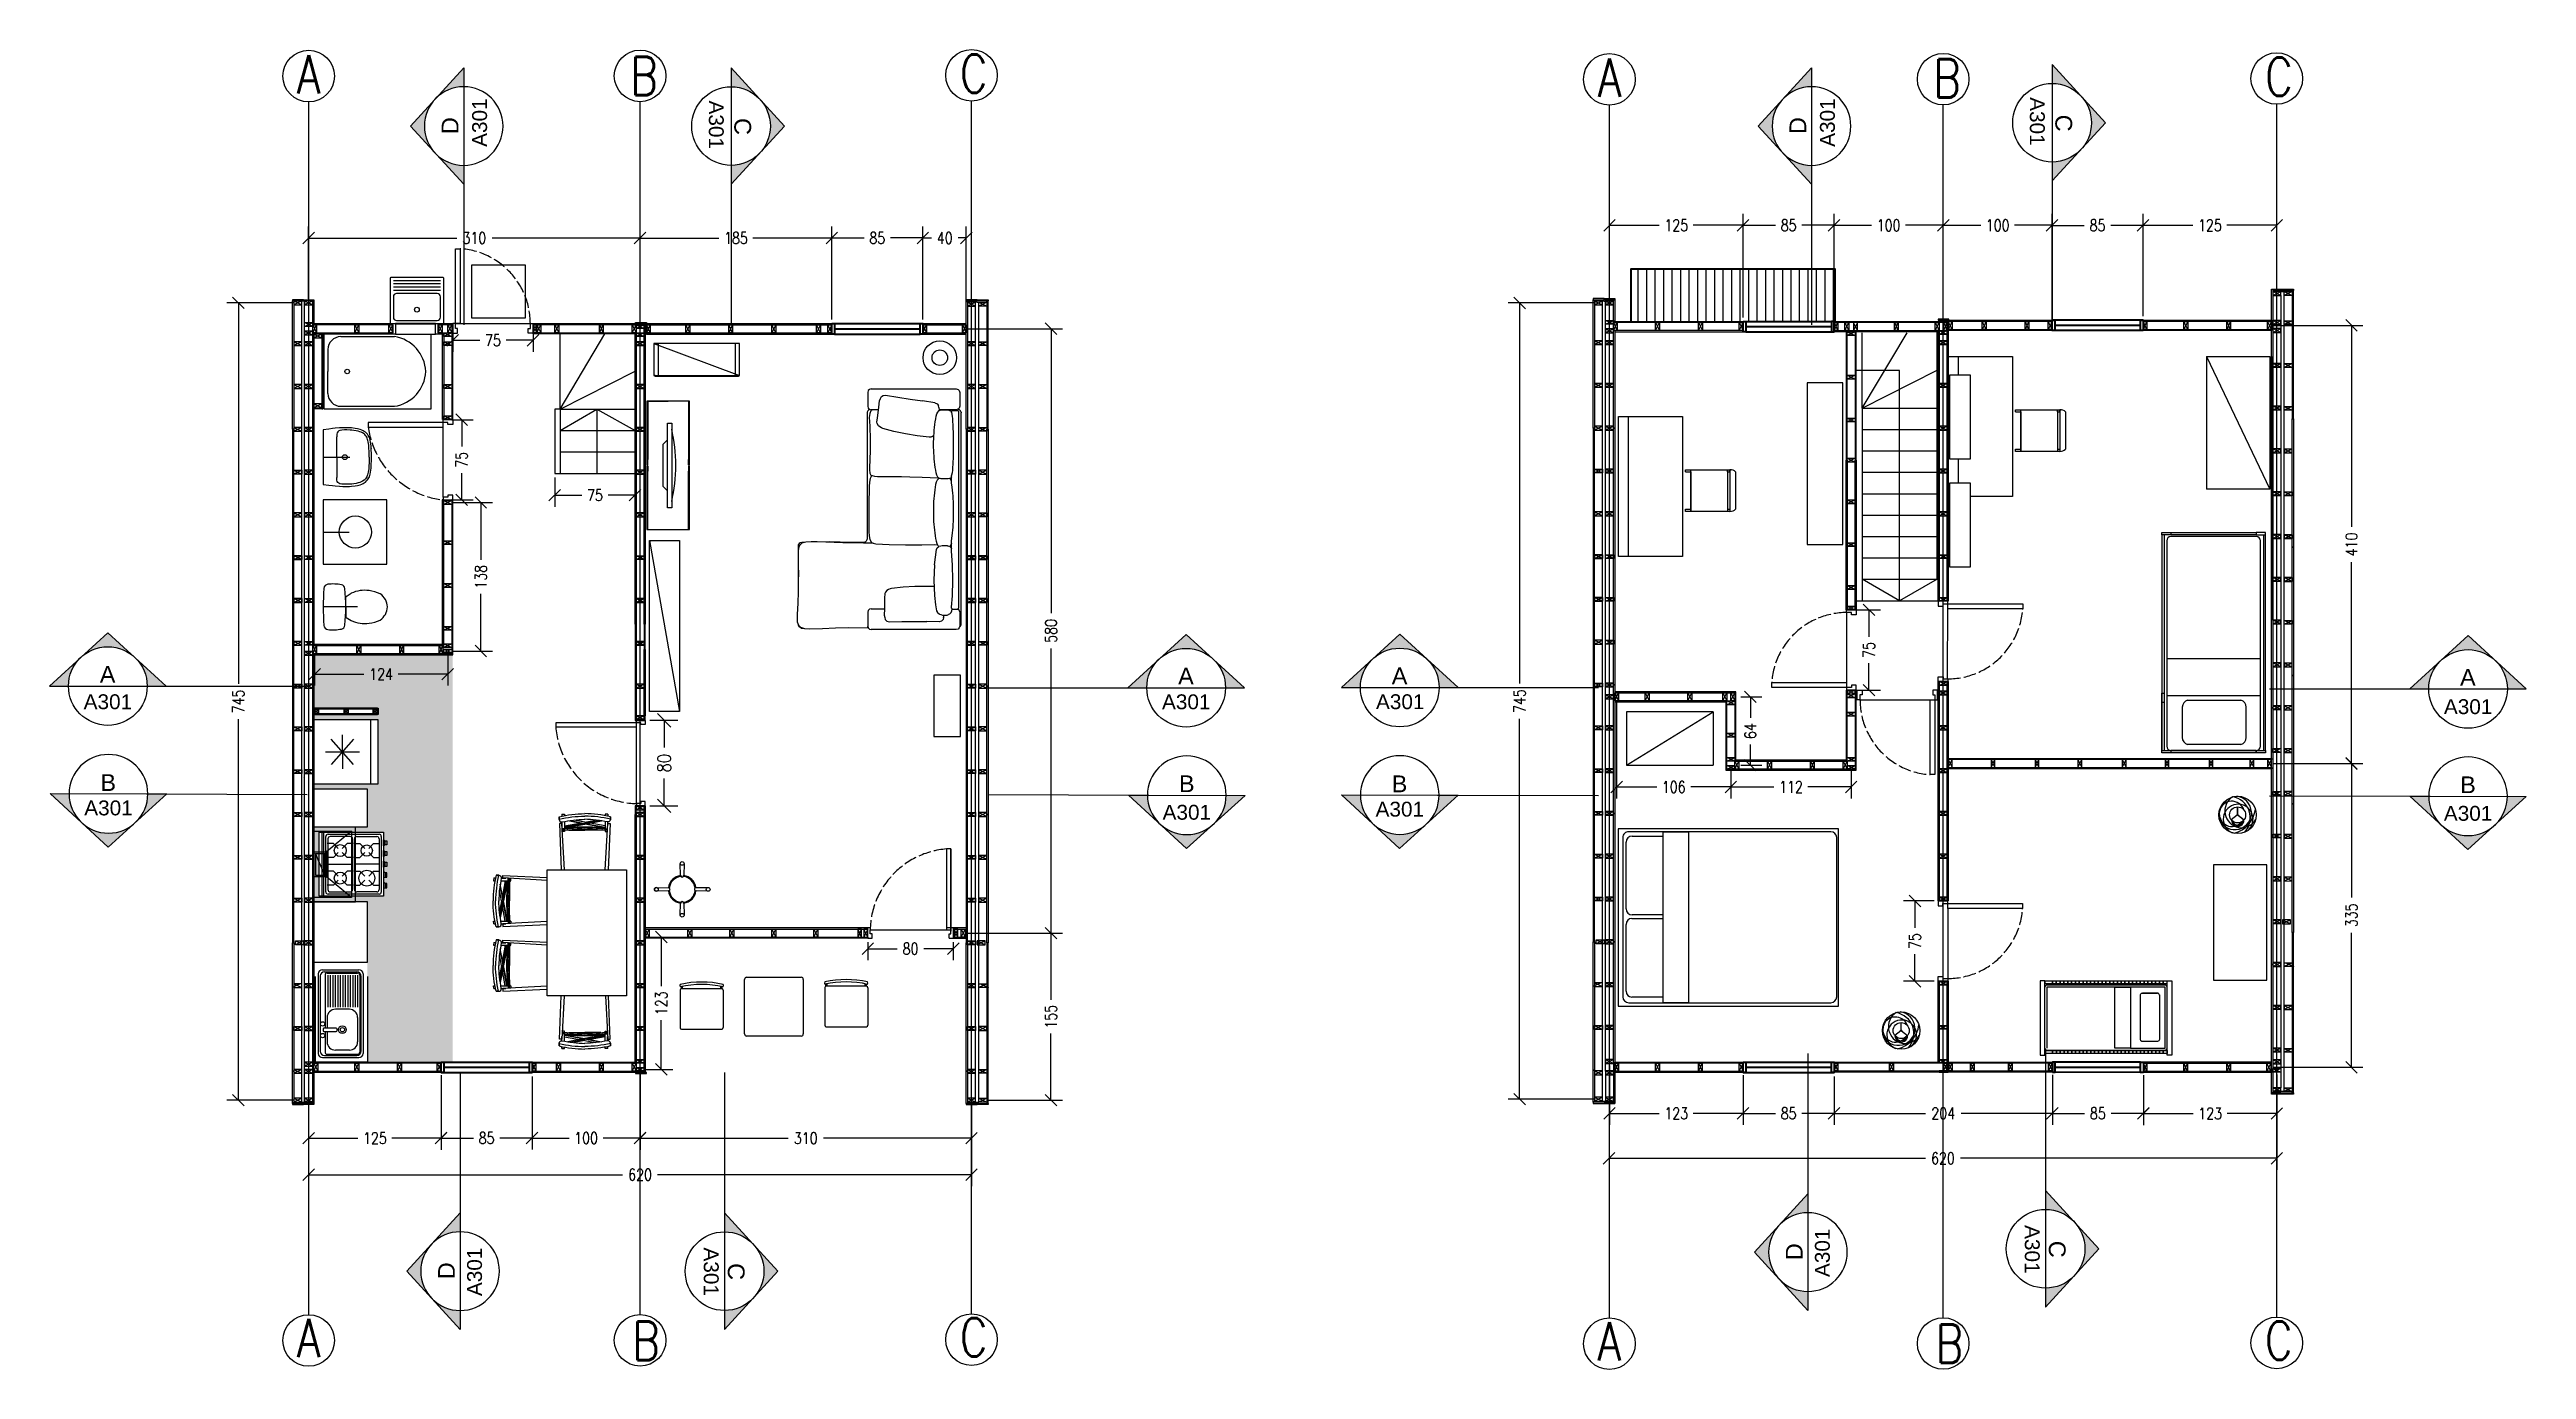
# Model space of a CAD drawing. Header units: millimetres. Extents: x 985 to 3302, y 1117 to 2352.
import ezdxf

# ---------------------------------------------------------------- set-up
doc = ezdxf.new("R2010")
doc.units = ezdxf.units.MM
doc.linetypes.add('0', pattern=[0])
doc.linetypes.add('ACAD_ISO02W100', pattern=[15, 12, -3])
doc.layers.add('_AUX', color=210, linetype='Continuous', lineweight=18, plot=False)
for name, color, linetype, lineweight in [('A-ANNO-DIMS', 3, 'Continuous', 18), ('A-ANNO-SYMB', 3, 'Continuous', 18), ('A-DETL-MCUT', 4, 'Continuous', 25), ('A-DOOR-FULL', 4, 'Continuous', 25), ('A-ELEV-MBE1', 7, 'Continuous', 35), ('A-ELEV-MBE2', 4, 'Continuous', 25), ('A-FLOR-PATT', 8, 'Continuous', 18), ('A-FURN', 8, 'Continuous', 18), ('A-SECT-MCUT', 7, 'Continuous', 35), ('A-WALL-STUD', 3, 'Continuous', 18)]:
    doc.layers.add(name, color=color, linetype=linetype, lineweight=lineweight)
doc.layers.add('arredi_cucina', color=252, linetype='Continuous')
doc.styles.add('E-ROMANS', font='romans.shx', dxfattribs={"width": 0.8})
doc.styles.get("Standard").update_dxf_attribs({"font": 'Arial.ttf'})
doc.dimstyles.new('QUOTE', dxfattribs={"dimtxt": 0.18, "dimasz": 0.18, "dimexe": 0.18, "dimexo": 0.0625, "dimgap": 0.09, "dimtad": 0, "dimdec": 4, "dimzin": 0, "dimdsep": 46, "dimtxsty": 'E-ROMANS', "dimblk": 'OBLIQUE', "dimblk1": 'OBLIQUE', "dimblk2": 'OBLIQUE', "dimcen": 0.09, "dimadec": 0, "dimazin": 0, "dimtfac": 1, "dimtdec": 4, "dimtofl": 0, "dimtmove": 0, "dimatfit": 3, "dimldrblk": 'OBLIQUE', "dimfxl": 1, "dimtolj": 1, "dimtzin": 0, "dimarcsym": 0})

msp = doc.modelspace()

# ---------------------------------------------------------------- texts
at = {"layer": 'A-ANNO-SYMB'}
for s, height, rotation, p in [('A301', 13.906074, 90, (1394.16303, 2261.12693)), ('A301', 13.906074, 270, (1601.65022, 2304.48429)), ('A301', 13.906074, 90, (2654.81668, 2261.15521)), ('A301', 13.906074, 270, (2837.23346, 2307.62874)), ('D', 15.67946, 90, (1367.3947, 2273.07749)), ('C', 15.67946, 270, (1625.47875, 2288.08107)), ('D', 15.67946, 90, (2628.04835, 2273.10577)), ('C', 15.67946, 270, (2861.06198, 2291.22552)), ('B', 15.67946, 359.83624135, (1032.54691, 1658.60091)), ('B', 15.67946, 359.83624135, (2041.33549, 1657.5607)), ('B', 15.67946, 359.83624135, (2240.34198, 1657.43104)), ('B', 15.67946, 359.83624135, (3239.71874, 1656.56602)), ('A301', 13.906074, 270, (2832.50893, 1252.4773)), ('A301', 13.906074, 90, (1389.4385, 1186.06343)), ('A301', 13.906074, 270, (1596.9257, 1231.55904)), ('D', 15.67946, 90, (2624.69521, 1219.67802)), ('A301', 13.906074, 90, (2650.09215, 1203.86552)), ('C', 15.67946, 270, (2854.96606, 1237.79777)), ('D', 15.67946, 90, (1364.04156, 1201.87592)), ('C', 15.67946, 270, (1619.38283, 1216.8795))]:
    msp.add_text(s, height=height, rotation=rotation, dxfattribs=at).set_placement(p)
for s, height, p in [('A', 15.67946, (1031.99185, 1759.80933)), ('A', 15.67946, (2040.57774, 1758.26274)), ('A', 15.67946, (2240.39559, 1758.43692)), ('A', 15.67946, (3239.56965, 1757.06552)), ('A301', 13.906074, (1016.88845, 1735.10038)), ('A301', 13.906074, (2025.47434, 1735.05763)), ('A301', 13.906074, (2225.62484, 1735.11649)), ('A301', 13.906074, (3224.46625, 1730.50245)), ('A301', 13.906074, (1017.44954, 1635.77752)), ('A301', 13.906074, (2026.03572, 1631.70382)), ('A301', 13.906074, (2225.24462, 1634.60764)), ('A301', 13.906074, (3224.41896, 1630.70915))]:
    msp.add_text(s, height=height, dxfattribs=at).set_placement(p)
at = {"layer": 'A-ANNO-SYMB', "char_height": 35.90383, "attachment_point": 1, "style": 'E-ROMANS'}
for s, insert in [('A', (1216.38548, 2346.91175)), ('B', (1528.02668, 2345.48151)), ('C', (1836.38512, 2347.65437)), ('A', (2432.99777, 2343.88417)), ('B', (2746.86131, 2343.23564)), ('C', (3057.19095, 2344.6268)), ('A', (1216.31095, 1164.71981)), ('B', (1529.83083, 1162.15848)), ('C', (1836.3106, 1165.46243)), ('A', (2432.92324, 1161.69223)), ('B', (2749.05654, 1159.55437)), ('C', (3057.11642, 1162.43486))]:
    msp.add_mtext_dynamic_manual_height_columns(s, width=37.201034, gutter_width=2.5, heights=[0], dxfattribs=dict(at, insert=insert))

# ---------------------------------------------------------------- blocks, each defined once
blk = doc.blocks.new('Sezioni')
h = blk.add_hatch(color=256)
h.dxf.hatch_style = 1
h.paths.add_polyline_path([(52521, 47455), (52264, 47221), (52418, 47221, -0.210523)])
h.paths.add_polyline_path([(52735, 47652), (52521, 47455, -0.388338), (52949, 47455)])
h.paths.add_polyline_path([(52949, 47455, -0.210523), (53053, 47221), (53206, 47221)])
blk.add_lwpolyline([(52264, 47221), (53206, 47221), (52735, 47652)], close=True)
blk.add_circle((52735, 47221), 318)
blk = doc.blocks.new('_Oblique')
at = {"color": 0, "linetype": 'ByBlock', "lineweight": -2}
blk.add_line((-0.5, -0.5), (0.5, 0.5), dxfattribs=at)
blk = doc.blocks.new('*D134')
at = {"layer": 'A-ANNO-DIMS', "color": 0, "lineweight": -2, "transparency": 16777216}
for p, q in [((1537.3, 1394.4), (1537.3, 1323)), ((1847.3, 1365.6), (1847.3, 1323)), ((1537.3, 1333.8), (1675.8, 1333.8)), ((1847.3, 1333.8), (1708.9, 1333.8))]:
    blk.add_line(p, q, dxfattribs=at)
at = {"layer": 'A-ANNO-DIMS', "color": 0, "lineweight": -2, "transparency": 16777216, "xscale": 10.8, "yscale": 10.8, "zscale": 10.8, "rotation": 180}
blk.add_blockref('_Oblique', (1537.3, 1333.8), dxfattribs=at)
at = {"layer": 'A-ANNO-DIMS', "color": 0, "lineweight": -2, "transparency": 16777216, "xscale": 10.8, "yscale": 10.8, "zscale": 10.8}
blk.add_blockref('_Oblique', (1847.3, 1333.8), dxfattribs=at)
at = {"layer": 'A-ANNO-DIMS', "color": 0, "transparency": 16777216, "insert": (1692.3, 1333.8), "char_height": 10.8, "attachment_point": 5, "style": 'E-ROMANS'}
blk.add_mtext('\\A1;310', dxfattribs=at)
blk = doc.blocks.new('*D135')
at = {"layer": 'A-ANNO-DIMS', "color": 0, "lineweight": -2, "transparency": 16777216}
for p, q in [((1227.3, 1365.6), (1227.3, 1288.8)), ((1847.3, 1363.8), (1847.3, 1288.8)), ((1227.3, 1299.6), (1521, 1299.6)), ((1847.3, 1299.6), (1553.6, 1299.6))]:
    blk.add_line(p, q, dxfattribs=at)
at = {"layer": 'A-ANNO-DIMS', "color": 0, "lineweight": -2, "transparency": 16777216, "xscale": 10.8, "yscale": 10.8, "zscale": 10.8, "rotation": 180}
blk.add_blockref('_Oblique', (1227.3, 1299.6), dxfattribs=at)
at = {"layer": 'A-ANNO-DIMS', "color": 0, "lineweight": -2, "transparency": 16777216, "xscale": 10.8, "yscale": 10.8, "zscale": 10.8}
blk.add_blockref('_Oblique', (1847.3, 1299.6), dxfattribs=at)
at = {"layer": 'A-ANNO-DIMS', "color": 0, "transparency": 16777216, "insert": (1537.3, 1299.6), "char_height": 10.8, "attachment_point": 5, "style": 'E-ROMANS'}
blk.add_mtext('\\A1;620', dxfattribs=at)
blk = doc.blocks.new('*D136')
at = {"layer": 'A-ANNO-DIMS', "color": 0, "lineweight": -2, "transparency": 16777216}
for p, q in [((1351.2, 1391.5), (1351.2, 1323)), ((1227.3, 1365.6), (1227.3, 1323)), ((1227.3, 1333.8), (1273.4, 1333.8)), ((1351.2, 1333.8), (1305.2, 1333.8))]:
    blk.add_line(p, q, dxfattribs=at)
at = {"layer": 'A-ANNO-DIMS', "color": 0, "lineweight": -2, "transparency": 16777216, "xscale": 10.8, "yscale": 10.8, "zscale": 10.8, "rotation": 180}
blk.add_blockref('_Oblique', (1227.3, 1333.8), dxfattribs=at)
at = {"layer": 'A-ANNO-DIMS', "color": 0, "lineweight": -2, "transparency": 16777216, "xscale": 10.8, "yscale": 10.8, "zscale": 10.8}
blk.add_blockref('_Oblique', (1351.2, 1333.8), dxfattribs=at)
at = {"layer": 'A-ANNO-DIMS', "color": 0, "transparency": 16777216, "insert": (1289.3, 1333.8), "char_height": 10.8, "attachment_point": 5, "style": 'E-ROMANS'}
blk.add_mtext('\\A1;125', dxfattribs=at)
blk = doc.blocks.new('*D137')
at = {"layer": 'A-ANNO-DIMS', "color": 0, "lineweight": -2, "transparency": 16777216}
for p, q in [((1351.2, 1392.6), (1351.2, 1323.1)), ((1436.3, 1391.5), (1436.3, 1323.1)), ((1351.2, 1333.9), (1381.4, 1333.9)), ((1436.3, 1333.9), (1406.2, 1333.9))]:
    blk.add_line(p, q, dxfattribs=at)
at = {"layer": 'A-ANNO-DIMS', "color": 0, "lineweight": -2, "transparency": 16777216, "xscale": 10.8, "yscale": 10.8, "zscale": 10.8, "rotation": 180}
blk.add_blockref('_Oblique', (1351.2, 1333.9), dxfattribs=at)
at = {"layer": 'A-ANNO-DIMS', "color": 0, "lineweight": -2, "transparency": 16777216, "xscale": 10.8, "yscale": 10.8, "zscale": 10.8}
blk.add_blockref('_Oblique', (1436.3, 1333.9), dxfattribs=at)
at = {"layer": 'A-ANNO-DIMS', "color": 0, "transparency": 16777216, "insert": (1393.8, 1333.9), "char_height": 10.8, "attachment_point": 5, "style": 'E-ROMANS'}
blk.add_mtext('\\A1;85', dxfattribs=at)
blk = doc.blocks.new('*D138')
at = {"layer": 'A-ANNO-DIMS', "color": 0, "lineweight": -2, "transparency": 16777216}
for p, q in [((1436.3, 1391.5), (1436.3, 1323.1)), ((1537.3, 1394.4), (1537.3, 1323.1)), ((1436.3, 1333.9), (1470.9, 1333.9)), ((1537.3, 1333.9), (1502.7, 1333.9))]:
    blk.add_line(p, q, dxfattribs=at)
at = {"layer": 'A-ANNO-DIMS', "color": 0, "lineweight": -2, "transparency": 16777216, "xscale": 10.8, "yscale": 10.8, "zscale": 10.8, "rotation": 180}
blk.add_blockref('_Oblique', (1436.3, 1333.9), dxfattribs=at)
at = {"layer": 'A-ANNO-DIMS', "color": 0, "lineweight": -2, "transparency": 16777216, "xscale": 10.8, "yscale": 10.8, "zscale": 10.8}
blk.add_blockref('_Oblique', (1537.3, 1333.9), dxfattribs=at)
at = {"layer": 'A-ANNO-DIMS', "color": 0, "transparency": 16777216, "insert": (1486.8, 1333.9), "char_height": 10.8, "attachment_point": 5, "style": 'E-ROMANS'}
blk.add_mtext('\\A1;100', dxfattribs=at)
blk = doc.blocks.new('*D139')
at = {"layer": 'A-ANNO-DIMS', "color": 0, "lineweight": -2, "transparency": 16777216}
for p, q in [((1750.3, 1517.1), (1750.3, 1500.2)), ((1750.3, 1511), (1777.9, 1511)), ((1830.3, 1511), (1802.7, 1511)), ((1830.3, 1517.1), (1830.3, 1500.2))]:
    blk.add_line(p, q, dxfattribs=at)
at = {"layer": 'A-ANNO-DIMS', "color": 0, "lineweight": -2, "transparency": 16777216, "xscale": 10.8, "yscale": 10.8, "zscale": 10.8, "rotation": 180}
blk.add_blockref('_Oblique', (1750.3, 1511), dxfattribs=at)
at = {"layer": 'A-ANNO-DIMS', "color": 0, "lineweight": -2, "transparency": 16777216, "xscale": 10.8, "yscale": 10.8, "zscale": 10.8}
blk.add_blockref('_Oblique', (1830.3, 1511), dxfattribs=at)
at = {"layer": 'A-ANNO-DIMS', "color": 0, "transparency": 16777216, "insert": (1790.3, 1511), "char_height": 10.8, "attachment_point": 5, "style": 'E-ROMANS'}
blk.add_mtext('\\A1;80', dxfattribs=at)
blk = doc.blocks.new('*D140')
at = {"layer": 'A-ANNO-DIMS', "color": 0, "lineweight": -2, "transparency": 16777216}
for p, q in [((1361.1, 1928.4), (1399.2, 1928.4)), ((1388.4, 1928.4), (1388.4, 1874.8)), ((1388.4, 1789.5), (1388.4, 1843)), ((1361.1, 1789.5), (1399.2, 1789.5))]:
    blk.add_line(p, q, dxfattribs=at)
at = {"layer": 'A-ANNO-DIMS', "color": 0, "lineweight": -2, "transparency": 16777216, "xscale": 10.8, "yscale": 10.8, "zscale": 10.8}
for p, rotation in [((1388.4, 1928.4), 90), ((1388.4, 1789.5), 270)]:
    blk.add_blockref('_Oblique', p, dxfattribs=dict(at, rotation=rotation))
at = {"layer": 'A-ANNO-DIMS', "color": 0, "transparency": 16777216, "insert": (1388.4, 1858.9), "char_height": 10.8, "attachment_point": 5, "rotation": 90, "style": 'E-ROMANS'}
blk.add_mtext('\\A1;138', dxfattribs=at)
blk = doc.blocks.new('*D131')
at = {"layer": 'A-ANNO-DIMS', "color": 0, "lineweight": -2, "transparency": 16777216}
for p, q in [((1361.4, 2005.9), (1381.3, 2005.9)), ((1370.5, 2005.9), (1370.5, 1980.8)), ((1370.5, 1930.9), (1370.5, 1956)), ((1361.4, 1930.9), (1381.3, 1930.9))]:
    blk.add_line(p, q, dxfattribs=at)
at = {"layer": 'A-ANNO-DIMS', "color": 0, "lineweight": -2, "transparency": 16777216, "xscale": 10.8, "yscale": 10.8, "zscale": 10.8}
for p, rotation in [((1370.5, 2005.9), 90), ((1370.5, 1930.9), 270)]:
    blk.add_blockref('_Oblique', p, dxfattribs=dict(at, rotation=rotation))
at = {"layer": 'A-ANNO-DIMS', "color": 0, "transparency": 16777216, "insert": (1370.5, 1968.4), "char_height": 10.8, "attachment_point": 5, "rotation": 90, "style": 'E-ROMANS'}
blk.add_mtext('\\A1;75', dxfattribs=at)
blk = doc.blocks.new('*D141')
at = {"layer": 'A-ANNO-DIMS', "color": 0, "lineweight": -2, "transparency": 16777216}
for p, q in [((1362.1, 2087.6), (1362.1, 2069.4)), ((1437.2, 2087.6), (1437.2, 2069.4)), ((1362.1, 2080.2), (1387.3, 2080.2)), ((1437.2, 2080.2), (1412.1, 2080.2))]:
    blk.add_line(p, q, dxfattribs=at)
at = {"layer": 'A-ANNO-DIMS', "color": 0, "lineweight": -2, "transparency": 16777216, "xscale": 10.8, "yscale": 10.8, "zscale": 10.8, "rotation": 180}
blk.add_blockref('_Oblique', (1362.1, 2080.2), dxfattribs=at)
at = {"layer": 'A-ANNO-DIMS', "color": 0, "lineweight": -2, "transparency": 16777216, "xscale": 10.8, "yscale": 10.8, "zscale": 10.8}
blk.add_blockref('_Oblique', (1437.2, 2080.2), dxfattribs=at)
at = {"layer": 'A-ANNO-DIMS', "color": 0, "transparency": 16777216, "insert": (1399.7, 2080.2), "char_height": 10.8, "attachment_point": 5, "style": 'E-ROMANS'}
blk.add_mtext('\\A1;75', dxfattribs=at)
blk = doc.blocks.new('*D142')
at = {"layer": 'A-ANNO-DIMS', "color": 0, "lineweight": -2, "transparency": 16777216}
for p, q in [((1457.5, 1951.9), (1457.5, 1924.5)), ((1532.6, 1951.9), (1532.6, 1924.5)), ((1457.5, 1935.3), (1482.7, 1935.3)), ((1532.6, 1935.3), (1507.4, 1935.3))]:
    blk.add_line(p, q, dxfattribs=at)
at = {"layer": 'A-ANNO-DIMS', "color": 0, "lineweight": -2, "transparency": 16777216, "xscale": 10.8, "yscale": 10.8, "zscale": 10.8, "rotation": 180}
blk.add_blockref('_Oblique', (1457.5, 1935.3), dxfattribs=at)
at = {"layer": 'A-ANNO-DIMS', "color": 0, "lineweight": -2, "transparency": 16777216, "xscale": 10.8, "yscale": 10.8, "zscale": 10.8}
blk.add_blockref('_Oblique', (1532.6, 1935.3), dxfattribs=at)
at = {"layer": 'A-ANNO-DIMS', "color": 0, "transparency": 16777216, "insert": (1495.1, 1935.3), "char_height": 10.8, "attachment_point": 5, "style": 'E-ROMANS'}
blk.add_mtext('\\A1;75', dxfattribs=at)
blk = doc.blocks.new('*D143')
at = {"layer": 'A-ANNO-DIMS', "color": 0, "lineweight": -2, "transparency": 16777216}
for p, q in [((1546.5, 1724.7), (1572.5, 1724.7)), ((1559.9, 1724.7), (1559.9, 1699.1)), ((1559.9, 1644.6), (1559.9, 1670.2)), ((1546.5, 1644.6), (1572.5, 1644.6))]:
    blk.add_line(p, q, dxfattribs=at)
at = {"layer": 'A-ANNO-DIMS', "color": 0, "lineweight": -2, "transparency": 16777216, "xscale": 12.6, "yscale": 12.6, "zscale": 12.6}
for p, rotation in [((1559.9, 1724.7), 90), ((1559.9, 1644.6), 270)]:
    blk.add_blockref('_Oblique', p, dxfattribs=dict(at, rotation=rotation))
at = {"layer": 'A-ANNO-DIMS', "color": 0, "transparency": 16777216, "insert": (1559.9, 1684.6), "char_height": 12.6, "attachment_point": 5, "rotation": 90, "style": 'E-ROMANS'}
blk.add_mtext('\\A1;80', dxfattribs=at)
blk = doc.blocks.new('*D144')
at = {"layer": 'A-ANNO-DIMS', "color": 0, "lineweight": -2, "transparency": 16777216}
for p, q in [((1213.5, 2115.2), (1150.8, 2115.2)), ((1161.6, 2115.2), (1161.6, 1758.8)), ((1161.6, 1369.3), (1161.6, 1725.8)), ((1213.5, 1369.3), (1150.8, 1369.3))]:
    blk.add_line(p, q, dxfattribs=at)
at = {"layer": 'A-ANNO-DIMS', "color": 0, "lineweight": -2, "transparency": 16777216, "xscale": 10.8, "yscale": 10.8, "zscale": 10.8}
for p, rotation in [((1161.6, 2115.2), 90), ((1161.6, 1369.3), 270)]:
    blk.add_blockref('_Oblique', p, dxfattribs=dict(at, rotation=rotation))
at = {"layer": 'A-ANNO-DIMS', "color": 0, "transparency": 16777216, "insert": (1161.6, 1742.3), "char_height": 10.8, "attachment_point": 5, "rotation": 90, "style": 'E-ROMANS'}
blk.add_mtext('\\A1;745', dxfattribs=at)
blk = doc.blocks.new('*D145')
at = {"layer": 'A-ANNO-DIMS', "color": 0, "lineweight": -2, "transparency": 16777216}
for p, q in [((1227.3, 2119), (1227.3, 2186.6)), ((1537.3, 2096.7), (1537.3, 2186.6)), ((1227.3, 2175.8), (1365.8, 2175.8)), ((1537.3, 2175.8), (1398.9, 2175.8))]:
    blk.add_line(p, q, dxfattribs=at)
at = {"layer": 'A-ANNO-DIMS', "color": 0, "lineweight": -2, "transparency": 16777216, "xscale": 10.8, "yscale": 10.8, "zscale": 10.8, "rotation": 180}
blk.add_blockref('_Oblique', (1227.3, 2175.8), dxfattribs=at)
at = {"layer": 'A-ANNO-DIMS', "color": 0, "lineweight": -2, "transparency": 16777216, "xscale": 10.8, "yscale": 10.8, "zscale": 10.8}
blk.add_blockref('_Oblique', (1537.3, 2175.8), dxfattribs=at)
at = {"layer": 'A-ANNO-DIMS', "color": 0, "transparency": 16777216, "insert": (1382.3, 2175.8), "char_height": 10.8, "attachment_point": 5, "style": 'E-ROMANS'}
blk.add_mtext('\\A1;310', dxfattribs=at)
blk = doc.blocks.new('*D146')
at = {"layer": 'A-ANNO-DIMS', "color": 0, "lineweight": -2, "transparency": 16777216}
for p, q in [((1232.9, 1787), (1232.9, 1757.1)), ((1357.4, 1787), (1357.4, 1757.1)), ((1232.9, 1767.9), (1279, 1767.9)), ((1357.4, 1767.9), (1311.2, 1767.9))]:
    blk.add_line(p, q, dxfattribs=at)
at = {"layer": 'A-ANNO-DIMS', "color": 0, "lineweight": -2, "transparency": 16777216, "xscale": 10.8, "yscale": 10.8, "zscale": 10.8, "rotation": 180}
blk.add_blockref('_Oblique', (1232.9, 1767.9), dxfattribs=at)
at = {"layer": 'A-ANNO-DIMS', "color": 0, "lineweight": -2, "transparency": 16777216, "xscale": 10.8, "yscale": 10.8, "zscale": 10.8}
blk.add_blockref('_Oblique', (1357.4, 1767.9), dxfattribs=at)
at = {"layer": 'A-ANNO-DIMS', "color": 0, "transparency": 16777216, "insert": (1295.1, 1767.9), "char_height": 10.8, "attachment_point": 5, "style": 'E-ROMANS'}
blk.add_mtext('\\A1;124', dxfattribs=at)
blk = doc.blocks.new('*D147')
at = {"layer": 'A-ANNO-DIMS', "color": 0, "lineweight": -2, "transparency": 16777216}
for p, q in [((1537.3, 2096.7), (1537.3, 2186.6)), ((1716.7, 2099.6), (1716.7, 2186.6)), ((1537.3, 2175.8), (1611.1, 2175.8)), ((1716.7, 2175.8), (1642.9, 2175.8))]:
    blk.add_line(p, q, dxfattribs=at)
at = {"layer": 'A-ANNO-DIMS', "color": 0, "lineweight": -2, "transparency": 16777216, "xscale": 10.8, "yscale": 10.8, "zscale": 10.8, "rotation": 180}
blk.add_blockref('_Oblique', (1537.3, 2175.8), dxfattribs=at)
at = {"layer": 'A-ANNO-DIMS', "color": 0, "lineweight": -2, "transparency": 16777216, "xscale": 10.8, "yscale": 10.8, "zscale": 10.8}
blk.add_blockref('_Oblique', (1716.7, 2175.8), dxfattribs=at)
at = {"layer": 'A-ANNO-DIMS', "color": 0, "transparency": 16777216, "insert": (1627, 2175.8), "char_height": 10.8, "attachment_point": 5, "style": 'E-ROMANS'}
blk.add_mtext('\\A1;185', dxfattribs=at)
blk = doc.blocks.new('*D148')
at = {"layer": 'A-ANNO-DIMS', "color": 0, "lineweight": -2, "transparency": 16777216}
for p, q in [((1716.7, 2099.6), (1716.7, 2186.7)), ((1801.8, 2099.6), (1801.8, 2186.7)), ((1716.7, 2175.9), (1746.8, 2175.9)), ((1801.8, 2175.9), (1771.6, 2175.9))]:
    blk.add_line(p, q, dxfattribs=at)
at = {"layer": 'A-ANNO-DIMS', "color": 0, "lineweight": -2, "transparency": 16777216, "xscale": 10.8, "yscale": 10.8, "zscale": 10.8, "rotation": 180}
blk.add_blockref('_Oblique', (1716.7, 2175.9), dxfattribs=at)
at = {"layer": 'A-ANNO-DIMS', "color": 0, "lineweight": -2, "transparency": 16777216, "xscale": 10.8, "yscale": 10.8, "zscale": 10.8}
blk.add_blockref('_Oblique', (1801.8, 2175.9), dxfattribs=at)
at = {"layer": 'A-ANNO-DIMS', "color": 0, "transparency": 16777216, "insert": (1759.2, 2175.9), "char_height": 10.8, "attachment_point": 5, "style": 'E-ROMANS'}
blk.add_mtext('\\A1;85', dxfattribs=at)
blk = doc.blocks.new('*D149')
at = {"layer": 'A-ANNO-DIMS', "color": 0, "lineweight": -2, "transparency": 16777216}
for p, q in [((1801.8, 2099.6), (1801.8, 2186.7)), ((1842.4, 2099.6), (1842.4, 2186.7)), ((1801.8, 2175.9), (1809.9, 2175.9)), ((1842.4, 2175.9), (1834.7, 2175.9))]:
    blk.add_line(p, q, dxfattribs=at)
at = {"layer": 'A-ANNO-DIMS', "color": 0, "lineweight": -2, "transparency": 16777216, "xscale": 10.8, "yscale": 10.8, "zscale": 10.8, "rotation": 180}
blk.add_blockref('_Oblique', (1801.8, 2175.9), dxfattribs=at)
at = {"layer": 'A-ANNO-DIMS', "color": 0, "lineweight": -2, "transparency": 16777216, "xscale": 10.8, "yscale": 10.8, "zscale": 10.8}
blk.add_blockref('_Oblique', (1842.4, 2175.9), dxfattribs=at)
at = {"layer": 'A-ANNO-DIMS', "color": 0, "transparency": 16777216, "insert": (1822.3, 2175.9), "char_height": 10.8, "attachment_point": 5, "style": 'E-ROMANS'}
blk.add_mtext('\\A1;40', dxfattribs=at)
blk = doc.blocks.new('*D150')
at = {"layer": 'A-ANNO-DIMS', "color": 0, "lineweight": -2, "transparency": 16777216}
for p, q in [((1541.1, 1521.9), (1568, 1521.9)), ((1557.2, 1521.9), (1557.2, 1475.9)), ((1557.2, 1398.1), (1557.2, 1444.1)), ((1541.1, 1398.1), (1568, 1398.1))]:
    blk.add_line(p, q, dxfattribs=at)
at = {"layer": 'A-ANNO-DIMS', "color": 0, "lineweight": -2, "transparency": 16777216, "xscale": 10.8, "yscale": 10.8, "zscale": 10.8}
for p, rotation in [((1557.2, 1521.9), 90), ((1557.2, 1398.1), 270)]:
    blk.add_blockref('_Oblique', p, dxfattribs=dict(at, rotation=rotation))
at = {"layer": 'A-ANNO-DIMS', "color": 0, "transparency": 16777216, "insert": (1557.2, 1460), "char_height": 10.8, "attachment_point": 5, "rotation": 90, "style": 'E-ROMANS'}
blk.add_mtext('\\A1;123', dxfattribs=at)
blk = doc.blocks.new('*D151')
at = {"layer": 'A-ANNO-DIMS', "color": 0, "lineweight": -2, "transparency": 16777216}
for p, q in [((3068.2, 1375.4), (3068.2, 1304.2)), ((2443.6, 1366.4), (2443.6, 1304.2)), ((2443.6, 1315), (2739.6, 1315)), ((3068.2, 1315), (2772.2, 1315))]:
    blk.add_line(p, q, dxfattribs=at)
at = {"layer": 'A-ANNO-DIMS', "color": 0, "lineweight": -2, "transparency": 16777216, "xscale": 10.8, "yscale": 10.8, "zscale": 10.8, "rotation": 180}
blk.add_blockref('_Oblique', (2443.6, 1315), dxfattribs=at)
at = {"layer": 'A-ANNO-DIMS', "color": 0, "lineweight": -2, "transparency": 16777216, "xscale": 10.8, "yscale": 10.8, "zscale": 10.8}
blk.add_blockref('_Oblique', (3068.2, 1315), dxfattribs=at)
at = {"layer": 'A-ANNO-DIMS', "color": 0, "transparency": 16777216, "insert": (2755.9, 1315), "char_height": 10.8, "attachment_point": 5, "style": 'E-ROMANS'}
blk.add_mtext('\\A1;620', dxfattribs=at)
blk = doc.blocks.new('*D152')
at = {"layer": 'A-ANNO-DIMS', "color": 0, "lineweight": -2, "transparency": 16777216}
for p, q in [((2444, 1401.7), (2444, 1346.2)), ((2569, 1391.5), (2569, 1346.2)), ((2444, 1357), (2490.6, 1357)), ((2569, 1357), (2522.4, 1357))]:
    blk.add_line(p, q, dxfattribs=at)
at = {"layer": 'A-ANNO-DIMS', "color": 0, "lineweight": -2, "transparency": 16777216, "xscale": 10.8, "yscale": 10.8, "zscale": 10.8, "rotation": 180}
blk.add_blockref('_Oblique', (2444, 1357), dxfattribs=at)
at = {"layer": 'A-ANNO-DIMS', "color": 0, "lineweight": -2, "transparency": 16777216, "xscale": 10.8, "yscale": 10.8, "zscale": 10.8}
blk.add_blockref('_Oblique', (2569, 1357), dxfattribs=at)
at = {"layer": 'A-ANNO-DIMS', "color": 0, "transparency": 16777216, "insert": (2506.5, 1357), "char_height": 10.8, "attachment_point": 5, "style": 'E-ROMANS'}
blk.add_mtext('\\A1;123', dxfattribs=at)
blk = doc.blocks.new('*D153')
at = {"layer": 'A-ANNO-DIMS', "color": 0, "lineweight": -2, "transparency": 16777216}
for p, q in [((2569, 1392.6), (2569, 1346.2)), ((2654.1, 1391.5), (2654.1, 1346.2)), ((2569, 1357), (2599.2, 1357)), ((2654.1, 1357), (2624, 1357))]:
    blk.add_line(p, q, dxfattribs=at)
at = {"layer": 'A-ANNO-DIMS', "color": 0, "lineweight": -2, "transparency": 16777216, "xscale": 10.8, "yscale": 10.8, "zscale": 10.8, "rotation": 180}
blk.add_blockref('_Oblique', (2569, 1357), dxfattribs=at)
at = {"layer": 'A-ANNO-DIMS', "color": 0, "lineweight": -2, "transparency": 16777216, "xscale": 10.8, "yscale": 10.8, "zscale": 10.8}
blk.add_blockref('_Oblique', (2654.1, 1357), dxfattribs=at)
at = {"layer": 'A-ANNO-DIMS', "color": 0, "transparency": 16777216, "insert": (2611.6, 1357), "char_height": 10.8, "attachment_point": 5, "style": 'E-ROMANS'}
blk.add_mtext('\\A1;85', dxfattribs=at)
blk = doc.blocks.new('*D154')
at = {"layer": 'A-ANNO-DIMS', "color": 0, "lineweight": -2, "transparency": 16777216}
for p, q in [((2858.3, 1392.9), (2858.3, 1346.2)), ((2943.4, 1392.6), (2943.4, 1346.2)), ((2858.3, 1357), (2888.4, 1357)), ((2943.4, 1357), (2913.2, 1357))]:
    blk.add_line(p, q, dxfattribs=at)
at = {"layer": 'A-ANNO-DIMS', "color": 0, "lineweight": -2, "transparency": 16777216, "xscale": 10.8, "yscale": 10.8, "zscale": 10.8, "rotation": 180}
blk.add_blockref('_Oblique', (2858.3, 1357), dxfattribs=at)
at = {"layer": 'A-ANNO-DIMS', "color": 0, "lineweight": -2, "transparency": 16777216, "xscale": 10.8, "yscale": 10.8, "zscale": 10.8}
blk.add_blockref('_Oblique', (2943.4, 1357), dxfattribs=at)
at = {"layer": 'A-ANNO-DIMS', "color": 0, "transparency": 16777216, "insert": (2900.8, 1357), "char_height": 10.8, "attachment_point": 5, "style": 'E-ROMANS'}
blk.add_mtext('\\A1;85', dxfattribs=at)
blk = doc.blocks.new('*D155')
at = {"layer": 'A-ANNO-DIMS', "color": 0, "lineweight": -2, "transparency": 16777216}
for p, q in [((2943.4, 1391.5), (2943.4, 1346.1)), ((3068.2, 1393.5), (3068.2, 1346.1)), ((2943.4, 1356.9), (2989.9, 1356.9)), ((3068.2, 1356.9), (3021.7, 1356.9))]:
    blk.add_line(p, q, dxfattribs=at)
at = {"layer": 'A-ANNO-DIMS', "color": 0, "lineweight": -2, "transparency": 16777216, "xscale": 10.8, "yscale": 10.8, "zscale": 10.8, "rotation": 180}
blk.add_blockref('_Oblique', (2943.4, 1356.9), dxfattribs=at)
at = {"layer": 'A-ANNO-DIMS', "color": 0, "lineweight": -2, "transparency": 16777216, "xscale": 10.8, "yscale": 10.8, "zscale": 10.8}
blk.add_blockref('_Oblique', (3068.2, 1356.9), dxfattribs=at)
at = {"layer": 'A-ANNO-DIMS', "color": 0, "transparency": 16777216, "insert": (3005.8, 1356.9), "char_height": 10.8, "attachment_point": 5, "style": 'E-ROMANS'}
blk.add_mtext('\\A1;123', dxfattribs=at)
blk = doc.blocks.new('*D156')
at = {"layer": 'A-ANNO-DIMS', "color": 0, "lineweight": -2, "transparency": 16777216}
for p, q in [((2654.1, 1391.5), (2654.1, 1346.2)), ((2858.3, 1391.9), (2858.3, 1346.2)), ((2654.1, 1357), (2739.5, 1357)), ((2858.3, 1357), (2772.9, 1357))]:
    blk.add_line(p, q, dxfattribs=at)
at = {"layer": 'A-ANNO-DIMS', "color": 0, "lineweight": -2, "transparency": 16777216, "xscale": 10.8, "yscale": 10.8, "zscale": 10.8, "rotation": 180}
blk.add_blockref('_Oblique', (2654.1, 1357), dxfattribs=at)
at = {"layer": 'A-ANNO-DIMS', "color": 0, "lineweight": -2, "transparency": 16777216, "xscale": 10.8, "yscale": 10.8, "zscale": 10.8}
blk.add_blockref('_Oblique', (2858.3, 1357), dxfattribs=at)
at = {"layer": 'A-ANNO-DIMS', "color": 0, "transparency": 16777216, "insert": (2756.2, 1357), "char_height": 10.8, "attachment_point": 5, "style": 'E-ROMANS'}
blk.add_mtext('\\A1;204', dxfattribs=at)
blk = doc.blocks.new('*D157')
at = {"layer": 'A-ANNO-DIMS', "color": 0, "lineweight": -2, "transparency": 16777216}
for p, q in [((2430.1, 2115.1), (2349.2, 2115.1)), ((2360, 2115.1), (2360, 1759.2)), ((2360, 1370.3), (2360, 1726.2)), ((2430.1, 1370.3), (2349.2, 1370.3))]:
    blk.add_line(p, q, dxfattribs=at)
at = {"layer": 'A-ANNO-DIMS', "color": 0, "lineweight": -2, "transparency": 16777216, "xscale": 10.8, "yscale": 10.8, "zscale": 10.8}
for p, rotation in [((2360, 2115.1), 90), ((2360, 1370.3), 270)]:
    blk.add_blockref('_Oblique', p, dxfattribs=dict(at, rotation=rotation))
at = {"layer": 'A-ANNO-DIMS', "color": 0, "transparency": 16777216, "insert": (2360, 1742.7), "char_height": 10.8, "attachment_point": 5, "rotation": 90, "style": 'E-ROMANS'}
blk.add_mtext('\\A1;745', dxfattribs=at)
blk = doc.blocks.new('*D132')
at = {"layer": 'A-ANNO-DIMS', "color": 0, "lineweight": -2, "transparency": 16777216}
for p, q in [((2450.7, 1742.8), (2450.7, 1651.5)), ((2557.5, 1677), (2557.5, 1651.5)), ((2450.7, 1662.3), (2488.2, 1662.3)), ((2557.5, 1662.3), (2520, 1662.3))]:
    blk.add_line(p, q, dxfattribs=at)
at = {"layer": 'A-ANNO-DIMS', "color": 0, "lineweight": -2, "transparency": 16777216, "xscale": 10.8, "yscale": 10.8, "zscale": 10.8, "rotation": 180}
blk.add_blockref('_Oblique', (2450.7, 1662.3), dxfattribs=at)
at = {"layer": 'A-ANNO-DIMS', "color": 0, "lineweight": -2, "transparency": 16777216, "xscale": 10.8, "yscale": 10.8, "zscale": 10.8}
blk.add_blockref('_Oblique', (2557.5, 1662.3), dxfattribs=at)
at = {"layer": 'A-ANNO-DIMS', "color": 0, "transparency": 16777216, "insert": (2504.1, 1662.3), "char_height": 10.8, "attachment_point": 5, "style": 'E-ROMANS'}
blk.add_mtext('\\A1;106', dxfattribs=at)
blk = doc.blocks.new('*D158')
at = {"layer": 'A-ANNO-DIMS', "color": 0, "lineweight": -2, "transparency": 16777216}
for p, q in [((2557.5, 1677), (2557.5, 1651.5)), ((2670.1, 1677), (2670.1, 1651.5)), ((2557.5, 1662.3), (2597.9, 1662.3)), ((2670.1, 1662.3), (2629.7, 1662.3))]:
    blk.add_line(p, q, dxfattribs=at)
at = {"layer": 'A-ANNO-DIMS', "color": 0, "lineweight": -2, "transparency": 16777216, "xscale": 10.8, "yscale": 10.8, "zscale": 10.8, "rotation": 180}
blk.add_blockref('_Oblique', (2557.5, 1662.3), dxfattribs=at)
at = {"layer": 'A-ANNO-DIMS', "color": 0, "lineweight": -2, "transparency": 16777216, "xscale": 10.8, "yscale": 10.8, "zscale": 10.8}
blk.add_blockref('_Oblique', (2670.1, 1662.3), dxfattribs=at)
at = {"layer": 'A-ANNO-DIMS', "color": 0, "transparency": 16777216, "insert": (2613.8, 1662.3), "char_height": 10.8, "attachment_point": 5, "style": 'E-ROMANS'}
blk.add_mtext('\\A1;112', dxfattribs=at)
blk = doc.blocks.new('*D159')
at = {"layer": 'A-ANNO-DIMS', "color": 0, "lineweight": -2, "transparency": 16777216}
for p, q in [((2566.8, 1746.6), (2586.6, 1746.6)), ((2575.8, 1746.6), (2575.8, 1727)), ((2575.8, 1682.7), (2575.8, 1702.2)), ((2566.8, 1682.7), (2586.6, 1682.7))]:
    blk.add_line(p, q, dxfattribs=at)
at = {"layer": 'A-ANNO-DIMS', "color": 0, "lineweight": -2, "transparency": 16777216, "xscale": 10.8, "yscale": 10.8, "zscale": 10.8}
for p, rotation in [((2575.8, 1746.6), 90), ((2575.8, 1682.7), 270)]:
    blk.add_blockref('_Oblique', p, dxfattribs=dict(at, rotation=rotation))
at = {"layer": 'A-ANNO-DIMS', "color": 0, "transparency": 16777216, "insert": (2575.8, 1714.6), "char_height": 10.8, "attachment_point": 5, "rotation": 90, "style": 'E-ROMANS'}
blk.add_mtext('\\A1;64', dxfattribs=at)
blk = doc.blocks.new('*D160')
at = {"layer": 'A-ANNO-DIMS', "color": 0, "lineweight": -2, "transparency": 16777216}
for p, q in [((2747.6, 1555.7), (2718.9, 1555.7)), ((2729.7, 1555.7), (2729.7, 1530.6)), ((2729.7, 1480.6), (2729.7, 1505.8)), ((2747.6, 1480.6), (2718.9, 1480.6))]:
    blk.add_line(p, q, dxfattribs=at)
at = {"layer": 'A-ANNO-DIMS', "color": 0, "lineweight": -2, "transparency": 16777216, "xscale": 10.8, "yscale": 10.8, "zscale": 10.8}
for p, rotation in [((2729.7, 1555.7), 90), ((2729.7, 1480.6), 270)]:
    blk.add_blockref('_Oblique', p, dxfattribs=dict(at, rotation=rotation))
at = {"layer": 'A-ANNO-DIMS', "color": 0, "transparency": 16777216, "insert": (2729.7, 1518.2), "char_height": 10.8, "attachment_point": 5, "rotation": 90, "style": 'E-ROMANS'}
blk.add_mtext('\\A1;75', dxfattribs=at)
blk = doc.blocks.new('*D161')
at = {"layer": 'A-ANNO-DIMS', "color": 0, "lineweight": -2, "transparency": 16777216}
for p, q in [((2674.1, 1828), (2697.5, 1828)), ((2686.7, 1828), (2686.7, 1802.8)), ((2686.7, 1752.9), (2686.7, 1778.1)), ((2674.1, 1752.9), (2697.5, 1752.9))]:
    blk.add_line(p, q, dxfattribs=at)
at = {"layer": 'A-ANNO-DIMS', "color": 0, "lineweight": -2, "transparency": 16777216, "xscale": 10.8, "yscale": 10.8, "zscale": 10.8}
for p, rotation in [((2686.7, 1828), 90), ((2686.7, 1752.9), 270)]:
    blk.add_blockref('_Oblique', p, dxfattribs=dict(at, rotation=rotation))
at = {"layer": 'A-ANNO-DIMS', "color": 0, "transparency": 16777216, "insert": (2686.7, 1790.5), "char_height": 10.8, "width": 27.847, "attachment_point": 5, "rotation": 90, "style": 'E-ROMANS'}
blk.add_mtext('\\A1;75', dxfattribs=at)
blk = doc.blocks.new('*D133')
at = {"layer": 'A-ANNO-DIMS', "color": 0, "lineweight": -2, "transparency": 16777216}
for p, q in [((2444, 2092.8), (2444, 2198.6)), ((2444, 2187.8), (2490.6, 2187.8)), ((2569, 2187.8), (2522.4, 2187.8)), ((2569, 2101.6), (2569, 2198.6))]:
    blk.add_line(p, q, dxfattribs=at)
at = {"layer": 'A-ANNO-DIMS', "color": 0, "lineweight": -2, "transparency": 16777216, "xscale": 10.8, "yscale": 10.8, "zscale": 10.8, "rotation": 180}
blk.add_blockref('_Oblique', (2444, 2187.8), dxfattribs=at)
at = {"layer": 'A-ANNO-DIMS', "color": 0, "lineweight": -2, "transparency": 16777216, "xscale": 10.8, "yscale": 10.8, "zscale": 10.8}
blk.add_blockref('_Oblique', (2569, 2187.8), dxfattribs=at)
at = {"layer": 'A-ANNO-DIMS', "color": 0, "transparency": 16777216, "insert": (2506.5, 2187.8), "char_height": 10.8, "attachment_point": 5, "style": 'E-ROMANS'}
blk.add_mtext('\\A1;125', dxfattribs=at)
blk = doc.blocks.new('*D162')
at = {"layer": 'A-ANNO-DIMS', "color": 0, "lineweight": -2, "transparency": 16777216}
for p, q in [((2569, 2101.6), (2569, 2198.6)), ((2569, 2187.8), (2599.2, 2187.8)), ((2654.1, 2187.8), (2624, 2187.8)), ((2654.1, 2101.6), (2654.1, 2198.6))]:
    blk.add_line(p, q, dxfattribs=at)
at = {"layer": 'A-ANNO-DIMS', "color": 0, "lineweight": -2, "transparency": 16777216, "xscale": 10.8, "yscale": 10.8, "zscale": 10.8, "rotation": 180}
blk.add_blockref('_Oblique', (2569, 2187.8), dxfattribs=at)
at = {"layer": 'A-ANNO-DIMS', "color": 0, "lineweight": -2, "transparency": 16777216, "xscale": 10.8, "yscale": 10.8, "zscale": 10.8}
blk.add_blockref('_Oblique', (2654.1, 2187.8), dxfattribs=at)
at = {"layer": 'A-ANNO-DIMS', "color": 0, "transparency": 16777216, "insert": (2611.6, 2187.8), "char_height": 10.8, "attachment_point": 5, "style": 'E-ROMANS'}
blk.add_mtext('\\A1;85', dxfattribs=at)
blk = doc.blocks.new('*D163')
at = {"layer": 'A-ANNO-DIMS', "color": 0, "lineweight": -2, "transparency": 16777216}
for p, q in [((2654.1, 2101.6), (2654.1, 2198.6)), ((2654.1, 2187.8), (2689.2, 2187.8)), ((2756.2, 2187.8), (2721, 2187.8)), ((2756.2, 2091.2), (2756.2, 2198.6))]:
    blk.add_line(p, q, dxfattribs=at)
at = {"layer": 'A-ANNO-DIMS', "color": 0, "lineweight": -2, "transparency": 16777216, "xscale": 10.8, "yscale": 10.8, "zscale": 10.8, "rotation": 180}
blk.add_blockref('_Oblique', (2654.1, 2187.8), dxfattribs=at)
at = {"layer": 'A-ANNO-DIMS', "color": 0, "lineweight": -2, "transparency": 16777216, "xscale": 10.8, "yscale": 10.8, "zscale": 10.8}
blk.add_blockref('_Oblique', (2756.2, 2187.8), dxfattribs=at)
at = {"layer": 'A-ANNO-DIMS', "color": 0, "transparency": 16777216, "insert": (2705.1, 2187.8), "char_height": 10.8, "attachment_point": 5, "style": 'E-ROMANS'}
blk.add_mtext('\\A1;100', dxfattribs=at)
blk = doc.blocks.new('*D164')
at = {"layer": 'A-ANNO-DIMS', "color": 0, "lineweight": -2, "transparency": 16777216}
for p, q in [((2756.2, 2091.2), (2756.2, 2198.6)), ((2756.2, 2187.8), (2791.2, 2187.8)), ((2858, 2187.8), (2823, 2187.8)), ((2858, 2093.1), (2858, 2198.6))]:
    blk.add_line(p, q, dxfattribs=at)
at = {"layer": 'A-ANNO-DIMS', "color": 0, "lineweight": -2, "transparency": 16777216, "xscale": 10.8, "yscale": 10.8, "zscale": 10.8, "rotation": 180}
blk.add_blockref('_Oblique', (2756.2, 2187.8), dxfattribs=at)
at = {"layer": 'A-ANNO-DIMS', "color": 0, "lineweight": -2, "transparency": 16777216, "xscale": 10.8, "yscale": 10.8, "zscale": 10.8}
blk.add_blockref('_Oblique', (2858, 2187.8), dxfattribs=at)
at = {"layer": 'A-ANNO-DIMS', "color": 0, "transparency": 16777216, "insert": (2807.1, 2187.8), "char_height": 10.8, "attachment_point": 5, "style": 'E-ROMANS'}
blk.add_mtext('\\A1;100', dxfattribs=at)
blk = doc.blocks.new('*D165')
at = {"layer": 'A-ANNO-DIMS', "color": 0, "lineweight": -2, "transparency": 16777216}
for p, q in [((2858, 2102.7), (2858, 2198.5)), ((2858, 2187.7), (2888.1, 2187.7)), ((2943.1, 2187.7), (2912.9, 2187.7)), ((2943.1, 2102.7), (2943.1, 2198.5))]:
    blk.add_line(p, q, dxfattribs=at)
at = {"layer": 'A-ANNO-DIMS', "color": 0, "lineweight": -2, "transparency": 16777216, "xscale": 10.8, "yscale": 10.8, "zscale": 10.8, "rotation": 180}
blk.add_blockref('_Oblique', (2858, 2187.7), dxfattribs=at)
at = {"layer": 'A-ANNO-DIMS', "color": 0, "lineweight": -2, "transparency": 16777216, "xscale": 10.8, "yscale": 10.8, "zscale": 10.8}
blk.add_blockref('_Oblique', (2943.1, 2187.7), dxfattribs=at)
at = {"layer": 'A-ANNO-DIMS', "color": 0, "transparency": 16777216, "insert": (2900.5, 2187.7), "char_height": 10.8, "attachment_point": 5, "style": 'E-ROMANS'}
blk.add_mtext('\\A1;85', dxfattribs=at)
blk = doc.blocks.new('*D166')
at = {"layer": 'A-ANNO-DIMS', "color": 0, "lineweight": -2, "transparency": 16777216}
for p, q in [((2943.1, 2102.7), (2943.1, 2198.6)), ((2943.1, 2187.8), (2989.7, 2187.8)), ((3068.2, 2187.8), (3021.5, 2187.8)), ((3068.2, 2127.6), (3068.2, 2198.6))]:
    blk.add_line(p, q, dxfattribs=at)
at = {"layer": 'A-ANNO-DIMS', "color": 0, "lineweight": -2, "transparency": 16777216, "xscale": 10.8, "yscale": 10.8, "zscale": 10.8, "rotation": 180}
blk.add_blockref('_Oblique', (2943.1, 2187.8), dxfattribs=at)
at = {"layer": 'A-ANNO-DIMS', "color": 0, "lineweight": -2, "transparency": 16777216, "xscale": 10.8, "yscale": 10.8, "zscale": 10.8}
blk.add_blockref('_Oblique', (3068.2, 2187.8), dxfattribs=at)
at = {"layer": 'A-ANNO-DIMS', "color": 0, "transparency": 16777216, "insert": (3005.6, 2187.8), "char_height": 10.8, "attachment_point": 5, "style": 'E-ROMANS'}
blk.add_mtext('\\A1;125', dxfattribs=at)
blk = doc.blocks.new('*D167')
at = {"layer": 'A-ANNO-DIMS', "color": 0, "lineweight": -2, "transparency": 16777216}
for p, q in [((3065.1, 2094.1), (3148.8, 2094.1)), ((3138, 2094.1), (3138, 1905.7)), ((3138, 1684.2), (3138, 1872.6)), ((3065.2, 1684.2), (3148.8, 1684.2))]:
    blk.add_line(p, q, dxfattribs=at)
at = {"layer": 'A-ANNO-DIMS', "color": 0, "lineweight": -2, "transparency": 16777216, "xscale": 10.8, "yscale": 10.8, "zscale": 10.8}
for p, rotation in [((3138, 2094.1), 90), ((3138, 1684.2), 270)]:
    blk.add_blockref('_Oblique', p, dxfattribs=dict(at, rotation=rotation))
at = {"layer": 'A-ANNO-DIMS', "color": 0, "transparency": 16777216, "insert": (3138, 1889.2), "char_height": 10.8, "attachment_point": 5, "rotation": 90, "style": 'E-ROMANS'}
blk.add_mtext('\\A1;410', dxfattribs=at)
blk = doc.blocks.new('*D168')
at = {"layer": 'A-ANNO-DIMS', "color": 0, "lineweight": -2, "transparency": 16777216}
for p, q in [((3064.7, 1684.4), (3148.8, 1684.4)), ((3138, 1684.4), (3138, 1558.8)), ((3138, 1400.1), (3138, 1525.8)), ((3064.4, 1400.1), (3148.8, 1400.1))]:
    blk.add_line(p, q, dxfattribs=at)
at = {"layer": 'A-ANNO-DIMS', "color": 0, "lineweight": -2, "transparency": 16777216, "xscale": 10.8, "yscale": 10.8, "zscale": 10.8}
for p, rotation in [((3138, 1684.4), 90), ((3138, 1400.1), 270)]:
    blk.add_blockref('_Oblique', p, dxfattribs=dict(at, rotation=rotation))
at = {"layer": 'A-ANNO-DIMS', "color": 0, "transparency": 16777216, "insert": (3138, 1542.3), "char_height": 10.8, "attachment_point": 5, "rotation": 90, "style": 'E-ROMANS'}
blk.add_mtext('\\A1;335', dxfattribs=at)
blk = doc.blocks.new('*D169')
at = {"layer": 'A-ANNO-DIMS', "color": 0, "lineweight": -2, "transparency": 16777216}
for p, q in [((1843.3, 1525.6), (1932.4, 1525.6)), ((1921.6, 1525.6), (1921.6, 1463.3)), ((1921.6, 1369.3), (1921.6, 1431.6)), ((1861.6, 1369.3), (1932.4, 1369.3))]:
    blk.add_line(p, q, dxfattribs=at)
at = {"layer": 'A-ANNO-DIMS', "color": 0, "lineweight": -2, "transparency": 16777216, "xscale": 10.8, "yscale": 10.8, "zscale": 10.8}
for p, rotation in [((1921.6, 1525.6), 90), ((1921.6, 1369.3), 270)]:
    blk.add_blockref('_Oblique', p, dxfattribs=dict(at, rotation=rotation))
at = {"layer": 'A-ANNO-DIMS', "color": 0, "transparency": 16777216, "insert": (1921.6, 1447.4), "char_height": 10.8, "attachment_point": 5, "rotation": 90, "style": 'E-ROMANS'}
blk.add_mtext('\\A1;155', dxfattribs=at)
blk = doc.blocks.new('*D170')
at = {"layer": 'A-ANNO-DIMS', "color": 0, "lineweight": -2, "transparency": 16777216}
for p, q in [((1844.3, 2091), (1932.5, 2091)), ((1921.7, 2091), (1921.7, 1824.8)), ((1921.7, 1525.6), (1921.7, 1791.8)), ((1843.3, 1525.6), (1932.5, 1525.6))]:
    blk.add_line(p, q, dxfattribs=at)
at = {"layer": 'A-ANNO-DIMS', "color": 0, "lineweight": -2, "transparency": 16777216, "xscale": 10.8, "yscale": 10.8, "zscale": 10.8}
for p, rotation in [((1921.7, 2091), 90), ((1921.7, 1525.6), 270)]:
    blk.add_blockref('_Oblique', p, dxfattribs=dict(at, rotation=rotation))
at = {"layer": 'A-ANNO-DIMS', "color": 0, "transparency": 16777216, "insert": (1921.7, 1808.3), "char_height": 10.8, "attachment_point": 5, "rotation": 90, "style": 'E-ROMANS'}
blk.add_mtext('\\A1;580', dxfattribs=at)

# ---------------------------------------------------------------- dimensions: what is measured, and where the dimension line sits
at = {"layer": 'A-ANNO-DIMS'}
for base, p1, p2, text, picture, middle in [((1537.34415, 2175.80251), (1227.34629, 2115.23869), (1537.34415, 2092.91446), '310', '*D145', (1382.34522, 2175.80251)), ((1716.66889, 2175.80251), (1537.34415, 2092.91446), (1716.66889, 2095.81825), '185', '*D147', (1627.00652, 2175.80251)), ((1801.7508, 2175.89251), (1716.66889, 2095.81825), (1801.7508, 2095.81825), '85', '*D148', (1759.20985, 2175.89251)), ((2569.025, 2187.82526), (2443.95474, 2089.03771), (2569.025, 2097.84852), '125', '*D133', (2506.48987, 2187.82526)), ((2654.10692, 2187.82526), (2569.025, 2097.84852), (2654.10692, 2097.84849), '85', '*D162', (2611.56596, 2187.82526)), ((2756.15563, 2187.82526), (2654.10692, 2097.84849), (2756.15563, 2087.43842), '100', '*D163', (2705.13127, 2187.82526)), ((2857.99895, 2187.82526), (2756.15563, 2087.43842), (2857.99895, 2089.35193), '100', '*D164', (2807.07729, 2187.82526)), ((2943.08045, 2187.73526), (2857.99855, 2098.96166), (2943.08045, 2098.96166), '85', '*D165', (2900.5395, 2187.73526)), ((3068.15159, 2187.82526), (2943.08045, 2098.96166), (3068.15159, 2123.88529), '125', '*D166', (3005.61602, 2187.82526)), ((1532.59073, 1935.29652), (1457.51825, 1955.68318), (1532.59073, 1955.68318), '75', '*D142', (1495.05449, 1935.29652)), ((1357.37195, 1767.87521), (1232.90155, 1790.77345), (1357.37195, 1790.77345), '124', '*D146', (1295.13675, 1767.87521)), ((2557.52799, 1662.33094), (2450.71067, 1746.59128), (2557.52799, 1680.72202), '106', '*D132', (2504.11933, 1662.33094)), ((2670.07278, 1662.33094), (2557.52799, 1680.72202), (2670.07278, 1680.72202), '112', '*D158', (2613.80038, 1662.33094)), ((1830.2597, 1510.95253), (1750.31399, 1520.82902), (1830.2597, 1520.82923), '80', '*D139', (1790.28684, 1510.95253)), ((1351.21644, 1333.80646), (1227.34612, 1369.31613), (1351.21644, 1395.24085), '125', '*D136', (1289.28128, 1333.80646)), ((1436.29834, 1333.89646), (1351.21604, 1396.34235), (1436.29834, 1395.24085), '85', '*D137', (1393.75719, 1333.89646)), ((1537.34562, 1333.89646), (1436.29834, 1395.24085), (1537.34562, 1398.14409), '100', '*D138', (1486.82198, 1333.89646)), ((1537.34562, 1333.80646), (1847.34612, 1369.31613), (1537.34562, 1398.14409), '310', '*D134', (1692.34587, 1333.80646)), ((2443.95841, 1356.99241), (2569.02501, 1395.26913), (2443.95841, 1405.49432), '123', '*D152', (2506.49171, 1356.99241)), ((2654.10692, 1356.99241), (2569.02461, 1396.37062), (2654.10692, 1395.26913), '85', '*D153', (2611.56576, 1356.99241)), ((2858.29811, 1356.99241), (2654.10692, 1395.26913), (2858.29811, 1395.63557), '204', '*D156', (2756.20252, 1356.99241)), ((2943.38388, 1356.99241), (2858.29816, 1396.63653), (2943.38388, 1396.37079), '85', '*D154', (2900.84102, 1356.99241)), ((3068.15159, 1356.90241), (2943.39242, 1395.26952), (3068.15159, 1397.28035), '123', '*D155', (3005.77201, 1356.90241)), ((1847.34612, 1299.57003), (1227.34612, 1369.31613), (1847.34612, 1367.51438), '620', '*D135', (1537.34612, 1299.57003))]:
    dim = msp.add_linear_dim(base=base, p1=p1, p2=p2, text=text, dimstyle='QUOTE', override={"dimscale": 60}, dxfattribs=at)
    dim.commit()
    dim.dimension.update_dxf_attribs({"geometry": picture, "text_midpoint": middle})
for base, p1, p2, text, picture, middle in [((1842.39099, 2175.89251), (1801.7508, 2095.81825), (1842.39099, 2095.81825), '40', '*D149', (1822.30608, 2175.89251)), ((1437.19999, 2080.20087), (1362.12737, 2091.31321), (1437.19999, 2091.31321), '75', '*D141', (1399.66368, 2080.20087)), ((3068.15112, 1314.9927), (2443.58029, 1370.15448), (3068.15112, 1379.16675), '620', '*D151', (2755.86571, 1314.9927))]:
    dim = msp.add_linear_dim(base=base, p1=p1, p2=p2, text=text, dimstyle='QUOTE', override={"dimscale": 60}, dxfattribs=at)
    dim.commit()
    dim.dimension.update_dxf_attribs({"geometry": picture, "text_midpoint": middle, "dimtype": 160})
for base, p1, p2, text, picture, middle in [((1161.55479, 2115.23957), (1217.2347, 1369.31717), (1217.25601, 2115.23957), '745', '*D144', (1161.55479, 1742.27837)), ((2360.00922, 2115.05988), (2433.83362, 1370.3387), (2433.85216, 2115.05988), '745', '*D157', (2360.00922, 1742.69929)), ((1921.72039, 2090.96355), (1839.55353, 1525.57579), (1840.58924, 2090.96355), '580', '*D170', (1921.72039, 1808.26967)), ((2575.76982, 1746.59128), (2563.08336, 1682.67391), (2563.08336, 1746.59128), '64', '*D159', (2575.76982, 1714.6326)), ((2729.65154, 1555.73096), (2751.36131, 1480.63941), (2751.36131, 1555.73096), '75', '*D160', (2729.65154, 1518.18518)), ((1921.63039, 1525.57579), (1857.87786, 1369.31626), (1839.55353, 1525.57579), '155', '*D169', (1921.63039, 1447.44602)), ((1557.1814, 1521.87821), (1537.34562, 1398.14409), (1537.34562, 1521.87821), '123', '*D150', (1557.1814, 1460.01115))]:
    dim = msp.add_linear_dim(base=base, p1=p1, p2=p2, angle=90, text=text, dimstyle='QUOTE', override={"dimscale": 60}, dxfattribs=at)
    dim.commit()
    dim.dimension.update_dxf_attribs({"geometry": picture, "text_midpoint": middle})
for base, p1, p2, text, override, picture, middle in [((3138.02924, 2094.10653), (3061.40051, 1684.19943), (3061.39531, 2094.10653), '410', {"dimscale": 60}, '*D167', (3138.02924, 1889.15298)), ((1370.50853, 2005.93129), (1357.66821, 1930.85863), (1357.66821, 2005.93129), '75', {"dimscale": 60}, '*D131', (1370.50853, 1968.39496)), ((1388.40066, 1789.52162), (1357.37193, 1928.35621), (1357.37195, 1789.52162), '138', {"dimscale": 60}, '*D140', (1388.40066, 1858.93891)), ((2686.67606, 1827.98743), (2670.32306, 1752.91481), (2670.32306, 1827.98743), '75', {"dimscale": 60}, '*D161', (2686.67606, 1790.45112)), ((1559.9327, 1644.58217), (1542.0998, 1724.65963), (1542.0998, 1644.58217), '80', {"dimscale": 70}, '*D143', (1559.9327, 1684.6209)), ((3138.02924, 1684.43214), (3060.69476, 1400.12426), (3060.9249, 1684.43214), '335', {"dimscale": 60}, '*D168', (3138.02924, 1542.2782))]:
    dim = msp.add_linear_dim(base=base, p1=p1, p2=p2, angle=90, text=text, dimstyle='QUOTE', override=override, dxfattribs=at)
    dim.commit()
    dim.dimension.update_dxf_attribs({"geometry": picture, "text_midpoint": middle, "dimtype": 160})

# ---------------------------------------------------------------- hatches: boundary and pattern name
at = {"layer": 'A-ELEV-MBE2'}
h = msp.add_hatch(dxfattribs=at)
h.set_pattern_fill('LINE', color=256, scale=2.502421, angle=90, style=0)
h.set_pattern_definition([(90, (-43348.947, -2932.972), (-7.9451858, 5e-16), [])])
h.paths.add_polyline_path([(2655.00897, 2146.79516), (2463.97341, 2146.79516), (2463.97341, 2119.16801), (2655.00897, 2119.16768)])
h.paths.add_polyline_path([(2655.00897, 2119.16768), (2463.97341, 2119.16801), (2463.97341, 2097.84849), (2569.025, 2097.84852), (2571.52742, 2097.84852), (2571.52822, 2097.84868), (2651.6045, 2097.84852), (2654.10692, 2097.84852), (2654.10692, 2097.84849), (2655.00897, 2097.84849)])
at = {"layer": 'A-FLOR-PATT'}
h = msp.add_hatch(dxfattribs=at)
h.set_pattern_fill('DOTS', color=0, scale=2.001937, style=0)
h.set_pattern_definition([(0, (-44566.756, -932.0645), (1.58903716, 3.17807433), [0, -3.17807433])])
h.paths.add_polyline_path([(1362.1263, 1786.01835), (1232.30098, 1786.01823), (1232.30105, 1735.97005), (1292.41281, 1735.97005), (1292.41281, 1730.26262), (1232.30099, 1730.26261), (1232.30099, 1484.92804), (1282.3494, 1484.92735), (1282.3494, 1404.85058), (1362.1263, 1404.85058)])
h.paths.add_polyline_path([(1237.30583, 1560.00066), (1297.36393, 1560.00066), (1297.36393, 1620.05876), (1237.30583, 1620.05876)], flags=16)
h.paths.add_polyline_path([(1282.29398, 1660.19469), (1232.30099, 1660.19469), (1232.30099, 1625.06468), (1282.29398, 1625.06468)], flags=16)
h.paths.add_polyline_path([(1292.35909, 1725.25763), (1232.301, 1725.25763), (1232.301, 1665.19953), (1292.35909, 1665.19953)], flags=16)
h.paths.add_polyline_path([(1282.34829, 1554.99582), (1232.30104, 1554.99582), (1232.30104, 1484.92804), (1282.34829, 1484.92804)], flags=16)

# ---------------------------------------------------------------- linework, layer by layer
for p, q in [((2760.9096, 1877.83591), (2760.9096, 1880.83591)), ((2760.9096, 1880.83591), (2762.4096, 1880.83591)), ((2762.4096, 1877.83591), (2760.9096, 1877.83591)), ((3060.9249, 1684.43214), (3060.9249, 1684.43214)), ((1742.31927, 1521.82813), (1742.31927, 1521.87779)), ((1830.95922, 1521.82834), (1830.2597, 1521.82834)), ((2756.30578, 1396.63608), (2759.90926, 1396.65676))]:
    msp.add_line(p, q)
at = {"layer": '_AUX', "color": 0}
msp.add_lwpolyline([(1292.35909, 1725.25763), (1232.301, 1725.25763), (1232.301, 1665.19953), (1292.35909, 1665.19953)], close=True, dxfattribs=at)
at = {"layer": 'A-ANNO-SYMB'}
for p, q in [((1227.34612, 1168.67105), (1227.34612, 2303.21155)), ((1537.34562, 1168.85534), (1537.34562, 2303.39584)), ((1847.34577, 1169.41367), (1847.34577, 2303.95416)), ((2443.95841, 1165.64346), (2443.95841, 2300.18396)), ((2756.15563, 1165.82776), (2756.15563, 2300.36825)), ((3068.15159, 1166.3861), (3068.15159, 2300.9266)), ((2857.99855, 2248.30198), (2857.99855, 2097.86059)), ((1372.35351, 2245.15753), (1372.35351, 2094.71614)), ((1622.41532, 2245.15753), (1622.41532, 2094.71614)), ((2633.00716, 2245.18581), (2633.00716, 2094.74442)), ((1074.91539, 1756.7459), (1225.35678, 1756.7459)), ((1862.21639, 1755.19931), (2012.65778, 1755.19931)), ((2283.31913, 1755.37349), (2433.76052, 1755.37349)), ((3061.2083, 1754.00209), (3211.64969, 1754.00209)), ((1075.52384, 1655.84393), (1225.96462, 1655.41395)), ((1862.82603, 1655.13228), (2013.26681, 1654.7023)), ((2283.31892, 1654.67406), (2433.75969, 1654.24408)), ((3061.20928, 1654.13761), (3211.65006, 1653.70763)), ((2851.90263, 1416.15912), (2851.90263, 1265.71773)), ((1369.00037, 1395.24085), (1369.00037, 1244.79946)), ((1616.3194, 1395.24085), (1616.3194, 1244.79946)), ((2629.65402, 1413.04295), (2629.65402, 1262.60155))]:
    msp.add_line(p, q, dxfattribs=at)
at = {"layer": 'A-ANNO-SYMB', "color": 7}
for p, q in [((1239.80715, 2086.00875), (1239.80741, 2015.93886)), ((1240.82741, 2015.93886), (1240.82741, 2086.00876)), ((1308.57555, 2086.00876), (1346.11186, 2086.00876)), ((1543.20128, 2095.81825), (1719.17131, 2095.81825)), ((1543.20128, 2094.7162), (1716.66894, 2094.71607)), ((1543.20128, 2087.20992), (1716.66924, 2087.20992)), ((1543.20128, 2085.80856), (1719.17171, 2085.80856)), ((1799.24838, 2095.81825), (1842.39099, 2095.81825)), ((1799.24878, 2085.80856), (1842.39098, 2085.80856)), ((1801.75084, 2094.71601), (1842.39098, 2094.71598)), ((1801.7512, 2087.20992), (1842.39098, 2087.20992)), ((3064.39796, 1818.39025), (3064.39796, 2065.07312)), ((1239.80741, 2015.93886), (1232.30126, 2015.93886)), ((3063.1964, 1953.22022), (3063.1964, 1878.14759)), ((1532.59018, 1924.85151), (1532.59018, 1724.65785)), ((1231.09989, 1756.69047), (1231.09962, 1876.80667)), ((1232.30078, 1876.80667), (1232.30096, 1794.52708)), ((1533.59325, 1814.74638), (1533.59178, 1728.96379)), ((1541.10051, 1814.74638), (1541.09935, 1791.02408)), ((1542.10032, 1814.74642), (1541.10051, 1814.74638)), ((1542.10001, 1791.02408), (1542.10032, 1814.74642)), ((1232.30098, 1787.01982), (1232.30101, 1671.60877)), ((1542.0998, 1724.65963), (1542.09959, 1729.66451)), ((1532.59102, 1464.90867), (1532.59102, 1585.02487)), ((1542.10022, 1530.77247), (1752.60308, 1530.77171)), ((1542.10022, 1529.37385), (1750.31399, 1529.37385)), ((1824.0417, 1530.77146), (1842.39072, 1530.7714)), ((1830.2597, 1529.32325), (1842.39071, 1529.32325)), ((1750.31399, 1520.82902), (1542.1, 1520.82902)), ((1542.10022, 1521.87851), (1750.31399, 1521.82813)), ((1830.2597, 1521.82834), (1842.39071, 1521.82834)), ((1830.2597, 1520.82923), (1842.39071, 1520.82923)), ((3063.19663, 1406.99241), (3063.19663, 1497.07955)), ((1543.20128, 1395.24085), (1543.20128, 1395.24085)), ((2447.71691, 1403.69024), (2447.71691, 1367.3348)), ((2448.90908, 1403.87745), (2448.90908, 1366.23374)), ((2759.90926, 1396.65676), (2752.40447, 1396.63608)), ((2752.40447, 1395.63511), (2760.91023, 1395.63511)), ((2759.90926, 1396.66311), (2759.90926, 1395.63511)), ((1851.09975, 1367.51438), (1854.12428, 1367.51442)), ((2439.09045, 1367.3348), (2447.71691, 1367.3348)), ((2439.09047, 1368.53654), (2447.71691, 1368.53654)), ((2447.71691, 1367.3348), (2448.90908, 1367.3348)), ((2439.09044, 1366.23374), (2447.71691, 1366.23374)), ((2447.71691, 1366.23374), (2448.90908, 1366.23374))]:
    msp.add_line(p, q, dxfattribs=at)
at = {"layer": 'A-ANNO-SYMB', "color": 7, "ltscale": 0.25}
msp.add_line((1304.07073, 2095.81824), (1353.11818, 2095.81824), dxfattribs=at)
at = {"layer": 'A-ANNO-SYMB', "color": 7}
for points in [[(1212.2977, 1996.92269), (1212.30127, 2117.04145), (1213.50243, 2117.04142), (1213.49886, 1996.92266)], [(1842.39091, 1996.92151), (1842.391, 2117.04027), (1843.59216, 2117.04027), (1843.59207, 1996.92151)], [(1862.81714, 1996.92177), (1862.81401, 2117.04053), (1861.61284, 2117.0405), (1861.61598, 1996.92174)], [(2428.89434, 1997.94421), (2428.89748, 2118.06297), (2430.09864, 2118.06294), (2430.0955, 1997.94418)], [(2447.7075, 2096.74742), (2447.7073, 2118.06697), (2448.90847, 2118.06697), (2448.90907, 2096.74742)], [(3064.39774, 2127.98933), (3064.39796, 2096.85963), (3063.19639, 2096.8596), (3063.1966, 2127.98933)], [(3083.7867, 2006.7655), (3083.78357, 2126.88426), (3082.5824, 2126.88423), (3082.58554, 2006.76547)], [(1346.11146, 2095.81824), (1348.61388, 2095.81824), (1348.61428, 2086.00876), (1346.11186, 2086.00876)], [(1353.61872, 2087.20992), (1353.61831, 2005.93129), (1352.41715, 2005.93129), (1352.41715, 2087.20992)], [(1362.1269, 2094.71722), (1361.12593, 2094.71722), (1361.12643, 2005.93129), (1362.12697, 2005.93124)], [(1542.10022, 2095.81825), (1542.10022, 2094.71718), (1437.19999, 2094.71718), (1437.19999, 2095.81825)], [(1437.19999, 2087.20992), (1533.59199, 2087.20992), (1533.59199, 2086.20895), (1437.19999, 2086.20895)], [(1533.59199, 2086.20895), (1533.59199, 1996.92286), (1532.59102, 1996.92286), (1532.59102, 2086.20895)], [(1543.20128, 2096.91931), (1543.20128, 2095.81825), (1533.1916, 2095.81825), (1533.1916, 2096.91931)], [(1542.09875, 2094.7162), (1542.09875, 1996.92277), (1541.09778, 1996.92277), (1541.09778, 2094.7162)], [(1543.20128, 2085.80856), (1542.10022, 2085.80856), (1542.10022, 2095.81825), (1543.20128, 2095.81825)], [(2447.70802, 1997.95213), (2447.7078, 2089.24016), (2448.90898, 2089.24016), (2448.90918, 1997.95213)], [(2448.90898, 2089.24016), (2448.90898, 2088.23919), (2569.02501, 2088.23919), (2569.02501, 2089.24016)], [(2760.91023, 2097.84849), (2760.91023, 2096.74742), (2654.10692, 2096.74742), (2654.10692, 2097.84849)], [(2654.10692, 2089.24016), (2752.402, 2089.24016), (2752.402, 2088.23919), (2654.10692, 2088.23919)], [(2665.31818, 1968.123), (2666.31915, 1968.12299), (2666.31915, 2088.23919), (2665.31818, 2088.23919)], [(2673.82641, 1968.12299), (2674.82738, 1968.12299), (2674.82738, 2088.23919), (2673.82641, 2088.23919)], [(2751.29533, 2100.06272), (2751.29533, 2098.96166), (2761.30501, 2098.96166), (2761.30501, 2100.06272)], [(2752.402, 2088.23919), (2752.402, 1997.95213), (2751.40103, 1997.95213), (2751.40103, 2088.23919)], [(2752.39639, 2097.86059), (2752.39639, 2098.96166), (2857.99855, 2098.96166), (2857.99855, 2097.86059)], [(2760.91023, 2096.74742), (2760.90876, 1997.95204), (2759.90779, 1997.95204), (2759.90926, 2096.74742)], [(2857.99855, 2089.35239), (2760.90463, 2089.35193), (2760.90463, 2090.3529), (2857.99855, 2090.35336)], [(2943.08045, 2097.86059), (2943.08045, 2098.96166), (3063.19665, 2098.96166), (3063.19665, 2097.86059)], [(3063.19705, 2089.35193), (2943.08085, 2089.35193), (2943.08085, 2090.3529), (3063.19705, 2090.3529)], [(3064.39796, 2096.85963), (3064.39776, 1976.74343), (3063.1966, 1976.74343), (3063.19639, 2096.85963)], [(1213.49511, 1876.80782), (1213.49886, 1996.92401), (1212.2977, 1996.92405), (1212.29395, 1876.80785)], [(1231.09989, 1876.80667), (1231.09962, 1996.92286), (1232.30078, 1996.92286), (1232.30105, 1876.80667)], [(1533.59199, 1996.92286), (1533.59115, 1876.80664), (1532.59018, 1876.80664), (1532.59102, 1996.92286)], [(1542.09938, 1996.9228), (1542.09938, 1876.8066), (1541.09841, 1876.8066), (1541.09841, 1996.9228)], [(1843.59181, 1876.80667), (1843.59207, 1996.92286), (1842.39091, 1996.92286), (1842.39065, 1876.80667)], [(1861.6193, 1876.8069), (1861.61598, 1996.92309), (1862.81714, 1996.92312), (1862.82046, 1876.80693)], [(2430.09219, 1877.82934), (2430.0955, 1997.94554), (2428.89434, 1997.94557), (2428.89103, 1877.82937)], [(2447.70777, 1877.83594), (2447.7075, 1997.95213), (2448.90867, 1997.95213), (2448.90893, 1877.83594)], [(2752.402, 1997.95213), (2752.40116, 1877.83591), (2751.40019, 1877.83591), (2751.40103, 1997.95213)], [(2760.90939, 1997.95207), (2760.90939, 1877.83587), (2759.90842, 1877.83587), (2759.90842, 1997.95207)], [(3082.58885, 1886.65063), (3082.58554, 2006.76683), (3083.7867, 2006.76686), (3083.79002, 1886.65066)], [(3064.39776, 1976.74343), (3064.39776, 1856.62724), (3063.1966, 1856.62724), (3063.1966, 1976.74343)], [(2665.31818, 1968.12299), (2666.31915, 1968.123), (2666.31915, 1827.98743), (2665.31818, 1827.98743)], [(2673.82641, 1968.12299), (2674.82738, 1968.123), (2674.82738, 1827.98743), (2673.82641, 1827.98743)], [(1353.61832, 1930.85863), (1352.19503, 1930.85856), (1352.19601, 1794.52649), (1353.61859, 1794.52676)], [(1361.12559, 1787.01907), (1362.1263, 1787.01907), (1362.12662, 1930.85863), (1361.12559, 1930.85863)], [(1213.49162, 1756.69162), (1213.49537, 1876.80782), (1212.29421, 1876.80785), (1212.29046, 1756.69166)], [(1843.59181, 1756.69047), (1843.59207, 1876.80667), (1842.39091, 1876.80667), (1842.39065, 1756.69047)], [(1861.62234, 1756.6907), (1861.61903, 1876.8069), (1862.82019, 1876.80693), (1862.82351, 1756.69073)], [(2430.08914, 1757.71315), (2430.09245, 1877.82934), (2428.89129, 1877.82937), (2428.88798, 1757.71318)], [(2447.70777, 1757.71974), (2447.7075, 1877.83594), (2448.90867, 1877.83594), (2448.90893, 1757.71974)], [(2752.402, 1877.83591), (2752.40116, 1836.04071), (2751.40019, 1836.04071), (2751.40103, 1877.83591)], [(2760.9096, 1877.83591), (2760.9096, 1836.04071), (2759.90863, 1836.04071), (2759.90863, 1877.83591)], [(3082.5919, 1766.53444), (3082.58859, 1886.65063), (3083.78975, 1886.65066), (3083.79306, 1766.53447)], [(3064.39776, 1856.62724), (3064.3977, 1736.51104), (3063.19653, 1736.51104), (3063.1966, 1856.62724)], [(1352.19601, 1794.52662), (1352.19601, 1795.72802), (1232.30032, 1795.72795), (1232.30078, 1794.52662)], [(1362.1263, 1786.01835), (1362.1263, 1787.01907), (1232.30103, 1787.01926), (1232.30103, 1786.01823)], [(2752.402, 1760.96809), (2752.40137, 1637.60355), (2751.4004, 1637.60355), (2751.40103, 1760.96809)], [(2760.90981, 1760.96809), (2760.91002, 1637.60355), (2759.90905, 1637.60369), (2759.90884, 1760.96809)], [(3082.59489, 1646.41824), (3082.5919, 1766.53444), (3083.79306, 1766.53447), (3083.79605, 1646.41827)], [(1213.4882, 1636.57543), (1213.49162, 1756.69162), (1212.29046, 1756.69166), (1212.28704, 1636.57546)], [(1843.59187, 1636.57428), (1843.59181, 1756.69047), (1842.39065, 1756.69047), (1842.39071, 1636.57428)], [(1861.62533, 1636.57451), (1861.62234, 1756.6907), (1862.82351, 1756.69073), (1862.82649, 1636.57454)], [(2430.08615, 1637.59695), (2430.08914, 1757.71315), (2428.88798, 1757.71318), (2428.88499, 1637.59698)], [(2447.70771, 1637.60355), (2447.70777, 1757.71974), (2448.90893, 1757.71974), (2448.90887, 1637.60355)], [(2448.90883, 1751.34588), (2448.90883, 1750.34492), (2562.28222, 1750.34491), (2562.28222, 1751.34588)], [(2448.90892, 1742.83764), (2448.90892, 1741.83667), (2552.77303, 1741.83668), (2552.77302, 1742.83765)], [(2552.77302, 1678.92029), (2553.77399, 1678.92028), (2553.77399, 1742.83765), (2552.77302, 1742.83765)], [(2561.28125, 1686.42754), (2562.28222, 1686.42753), (2562.28511, 1750.34495), (2561.28414, 1750.34495)], [(2665.31818, 1687.42852), (2666.31915, 1687.42851), (2666.31915, 1752.91481), (2665.31818, 1752.91481)], [(2673.82641, 1677.91931), (2674.82738, 1677.9193), (2674.82738, 1752.91481), (2673.82641, 1752.91481)], [(1291.81223, 1730.26264), (1291.81223, 1735.96995), (1292.41281, 1735.96995), (1292.41281, 1730.26262)], [(3064.3977, 1736.51104), (3064.39796, 1616.39485), (3063.1968, 1616.39485), (3063.19653, 1736.51104)], [(2552.77302, 1678.92028), (2552.77302, 1677.91931), (2673.82641, 1677.91931), (2673.82641, 1678.92028)], [(2562.28223, 1687.42851), (2562.28222, 1686.42754), (2666.31915, 1686.42754), (2666.31915, 1687.42851)], [(2943.08605, 1679.44528), (2760.90982, 1679.44483), (2760.90982, 1680.4458), (2943.08605, 1680.44625)], [(2760.90994, 1687.95349), (2760.90994, 1689.05455), (2943.08565, 1689.05455), (2943.08565, 1687.95349)], [(2943.08565, 1687.95349), (2943.08565, 1689.05455), (3063.20185, 1689.05455), (3063.20185, 1687.95349)], [(3063.20225, 1679.44483), (2943.08605, 1679.44483), (2943.08605, 1680.4458), (3063.20225, 1680.4458)], [(3082.59794, 1526.30205), (3082.59489, 1646.41824), (3083.79605, 1646.41827), (3083.7991, 1526.30208)], [(1213.48471, 1516.45923), (1213.4882, 1636.57543), (1212.28704, 1636.57546), (1212.28355, 1516.45927)], [(1231.09983, 1516.45808), (1231.09983, 1636.57428), (1232.30099, 1636.57428), (1232.30099, 1516.45808)], [(1533.59199, 1636.57428), (1533.59199, 1516.45808), (1532.59102, 1516.45808), (1532.59102, 1636.57428)], [(1542.10001, 1636.57428), (1542.10001, 1516.45808), (1541.09904, 1516.45808), (1541.09904, 1636.57428)], [(1843.59187, 1516.45808), (1843.59187, 1636.57428), (1842.39071, 1636.57428), (1842.39071, 1516.45808)], [(1861.62838, 1516.45831), (1861.62533, 1636.57451), (1862.82649, 1636.57454), (1862.82954, 1516.45834)], [(2430.0831, 1517.48076), (2430.08615, 1637.59695), (2428.88499, 1637.59698), (2428.88194, 1517.48079)], [(2447.70771, 1517.48735), (2447.70771, 1637.60355), (2448.90887, 1637.60355), (2448.90887, 1517.48735)], [(2752.402, 1637.60355), (2752.36236, 1555.71203), (2751.36139, 1555.71203), (2751.40103, 1637.60355)], [(2760.91002, 1637.60355), (2760.91002, 1555.71203), (2759.90905, 1555.71203), (2759.90905, 1637.60355)], [(3064.3977, 1616.39485), (3064.39796, 1496.27865), (3063.1968, 1496.27865), (3063.19653, 1616.39485)], [(1212.28007, 1396.34307), (1212.28376, 1516.45927), (1213.48492, 1516.45923), (1213.48164, 1396.34304)], [(1533.59178, 1516.45808), (1533.59199, 1404.85058), (1532.59102, 1404.85058), (1532.59081, 1516.45808)], [(1542.10022, 1516.45811), (1542.10022, 1396.34192), (1541.09925, 1396.34192), (1541.09925, 1516.45811)], [(1842.39071, 1396.34189), (1842.39091, 1516.45808), (1843.59207, 1516.45808), (1843.59228, 1396.34189)], [(1862.83259, 1396.34215), (1862.82934, 1516.45834), (1861.62817, 1516.45831), (1861.63102, 1396.34212)], [(2428.87889, 1397.36459), (2428.88215, 1517.48079), (2430.08331, 1517.48076), (2430.08047, 1397.36456)], [(2447.70751, 1403.87745), (2447.70771, 1517.48735), (2448.90887, 1517.48735), (2448.90908, 1403.87746)], [(3083.80215, 1406.18588), (3083.79889, 1526.30208), (3082.59773, 1526.30205), (3082.60058, 1406.18585)], [(3064.39745, 1496.27865), (3064.39766, 1398.48434), (3063.1965, 1398.48434), (3063.19628, 1496.27865)], [(2752.40179, 1480.63941), (2752.402, 1404.87885), (2751.40103, 1404.87885), (2751.40082, 1480.63941)], [(1212.27941, 1366.31336), (1212.28007, 1396.34203), (1213.48164, 1396.34203), (1213.48056, 1366.31335)], [(1231.09984, 1366.31322), (1231.09962, 1396.34189), (1232.30119, 1396.34192), (1232.30098, 1366.31325)], [(1232.30053, 1404.85058), (1351.21604, 1404.85058), (1351.21604, 1403.84961), (1232.30053, 1403.84961)], [(1351.21644, 1396.34192), (1351.21644, 1395.24085), (1232.30093, 1395.24085), (1232.30093, 1396.34192)], [(1436.29834, 1404.85012), (1533.59199, 1404.85058), (1533.59199, 1403.84961), (1436.29834, 1403.84915)], [(1542.10022, 1396.34192), (1542.10022, 1395.24085), (1436.29834, 1395.24085), (1436.29834, 1396.34192)], [(1543.20128, 1394.13979), (1543.20128, 1395.24085), (1533.1916, 1395.24085), (1533.1916, 1394.13979)], [(1842.39093, 1366.31218), (1842.39071, 1396.34084), (1843.59228, 1396.34088), (1843.59207, 1366.3122)], [(1862.83313, 1366.31244), (1862.83259, 1396.3411), (1861.63102, 1396.3411), (1861.63199, 1366.31243)], [(2428.87835, 1367.33488), (2428.87889, 1397.36355), (2430.08047, 1397.36355), (2430.0795, 1367.33488)], [(2448.90842, 1404.87885), (2569.02461, 1404.87885), (2569.02461, 1403.87789), (2448.90842, 1403.87789)], [(2654.10692, 1404.8784), (2752.402, 1404.87885), (2752.402, 1403.87789), (2654.10692, 1403.87743)], [(2654.10939, 1396.63562), (2752.40447, 1396.63608), (2752.40447, 1395.63511), (2654.10939, 1395.63465)], [(2858.29811, 1403.87789), (2760.90515, 1403.87789), (2760.90515, 1404.87885), (2858.29811, 1404.87885)], [(3063.19701, 1403.87789), (3063.19701, 1404.87886), (2943.38522, 1404.87886), (2943.38522, 1403.87789)], [(3064.39796, 1398.48434), (3064.39816, 1376.16381), (3063.197, 1376.16381), (3063.19639, 1398.48472)], [(3083.80269, 1376.15617), (3083.80215, 1406.18484), (3082.60058, 1406.18484), (3082.60155, 1376.15617)]]:
    msp.add_lwpolyline(points, close=True, dxfattribs=at)
for points in [[(1222.51279, 2118.14648), (1212.30069, 2118.1466), (1212.30068, 2117.04553), (1222.51278, 2117.04542)], [(1222.4915, 2118.1415), (1232.30052, 2118.1415), (1232.30052, 2117.04043), (1222.4915, 2117.04043)], [(1232.30114, 2086.71823), (1232.3013, 1996.92286), (1231.10014, 1996.92286), (1231.09992, 2117.04043), (1232.30108, 2117.04043), (1232.30112, 2094.71718)], [(1852.60249, 2118.1456), (1842.39039, 2118.14541), (1842.39041, 2117.04435), (1852.60251, 2117.04453)], [(1852.6031, 2115.839), (1843.59209, 2115.8393), (1843.59216, 2117.04027), (1852.6031, 2117.04027)], [(1852.60194, 2115.839), (1861.61295, 2115.83953), (1861.61284, 2117.0405), (1852.60191, 2117.04027)], [(1852.60249, 2118.1456), (1862.81459, 2118.14567), (1862.8146, 2117.04461), (1852.6025, 2117.04453)], [(2439.10899, 2119.16804), (2428.89689, 2119.16812), (2428.89688, 2118.06705), (2439.10899, 2118.06697)], [(2439.10955, 2116.86144), (2430.09854, 2116.86197), (2430.09864, 2118.06294), (2439.10958, 2118.06271)], [(2439.10899, 2119.16804), (2448.9084, 2119.16804), (2448.9084, 2118.06697), (2439.10899, 2118.06697)], [(3063.1966, 2127.98933), (3083.78415, 2127.98941), (3083.78416, 2126.88834), (3064.39774, 2126.88829)], [(3071.90501, 2125.68713), (3082.58251, 2125.68326), (3082.5824, 2126.88423), (3073.57146, 2126.88401)], [(1306.07277, 2094.71708), (1232.30093, 2094.71718), (1232.30093, 2095.81824), (1306.07273, 2095.81827)], [(1306.07313, 2086.00876), (1232.30095, 2086.00876), (1232.30095, 2087.20992), (1306.07308, 2087.20982)], [(1362.12737, 2095.81757), (1362.12738, 2094.71718), (1348.61393, 2094.71718), (1348.61388, 2095.81824), (1362.12737, 2095.81838)], [(1348.61388, 2087.20992), (1352.41715, 2087.20992), (1352.41715, 2086.00876), (1348.61428, 2086.00881)], [(2569.025, 2096.74726), (2448.90882, 2096.74742), (2448.90882, 2097.84848), (2569.025, 2097.84852)], [(1532.59056, 1814.74602), (1532.59018, 1876.80664), (1533.59136, 1876.80664), (1533.59163, 1814.74606)], [(1541.09935, 1814.74638), (1541.09935, 1876.80667), (1542.10032, 1876.80667), (1542.10032, 1814.74642)], [(1541.09904, 1728.96379), (1541.09904, 1791.02408), (1542.10001, 1791.02408), (1542.10001, 1728.96383)], [(1232.30101, 1671.60877), (1232.30099, 1636.57428), (1231.09983, 1636.57428), (1231.09988, 1759.19305)], [(1232.30105, 1735.36937), (1291.81223, 1735.36939), (1291.81223, 1735.96997), (1232.30105, 1735.97005)], [(1232.30105, 1730.26439), (1291.81223, 1730.26441), (1291.81223, 1730.86499), (1232.30105, 1730.86507)], [(1232.30119, 1396.34235), (1232.30119, 1396.34189), (1231.09962, 1396.34189), (1231.09983, 1516.45808), (1232.30099, 1516.45808), (1232.30118, 1403.84961)], [(2759.90926, 1396.66311), (2759.86954, 1480.63941), (2760.87051, 1480.63941), (2760.91023, 1396.66311)], [(2448.90908, 1396.3702), (2569.02501, 1396.3702), (2569.02501, 1395.26913), (2448.90908, 1395.26913)], [(2858.29811, 1395.63557), (2858.29811, 1395.63557), (2760.91023, 1395.63511), (2760.91023, 1396.63608), (2858.29816, 1396.63653)], [(2943.39241, 1396.37079), (3063.19718, 1396.37063), (3063.19718, 1395.26956), (2943.39242, 1395.26952)], [(2439.09045, 1367.3348), (2428.87835, 1367.33488), (2428.87834, 1366.23382), (2439.09044, 1366.23374)], [(2439.09044, 1367.33527), (2430.07943, 1367.3358), (2430.07953, 1368.53677), (2439.09047, 1368.53654)], [(3073.57205, 1375.06275), (3063.19707, 1375.06275), (3063.19707, 1376.16381), (3073.57205, 1376.16381)], [(3073.59059, 1376.1561), (3083.80269, 1376.15617), (3083.8027, 1375.05511), (3073.5906, 1375.05503)], [(1222.49152, 1366.31325), (1212.27941, 1366.31336), (1212.2794, 1365.2123), (1222.4915, 1365.21218)], [(1222.4915, 1366.31325), (1232.30098, 1366.31325), (1232.30098, 1365.21218), (1222.4915, 1365.21218)], [(1852.60303, 1366.31236), (1842.39093, 1366.31218), (1842.39094, 1365.21111), (1852.60305, 1365.21129)], [(1852.62103, 1366.31236), (1862.83313, 1366.31244), (1862.83314, 1365.21137), (1852.62104, 1365.21129)]]:
    msp.add_lwpolyline(points, dxfattribs=at)
at = {"layer": 'A-ANNO-SYMB'}
for centre in [(1227.34612, 2327.32577), (1537.34562, 2327.51006), (1847.34577, 2328.06839), (2443.95841, 2324.29819), (2756.15563, 2324.48248), (3068.15159, 2325.04082), (1227.34612, 1144.55682), (1537.34562, 1144.74112), (1847.34577, 1145.29944), (2443.95841, 1141.52924), (2756.15563, 1141.71353), (3068.15159, 1142.27188)]:
    msp.add_circle(centre, 24.11422, dxfattribs=at)
at = {"layer": 'A-DETL-MCUT'}
for p, q in [((1851.09978, 1371.11787), (1851.0994, 2112.23556)), ((1854.12416, 1371.11791), (1854.10573, 2112.2356)), ((2439.10899, 2118.06697), (2439.10899, 2119.16804)), ((2439.10955, 2116.86144), (2440.2097, 2116.86163)), ((1341.82774, 2016.00876), (1341.82774, 2086.00876)), ((1364.62979, 2095.81757), (1434.69757, 2095.81757)), ((1801.75084, 2094.71601), (1821.03431, 2094.716)), ((1239.80741, 2015.93886), (1240.82741, 2015.93886)), ((1241.82774, 2016.00876), (1341.82774, 2016.00876)), ((3063.19663, 1567.14733), (3063.19663, 1767.34099)), ((2673.82637, 1752.91481), (2675.82835, 1752.91481)), ((2675.82835, 1743.9061), (2673.82641, 1743.9061)), ((2750.90097, 1752.91481), (2751.40099, 1752.91481)), ((2750.90097, 1743.9061), (2751.40095, 1743.9061)), ((1532.5941, 1729.66412), (1532.5941, 1724.65963)), ((1532.5941, 1724.65963), (1534.09205, 1724.65963)), ((1533.59178, 1725.36031), (1533.59178, 1724.65963)), ((1742.31927, 1529.37385), (1742.31927, 1530.77175)), ((1750.31399, 1529.37385), (1750.31399, 1530.77172)), ((1750.31399, 1528.8238), (1750.31399, 1529.37385)), ((1742.31927, 1520.82902), (1742.31927, 1521.82813)), ((1832.758, 1521.82834), (1832.758, 1520.83303)), ((1839.55353, 1521.82834), (1839.55353, 1520.82923)), ((1232.29988, 1404.85058), (1232.30099, 1484.92804)), ((2752.40447, 1396.63608), (2756.30578, 1396.63608)), ((2752.40447, 1396.63608), (2752.40447, 1395.63511)), ((2760.91023, 1396.66945), (2760.91023, 1395.63511)), ((1222.4915, 1367.51499), (1223.59258, 1367.51438)), ((1222.4915, 1365.21218), (1222.4915, 1366.31325))]:
    msp.add_line(p, q, dxfattribs=at)
at = {"layer": 'A-DETL-MCUT', "color": 0}
msp.add_line((1231.09962, 1876.80667), (1232.30078, 1876.80667), dxfattribs=at)
at = {"layer": 'A-DETL-MCUT'}
for points in [[(1306.07273, 2095.81827), (1308.57515, 2095.81827), (1308.57555, 2086.00876), (1306.07313, 2086.00876)], [(1532.59102, 1636.57428), (1533.59199, 1636.57428), (1533.59199, 1644.58217), (1532.59102, 1644.58217)], [(1542.10001, 1636.57428), (1541.09925, 1636.57428), (1541.09925, 1644.58217), (1542.10001, 1644.58217)]]:
    msp.add_lwpolyline(points, close=True, dxfattribs=at)
for points in [[(1222.49151, 1366.31371), (1213.48049, 1366.31428), (1213.4806, 1367.51525), (1222.49154, 1367.51499)], [(1223.59257, 1366.31325), (1231.09983, 1366.31322), (1231.09975, 1367.51438), (1223.59258, 1367.51438)], [(3073.57205, 1377.36508), (3064.39816, 1377.36478), (3064.39823, 1376.16381), (3073.57205, 1376.16381)], [(3073.5906, 1376.15656), (3082.60161, 1376.15709), (3082.60151, 1377.35806), (3073.59057, 1377.35784)]]:
    msp.add_lwpolyline(points, dxfattribs=at)
at = {"layer": 'A-DOOR-FULL'}
for p, q in [((1353.11825, 1933.36105), (1353.11825, 2003.42883)), ((2760.28673, 1763.47051), (2760.39284, 1833.80642)), ((2665.8187, 1825.48501), (2665.8187, 1755.41723)), ((2678.33077, 1743.9061), (2748.39855, 1743.9061)), ((1534.09205, 1646.80655), (1534.09205, 1718.43138)), ((1828.03898, 1604.32808), (1828.03898, 1527.35635)), ((1830.2597, 1530.77144), (1830.2597, 1520.82923)), ((2760.37002, 1548.70525), (2760.37002, 1483.14183)), ((1750.31399, 1521.82813), (1750.31399, 1520.82902)), ((1750.31399, 1520.82902), (1754.31127, 1520.82902)), ((1752.5347, 1524.82651), (1752.5347, 1528.8238)), ((1752.5347, 1528.8238), (1824.0417, 1528.8238)), ((1754.31127, 1524.82651), (1752.5347, 1524.82651)), ((1754.31127, 1520.82923), (1754.31127, 1524.82651)), ((1826.26241, 1520.82923), (1826.26241, 1524.82651)), ((1826.26241, 1524.82651), (1828.03898, 1524.82651)), ((1826.26241, 1520.82923), (1830.2597, 1520.82923)), ((1828.03898, 1524.82651), (1828.03898, 1528.8238))]:
    msp.add_line(p, q, dxfattribs=at)
for points in [[(1369.13415, 2165.88535), (1369.13415, 2095.81757), (1364.62979, 2095.81757), (1364.62979, 2165.88535), (1369.13415, 2165.88535)], [(1364.62979, 2095.81757), (1362.12737, 2095.81757), (1362.12737, 2086.80886), (1366.63173, 2086.80886), (1366.63173, 2091.31321), (1364.62979, 2091.31321), (1364.62979, 2095.81757)], [(1434.69757, 2095.81757), (1437.19999, 2095.81757), (1437.19999, 2086.80886), (1432.69564, 2086.80886), (1432.69564, 2091.31321), (1434.69757, 2091.31321), (1434.69757, 2095.81757)], [(1283.05047, 1998.92447), (1353.11825, 1998.92447), (1353.11825, 2003.42883), (1283.05047, 2003.42883), (1283.05047, 1998.92447)], [(1353.11825, 2003.42883), (1353.11825, 2005.93125), (1362.12697, 2005.93125), (1362.12697, 2001.42689), (1357.62261, 2001.42689), (1357.62261, 2003.42883), (1353.11825, 2003.42883)], [(1353.11825, 1933.36105), (1353.11825, 1930.85863), (1362.12697, 1930.85863), (1362.12697, 1935.36299), (1357.62261, 1935.36299), (1357.62261, 1933.36105), (1353.11825, 1933.36105)], [(2760.49895, 1833.53829), (2760.49895, 1836.04071), (2751.49023, 1836.04071), (2751.49023, 1831.53635), (2755.99459, 1831.53635), (2755.99459, 1833.53829), (2760.49895, 1833.53829)], [(2830.56673, 1829.03393), (2760.49895, 1829.03393), (2760.49895, 1833.53829), (2830.56673, 1833.53829), (2830.56673, 1829.03393)], [(2665.8187, 1825.48501), (2665.8187, 1827.98743), (2674.82742, 1827.98743), (2674.82742, 1823.48307), (2670.32306, 1823.48307), (2670.32306, 1825.48501), (2665.8187, 1825.48501)], [(2760.49895, 1763.47051), (2760.49895, 1760.96809), (2751.49023, 1760.96809), (2751.49023, 1765.47245), (2755.99459, 1765.47245), (2755.99459, 1763.47051), (2760.49895, 1763.47051)], [(2595.75092, 1759.92159), (2665.8187, 1759.92159), (2665.8187, 1755.41723), (2595.75092, 1755.41723), (2595.75092, 1759.92159)], [(2665.8187, 1755.41723), (2665.8187, 1752.91481), (2674.82742, 1752.91481), (2674.82742, 1757.41917), (2670.32306, 1757.41917), (2670.32306, 1755.41723), (2665.8187, 1755.41723)], [(2678.33077, 1743.9061), (2675.82835, 1743.9061), (2675.82835, 1752.91481), (2680.3327, 1752.91481), (2680.3327, 1748.41045), (2678.33077, 1748.41045), (2678.33077, 1743.9061)], [(2743.89419, 1673.83832), (2743.89419, 1743.9061), (2748.39855, 1743.9061), (2748.39855, 1673.83832), (2743.89419, 1673.83832)], [(2748.39855, 1743.9061), (2750.90097, 1743.9061), (2750.90097, 1752.91481), (2746.39661, 1752.91481), (2746.39661, 1748.41045), (2748.39855, 1748.41045), (2748.39855, 1743.9061)], [(1458.46334, 1718.43138), (1534.09205, 1718.43138), (1534.09205, 1722.43526), (1458.46334, 1722.43526), (1458.46334, 1718.43138)], [(1534.09205, 1722.43526), (1534.09205, 1724.65963), (1542.0998, 1724.65963), (1542.0998, 1720.65576), (1538.09593, 1720.65576), (1538.09593, 1722.43526), (1534.09205, 1722.43526)], [(1534.09205, 1646.80655), (1534.09205, 1644.58217), (1542.0998, 1644.58217), (1542.0998, 1648.58605), (1538.09593, 1648.58605), (1538.09593, 1646.80655), (1534.09205, 1646.80655)], [(1824.0417, 1604.32808), (1824.0417, 1528.8238), (1828.03898, 1528.8238), (1828.03898, 1604.32808), (1824.0417, 1604.32808)], [(2760.37002, 1553.20961), (2760.37002, 1555.71203), (2751.36131, 1555.71203), (2751.36131, 1551.20767), (2755.86567, 1551.20767), (2755.86567, 1553.20961), (2760.37002, 1553.20961)], [(2830.4378, 1548.70525), (2760.37002, 1548.70525), (2760.37002, 1553.20961), (2830.4378, 1553.20961), (2830.4378, 1548.70525)], [(2760.37002, 1483.14183), (2760.37002, 1480.63941), (2751.36131, 1480.63941), (2751.36131, 1485.14376), (2755.86567, 1485.14376), (2755.86567, 1483.14183), (2760.37002, 1483.14183)]]:
    msp.add_lwpolyline(points, dxfattribs=at)
at = {"layer": 'A-DOOR-FULL', "linetype": 'ACAD_ISO02W100'}
for centre, radius, start, end in [((1364.36167, 2095.71146), 70.33599, 0.08643498, 86.10933947), ((1361.90146, 2010.06007), 79.6334, 188.03834438, 264.02953444), ((2665.92481, 1755.1491), 70.33599, 90.08643498, 176.10933947), ((2760.39284, 1833.80642), 70.33599, 270.08643498, 356.10933947), ((2748.66667, 1744.0122), 70.33599, 180.08643498, 266.10933947), ((1535.83866, 1724.39141), 77.60452, 184.40465497, 268.7103601), ((1829.99192, 1527.08006), 77.47685, 94.40465497, 178.7103601), ((2760.26392, 1553.47773), 70.33599, 270.08643498, 356.10933947)]:
    msp.add_arc(centre, radius, start, end, dxfattribs=at)
at = {"layer": 'A-ELEV-MBE1', "color": 0}
for p, q in [((1308.57515, 2095.81824), (1346.11146, 2095.81978)), ((1719.17131, 2095.81825), (1799.24838, 2095.81825)), ((1719.17171, 2085.80856), (1799.24878, 2085.80856)), ((2571.52762, 2093.04386), (2651.6039, 2093.0437)), ((2571.52782, 2088.23935), (2651.6041, 2088.23919)), ((2571.52822, 2097.84868), (2651.6045, 2097.84852)), ((2943.08045, 2098.96166), (2857.99855, 2098.96166)), ((2943.08085, 2089.35193), (2857.99855, 2089.35193)), ((1222.54135, 1671.60837), (1222.54135, 1671.60877)), ((1351.21604, 1404.85058), (1436.29834, 1404.85058)), ((1351.21644, 1395.24085), (1436.29834, 1395.24085)), ((2569.02461, 1404.87885), (2654.10692, 1404.87885)), ((2569.02501, 1395.26913), (2654.10692, 1395.26913))]:
    msp.add_line(p, q, dxfattribs=at)
at = {"layer": 'A-ELEV-MBE1', "color": 0, "linetype": 'Continuous'}
for p, q in [((1719.17151, 2090.98556), (1799.24857, 2090.98549)), ((2940.57823, 2094.10699), (2860.55176, 2094.10709)), ((1353.71866, 1400.09552), (1433.74513, 1400.09542)), ((2571.52723, 1400.1238), (2651.55371, 1400.12369))]:
    msp.add_line(p, q, dxfattribs=at)
at = {"layer": 'A-ELEV-MBE1'}
for p, q in [((2940.35509, 1395.26937), (2860.80054, 1395.63557)), ((2860.80074, 1400.11306), (2940.35562, 1400.11306)), ((2940.57817, 1404.8787), (2860.80094, 1404.87886)), ((2940.35509, 1404.8787), (2940.35509, 1396.37545)), ((2940.35509, 1396.38211), (2940.35509, 1395.26937)), ((2940.57777, 1395.26937), (2940.35509, 1395.26937)), ((2943.39242, 1395.26952), (2940.57777, 1395.26937)), ((2940.57817, 1404.8787), (2943.38522, 1404.87886)), ((2943.38522, 1404.87886), (2943.39242, 1395.26952))]:
    msp.add_line(p, q, dxfattribs=at)
at = {"layer": 'A-ELEV-MBE1', "color": 0}
msp.add_lwpolyline([(2655.00897, 2097.84849), (2655.00897, 2146.79516), (2463.97341, 2146.79516), (2463.97341, 2097.84849)], dxfattribs=at)
for points in [[(1716.66889, 2095.81825), (1719.17131, 2095.81825), (1719.17171, 2085.80856), (1716.66929, 2085.80856)], [(1799.24838, 2095.81825), (1801.7508, 2095.81825), (1801.7512, 2085.80856), (1799.24878, 2085.80856)], [(2569.025, 2097.84852), (2571.52742, 2097.84852), (2571.52782, 2088.23919), (2569.0254, 2088.23919)], [(2654.10692, 2097.84852), (2651.6045, 2097.84852), (2651.6041, 2088.23919), (2654.10652, 2088.23919)], [(2860.50137, 2089.35193), (2857.99895, 2089.35193), (2857.99855, 2098.96166), (2860.50097, 2098.96166)], [(2943.08085, 2089.35193), (2940.57843, 2089.35193), (2940.57803, 2098.96166), (2943.08045, 2098.96166)], [(1351.21604, 1404.85058), (1353.71846, 1404.85058), (1353.71886, 1395.24085), (1351.21644, 1395.24085)], [(1433.79552, 1404.85058), (1436.29794, 1404.85058), (1436.29834, 1395.24085), (1433.79592, 1395.24085)], [(2569.02461, 1404.87885), (2571.52703, 1404.87885), (2571.52743, 1395.26913), (2569.02501, 1395.26913)], [(2651.6041, 1404.87885), (2654.10652, 1404.87885), (2654.10692, 1395.26913), (2651.6045, 1395.26913)]]:
    msp.add_lwpolyline(points, close=True, dxfattribs=at)
at = {"layer": 'A-ELEV-MBE1'}
msp.add_lwpolyline([(2858.29811, 1395.63557), (2860.80054, 1395.63557), (2860.80094, 1404.87886), (2858.29851, 1404.87886)], close=True, dxfattribs=at)
at = {"layer": 'A-ELEV-MBE2'}
for p, q in [((1220.98841, 1371.1188), (1221.00959, 2113.43772)), ((1223.59238, 1758.49222), (1223.59266, 2117.04043)), ((2437.58733, 1372.14035), (2437.60575, 2113.25804)), ((2440.2097, 1396.37021), (2440.2097, 2118.06697)), ((3071.90501, 2122.08365), (3071.90473, 1380.9681)), ((3075.09372, 1380.96164), (3075.07529, 2122.07933)), ((1457.51825, 2015.74127), (1457.51825, 1955.68318)), ((1462.52309, 2015.74127), (1462.52309, 1955.68318)), ((1462.52309, 1995.72191), (1496.76936, 2015.74127)), ((1496.76936, 2015.75552), (1496.76936, 1955.80612)), ((1496.76936, 2015.74127), (1532.59087, 1995.72191)), ((2680.33214, 2016.77055), (2680.33214, 1956.71245)), ((1457.51825, 1955.68318), (1462.52309, 1955.68318)), ((2680.33214, 1956.71245), (2680.33214, 1836.59625)), ((2674.82738, 1836.59625), (2751.40089, 1836.59625)), ((1223.59257, 1366.31325), (1223.59257, 1758.49213)), ((2440.2097, 1396.37021), (2440.2097, 1368.53654))]:
    msp.add_line(p, q, dxfattribs=at)
for points in [[(1379.82678, 2150.8715), (1429.87519, 2150.8715), (1429.87519, 2100.82309), (1379.82678, 2100.82309), (1379.82678, 2150.8715)], [(1462.52309, 2015.74127), (1504.49913, 2086.20905)], [(1462.52309, 2015.74127), (1462.52309, 2086.20898)], [(2680.33214, 2016.77055), (2722.30817, 2087.23832)], [(2680.33214, 2016.77055), (2680.33214, 2087.23825)], [(2751.40089, 1856.61562), (2750.39992, 1856.61562), (2750.39992, 2088.23919)], [(1462.52309, 2015.74127), (1532.59087, 2051.29028)], [(2715.36603, 1956.71245), (2715.36603, 2051.80444), (2674.82738, 2051.80444)], [(2680.33214, 2016.77055), (2750.39992, 2052.31955)], [(1462.52309, 2015.74127), (1457.51825, 2015.74127)], [(1462.52309, 2015.74127), (1532.59087, 2015.74127)], [(2680.33214, 2016.77055), (2750.39992, 2016.77055)], [(1462.52309, 1995.72191), (1532.59087, 1995.72191)], [(2680.33214, 1996.75118), (2750.39992, 1996.75118)], [(1462.52309, 1975.70254), (1532.59087, 1975.70254)], [(2680.33214, 1976.73181), (2750.39992, 1976.73181)], [(1462.52309, 1955.68318), (1532.59087, 1955.68318)], [(2680.33214, 1956.71245), (2750.39992, 1956.71245)], [(2715.36603, 1836.59625), (2715.36603, 1956.71245)], [(2680.33214, 1936.69308), (2750.39992, 1936.69308)], [(2680.33214, 1916.67372), (2750.39992, 1916.67372)], [(2680.33214, 1896.65435), (2750.39992, 1896.65435)], [(2680.33214, 1876.63498), (2750.39992, 1876.63498)], [(2680.33214, 1856.61562), (2750.39992, 1856.61562)], [(2750.39992, 1856.61562), (2715.36603, 1836.59625), (2680.33214, 1856.61562)]]:
    msp.add_lwpolyline(points, dxfattribs=at)
at = {"layer": 'A-FURN', "ltscale": 0.25}
for p, q in [((1303.57025, 2138.3594), (1303.57025, 2096.31873)), ((1353.11818, 2138.85988), (1304.07073, 2138.85988)), ((1350.61576, 2135.85698), (1306.57315, 2135.85698)), ((1350.61576, 2132.85407), (1306.57315, 2132.85407)), ((1353.61866, 2096.31873), (1353.61866, 2138.3594)), ((1350.61576, 2129.85117), (1306.57315, 2129.85117)), ((1350.61576, 2126.84826), (1306.57315, 2126.84826)), ((1306.57315, 2120.84245), (1306.57315, 2101.82405)), ((1347.61285, 2123.84536), (1309.57606, 2123.84536)), ((1350.61576, 2101.82405), (1350.61576, 2120.84245)), ((1309.57606, 2098.82115), (1347.61285, 2098.82115))]:
    msp.add_line(p, q, dxfattribs=at)
at = {"layer": 'A-FURN'}
for p, q in [((1241.82774, 2016.00876), (1241.82774, 2086.00876)), ((1245.40358, 2071.5786), (1245.40358, 2051.00876)), ((1257.40358, 2083.5786), (1307.49896, 2083.5786)), ((1630.33834, 2077.17199), (1550.33834, 2077.17199)), ((1550.33834, 2077.17199), (1550.33834, 2047.17199)), ((1550.33834, 2077.17199), (1630.33834, 2047.17199)), ((1630.33834, 2047.17199), (1630.33834, 2077.17199)), ((2760.9096, 2064.92156), (2820.9096, 2064.92156)), ((2770.33655, 2047.99086), (2770.33655, 2064.92156)), ((2820.9096, 2064.92156), (2820.9096, 1933.92156)), ((3002.55252, 2065.07312), (3002.55252, 1941.05157)), ((3002.55252, 2065.07312), (3061.55252, 2065.07312)), ((3002.55252, 2065.07312), (3061.55252, 1941.05157)), ((3061.55252, 2065.07312), (3061.55252, 1941.05157)), ((1245.40358, 2030.43891), (1245.40358, 2051.00876)), ((1550.33834, 2047.17199), (1630.33834, 2047.17199)), ((2762.40936, 2047.99086), (2781.40936, 2047.99086)), ((2762.40936, 1968.99086), (2762.40936, 2047.99086)), ((2781.40936, 2047.99086), (2781.40936, 1968.99086)), ((1257.40358, 2018.43891), (1307.49896, 2018.43891)), ((1583.69467, 2023.27876), (1543.69467, 2023.27876)), ((1543.69467, 2023.27876), (1543.69467, 1963.77876)), ((1543.69467, 2023.27876), (1543.69467, 1963.77876)), ((1543.69467, 2023.27876), (1563.69467, 2023.27876)), ((1543.69467, 2023.27876), (1544.69467, 2023.27876)), ((1544.69467, 2018.27876), (1543.69467, 2018.27876)), ((1544.69467, 2023.27876), (1544.69467, 2018.27876)), ((1544.69467, 2018.27876), (1544.69467, 1968.77876)), ((1582.69467, 2023.27876), (1582.69467, 2018.27876)), ((1582.69467, 2018.27876), (1583.69467, 2018.27876)), ((1582.69467, 2018.27876), (1582.69467, 1968.77876)), ((1583.69467, 1963.77876), (1583.69467, 2023.27876)), ((1750.25667, 2031.45662), (1750.25666, 2018.4411)), ((1750.25666, 2018.4411), (1750.68653, 2016.83681)), ((1750.68653, 2033.06089), (1750.25667, 2031.45662)), ((1751.86095, 2034.23531), (1750.68653, 2033.06089)), ((1750.68653, 2016.83681), (1751.86095, 2015.66239)), ((1750.68653, 2016.8368), (1750.68653, 2016.83681)), ((1753.46524, 2034.66518), (1751.86095, 2034.23531)), ((1751.86095, 2015.66239), (1753.46524, 2015.23252)), ((1751.86095, 2015.66238), (1751.86095, 2015.66239)), ((1753.46524, 2034.66518), (1833.11349, 2034.66517)), ((1759.94947, 2012.35723), (1760.6164, 2017.67691)), ((1760.6164, 2017.67691), (1761.33059, 2023.62402)), ((1761.33059, 2023.62402), (1762.24069, 2025.71576)), ((1762.24069, 2025.71576), (1763.02921, 2027.45807)), ((1763.02921, 2027.45807), (1764.79376, 2028.67542)), ((1764.79376, 2028.67542), (1766.9916, 2028.88208)), ((1766.9916, 2028.88208), (1778.52338, 2027.05348)), ((1778.52338, 2027.05348), (1790.05853, 2025.24749)), ((1790.05853, 2025.24749), (1801.59704, 2023.46411)), ((1813.13891, 2021.70336), (1801.59704, 2023.46411)), ((1813.13891, 2021.70336), (1815.16902, 2020.84128)), ((1815.16902, 2020.84128), (1816.47794, 2019.15185)), ((1816.68791, 2017.28441), (1816.47794, 2019.15185)), ((1816.68791, 2017.28441), (1816.9101, 2015.04828)), ((1833.11349, 2034.66517), (1834.71778, 2034.2353)), ((1834.71778, 2015.66237), (1833.11349, 2015.23251)), ((1834.71778, 2034.2353), (1835.89221, 2033.06088)), ((1835.89221, 2016.83679), (1834.71778, 2015.66237)), ((1835.89221, 2033.06088), (1836.32208, 2031.45659)), ((1836.32206, 2018.44108), (1835.89221, 2016.83679)), ((1836.32208, 2031.45659), (1836.32206, 2018.44108)), ((2762.40936, 2037.99086), (2760.90936, 2037.99086)), ((2760.90936, 2034.99086), (2762.40936, 2034.99086)), ((1246.1794, 1997.12958), (1241.00939, 1996.37529)), ((1241.00939, 1996.37529), (1241.00939, 1970.89739)), ((1249.79164, 1997.57332), (1246.1794, 1997.12958)), ((1252.2831, 1997.82742), (1249.79164, 1997.57332)), ((1256.1314, 1998.13714), (1252.2831, 1997.82742)), ((1253.74075, 1992.45844), (1253.65276, 1991.26787)), ((1254.0462, 1993.64719), (1253.74075, 1992.45844)), ((1254.60898, 1994.58172), (1254.0462, 1993.64719)), ((1255.4433, 1995.3579), (1254.60898, 1994.58172)), ((1256.63343, 1995.92021), (1255.4433, 1995.3579)), ((1259.24783, 1998.31468), (1256.1314, 1998.13714)), ((1258.42113, 1996.15688), (1256.63343, 1995.92021)), ((1260.71274, 1996.29795), (1258.42113, 1996.15688)), ((1262.93348, 1998.42307), (1259.24783, 1998.31468)), ((1262.92058, 1996.32199), (1260.71274, 1996.29795)), ((1266.01793, 1996.21689), (1262.92058, 1996.32199)), ((1265.39488, 1998.35936), (1262.93348, 1998.42307)), ((1267.35788, 1998.21637), (1265.39488, 1998.35936)), ((1267.83836, 1996.05604), (1266.01793, 1996.21689)), ((1270.7634, 1997.77296), (1267.35788, 1998.21637)), ((1269.69991, 1995.81475), (1267.83836, 1996.05604)), ((1271.82832, 1995.4421), (1269.69991, 1995.81475)), ((1273.16967, 1997.30722), (1270.7634, 1997.77296)), ((1273.51758, 1995.07121), (1271.82832, 1995.4421)), ((1275.57595, 1996.70933), (1273.16967, 1997.30722)), ((1275.04946, 1994.67586), (1273.51758, 1995.07121)), ((1276.54035, 1994.14414), (1275.04946, 1994.67586)), ((1276.94674, 1996.24849), (1275.57595, 1996.70933)), ((1277.81146, 1993.48088), (1276.54035, 1994.14414)), ((1278.27098, 1995.63407), (1276.94674, 1996.24849)), ((1279.14328, 1992.52636), (1277.81146, 1993.48088)), ((1279.36935, 1994.97601), (1278.27098, 1995.63407)), ((1279.81964, 1991.91007), (1279.14328, 1992.52636)), ((1280.42043, 1994.1935), (1279.36935, 1994.97601)), ((1281.51015, 1993.18441), (1280.42043, 1994.1935)), ((1282.32348, 1992.25624), (1281.51015, 1993.18441)), ((1760.30995, 2015.23252), (1753.46524, 2015.23252)), ((1753.46524, 2015.23251), (1753.46524, 2015.23252)), ((1758.75734, 2003.60024), (1759.32978, 2007.66503)), ((1759.2051, 2002.21201), (1758.75734, 2003.60024)), ((1760.34093, 2000.28654), (1759.2051, 2002.21201)), ((1759.32978, 2007.66503), (1759.94947, 2012.35723)), ((1761.68641, 1999.24243), (1760.34093, 2000.28654)), ((1763.17693, 1998.26889), (1761.68641, 1999.24243)), ((1764.25986, 1997.82159), (1763.17693, 1998.26889)), ((1774.7615, 1994.99405), (1764.25986, 1997.82159)), ((1785.5223, 1992.66468), (1774.7615, 1994.99405)), ((1796.54227, 1990.83345), (1785.5223, 1992.66468)), ((1816.67983, 2014.08502), (1816.68268, 2014.10354)), ((1816.68664, 2014.06006), (1816.67983, 2014.08502)), ((1816.9101, 2015.04828), (1816.73656, 2014.13102)), ((1833.11349, 2015.23251), (1816.89362, 2015.23251)), ((1828.77769, 2014.2049), (1828.66611, 2013.78853)), ((1828.66611, 2012.78054), (1828.66611, 2013.78853)), ((1828.77769, 2014.2049), (1829.0825, 2014.50971)), ((1829.0825, 2014.50971), (1829.49887, 2014.62128)), ((1829.49887, 2014.62128), (1834.21749, 2014.62128)), ((1833.11349, 2015.23251), (1833.11349, 2015.2325)), ((1834.21749, 2014.62128), (1834.63388, 2014.50971)), ((1834.63388, 2014.50971), (1834.93869, 2014.2049)), ((1834.93869, 2014.2049), (1835.05025, 2013.78853)), ((1835.05025, 2013.78853), (1835.05025, 1829.59804)), ((1837.4464, 2013.69438), (1837.05649, 2014.30743)), ((1837.70276, 2012.9774), (1837.4464, 2013.69438)), ((1837.70373, 2012.97467), (1837.79369, 2012.19102)), ((1837.79374, 1814.73233), (1837.79377, 2012.1903)), ((2452.31446, 2008.83594), (2512.31446, 2008.83594)), ((2452.31446, 1877.83594), (2452.31446, 2008.83594)), ((2461.74141, 1991.90524), (2461.74141, 2008.83594)), ((2512.31446, 2008.83594), (2512.31446, 1877.83594)), ((2823.62957, 2015.23203), (2866.33869, 2015.23203)), ((2823.62957, 2013.23203), (2823.62957, 2015.23203)), ((2823.62957, 2013.23203), (2828.64752, 2013.23288)), ((2828.64752, 1976.23203), (2828.64752, 2015.23203)), ((2828.64752, 2013.23288), (2828.64752, 1976.23203)), ((2863.10989, 2013.23871), (2863.10989, 2015.23203)), ((2863.10989, 2015.23203), (2863.10989, 1976.23203)), ((2863.10989, 2013.23871), (2865.30327, 2013.23908)), ((2865.30327, 2013.23908), (2865.30327, 2015.23203)), ((2865.30327, 2015.23203), (2865.30327, 1976.23203)), ((2870.62957, 2013.23998), (2870.62957, 1978.24001)), ((1241.00939, 1970.89739), (1241.00939, 1945.4195)), ((1241.00939, 1970.89739), (1265.78743, 1970.89739)), ((1253.65276, 1991.26787), (1253.62159, 1990.01924)), ((1253.62159, 1970.89739), (1253.62159, 1990.01924)), ((1253.62159, 1970.89739), (1253.62159, 1951.77555)), ((1280.49249, 1991.17962), (1279.81964, 1991.91007)), ((1281.1285, 1990.34421), (1280.49249, 1991.17962)), ((1281.66787, 1989.47562), (1281.1285, 1990.34421)), ((1282.13407, 1988.53646), (1281.66787, 1989.47562)), ((1282.52034, 1987.51885), (1282.13407, 1988.53646)), ((1283.03853, 1991.26453), (1282.32348, 1992.25624)), ((1282.83056, 1986.33798), (1282.52034, 1987.51885)), ((1283.07393, 1985.04811), (1282.83056, 1986.33798)), ((1283.65465, 1990.21547), (1283.03853, 1991.26453)), ((1283.30617, 1983.56705), (1283.07393, 1985.04811)), ((1283.5047, 1981.93352), (1283.30617, 1983.56705)), ((1283.65118, 1980.18363), (1283.5047, 1981.93352)), ((1283.74647, 1978.55941), (1283.65118, 1980.18363)), ((1284.13368, 1989.20004), (1283.65465, 1990.21547)), ((1283.83233, 1976.72202), (1283.74647, 1978.55941)), ((1283.89825, 1974.76307), (1283.83233, 1976.72202)), ((1283.93999, 1972.63203), (1283.89825, 1974.76307)), ((1283.95092, 1970.89739), (1283.93999, 1972.63203)), ((1283.95092, 1970.89739), (1283.93999, 1969.16276)), ((1284.57594, 1987.9794), (1284.13368, 1989.20004)), ((1284.8967, 1986.72046), (1284.57594, 1987.9794)), ((1285.20938, 1985.02513), (1284.8967, 1986.72046)), ((1285.47843, 1983.17145), (1285.20938, 1985.02513)), ((1285.68536, 1981.17804), (1285.47843, 1983.17145)), ((1285.82323, 1979.08279), (1285.68536, 1981.17804)), ((1285.92351, 1977.03044), (1285.82084, 1979.12456)), ((1286.00091, 1974.7705), (1285.92198, 1977.06703)), ((1286.04467, 1972.41981), (1285.99987, 1974.80956)), ((1285.99987, 1966.98523), (1286.04436, 1969.35848)), ((1286.05291, 1970.89739), (1286.04427, 1972.4528)), ((1286.04436, 1969.35848), (1286.05291, 1970.89739)), ((1807.82143, 1989.50037), (1796.54227, 1990.83345)), ((1809.01656, 1989.56061), (1807.82143, 1989.50037)), ((1809.86191, 1989.9661), (1809.01656, 1989.56061)), ((1809.86191, 1989.9661), (1811.87433, 1991.1469)), ((1811.87433, 1991.1469), (1812.14636, 1991.65623)), ((2461.74141, 1877.83594), (2461.74141, 1991.90524)), ((2760.90936, 1981.99086), (2762.40936, 1981.99086)), ((2762.40936, 1978.99086), (2760.90936, 1978.99086)), ((2823.62957, 1978.23205), (2828.64752, 1978.2329)), ((2823.62957, 1976.23203), (2823.62957, 1978.23205)), ((2865.30327, 1976.23203), (2823.62957, 1976.23203)), ((2863.10989, 1978.23874), (2865.30327, 1978.23911)), ((1253.65276, 1950.52691), (1253.62159, 1951.77555)), ((1253.74075, 1949.33635), (1253.65276, 1950.52691)), ((1254.0462, 1948.14759), (1253.74075, 1949.33635)), ((1254.60898, 1947.21306), (1254.0462, 1948.14759)), ((1255.4433, 1946.43689), (1254.60898, 1947.21306)), ((1256.63343, 1945.87457), (1255.4433, 1946.43689)), ((1271.82832, 1946.35268), (1269.69991, 1945.98003)), ((1273.51758, 1946.72358), (1271.82832, 1946.35268)), ((1275.04946, 1947.11893), (1273.51758, 1946.72358)), ((1276.54035, 1947.65065), (1275.04946, 1947.11893)), ((1277.81146, 1948.31391), (1276.54035, 1947.65065)), ((1276.94674, 1945.5463), (1278.27098, 1946.16072)), ((1279.14328, 1949.26843), (1277.81146, 1948.31391)), ((1278.27098, 1946.16072), (1279.36935, 1946.81878)), ((1279.81964, 1949.88471), (1279.14328, 1949.26843)), ((1279.36935, 1946.81878), (1280.42043, 1947.60129)), ((1280.49249, 1950.61517), (1279.81964, 1949.88471)), ((1280.42043, 1947.60129), (1281.51015, 1948.61038)), ((1281.1285, 1951.45057), (1280.49249, 1950.61517)), ((1281.66787, 1952.31916), (1281.1285, 1951.45057)), ((1281.51015, 1948.61038), (1282.32348, 1949.53855)), ((1282.13407, 1953.25833), (1281.66787, 1952.31916)), ((1282.52034, 1954.27593), (1282.13407, 1953.25833)), ((1282.32348, 1949.53855), (1283.03853, 1950.53026)), ((1282.83056, 1955.4568), (1282.52034, 1954.27593)), ((1283.07393, 1956.74668), (1282.83056, 1955.4568)), ((1283.03853, 1950.53026), (1283.65465, 1951.57932)), ((1283.30617, 1958.22774), (1283.07393, 1956.74668)), ((1283.5047, 1959.86126), (1283.30617, 1958.22774)), ((1283.65118, 1961.61116), (1283.5047, 1959.86126)), ((1283.74647, 1963.23538), (1283.65118, 1961.61116)), ((1283.65465, 1951.57932), (1284.13368, 1952.59475)), ((1283.83233, 1965.07277), (1283.74647, 1963.23538)), ((1283.89825, 1967.03171), (1283.83233, 1965.07277)), ((1283.93999, 1969.16276), (1283.89825, 1967.03171)), ((1284.13368, 1952.59475), (1284.57594, 1953.81539)), ((1284.57594, 1953.81539), (1284.8967, 1955.07433)), ((1284.8967, 1955.07433), (1285.20938, 1956.76966)), ((1285.20938, 1956.76966), (1285.47843, 1958.62333)), ((1285.47843, 1958.62333), (1285.68536, 1960.61675)), ((1285.68536, 1960.61675), (1285.82323, 1962.71199)), ((1285.82084, 1962.67023), (1285.92351, 1964.76434)), ((1285.92198, 1964.72775), (1286.00091, 1967.02428)), ((1544.69467, 1968.77876), (1543.69467, 1968.77876)), ((1543.69467, 1963.77876), (1544.69467, 1963.77876)), ((1543.69467, 1962.77876), (1543.69467, 1903.27876)), ((1544.69467, 1962.77876), (1543.69467, 1962.77876)), ((1544.69467, 1957.77876), (1543.69467, 1957.77876)), ((1544.69467, 1963.77876), (1544.69467, 1968.77876)), ((1544.69467, 1962.77876), (1544.69467, 1957.77876)), ((1544.69467, 1908.27876), (1544.69467, 1957.77876)), ((1582.69467, 1963.77876), (1582.69467, 1968.77876)), ((1582.69467, 1968.77876), (1583.69467, 1968.77876)), ((1583.69467, 1963.77876), (1582.69467, 1963.77876)), ((1582.69467, 1962.77876), (1582.69467, 1957.77876)), ((1582.69467, 1962.77876), (1583.69467, 1962.77876)), ((1582.69467, 1908.27876), (1582.69467, 1957.77876)), ((1582.69467, 1957.77876), (1583.69467, 1957.77876)), ((1583.69467, 1903.27876), (1583.69467, 1962.77876)), ((1828.66611, 1946.43938), (1828.66611, 1953.69816)), ((2515.03443, 1959.1464), (2557.74354, 1959.1464)), ((2515.03443, 1957.1464), (2515.03443, 1959.1464)), ((2515.03443, 1957.1464), (2520.05238, 1957.14725)), ((2520.05238, 1920.1464), (2520.05238, 1959.1464)), ((2520.05238, 1957.14725), (2520.05238, 1920.1464)), ((2554.51475, 1957.15309), (2554.51475, 1959.1464)), ((2554.51475, 1959.1464), (2554.51475, 1920.1464)), ((2554.51475, 1957.15309), (2556.70813, 1957.15346)), ((2556.70813, 1957.15346), (2556.70813, 1959.1464)), ((2556.70813, 1959.1464), (2556.70813, 1920.1464)), ((2562.03443, 1957.15436), (2562.03443, 1922.15438)), ((2781.40936, 1968.99086), (2762.40936, 1968.99086)), ((2762.4096, 1946.83591), (2781.4096, 1946.83591)), ((2762.4096, 1867.83591), (2762.4096, 1946.83591)), ((2770.33655, 1946.83591), (2770.33655, 1968.99086)), ((2770.33655, 1965.95667), (2770.33655, 1968.99086)), ((2781.4096, 1946.83591), (2781.4096, 1867.83591)), ((1241.00939, 1945.4195), (1246.1794, 1944.6652)), ((1246.1794, 1944.6652), (1249.79164, 1944.22146)), ((1249.79164, 1944.22146), (1252.2831, 1943.96736)), ((1252.2831, 1943.96736), (1256.1314, 1943.65765)), ((1256.1314, 1943.65765), (1259.24783, 1943.48011)), ((1258.42113, 1945.63791), (1256.63343, 1945.87457)), ((1260.71274, 1945.49684), (1258.42113, 1945.63791)), ((1259.24783, 1943.48011), (1262.93348, 1943.37172)), ((1262.92058, 1945.4728), (1260.71274, 1945.49684)), ((1266.01793, 1945.5779), (1262.92058, 1945.4728)), ((1262.93348, 1943.37172), (1265.39488, 1943.43543)), ((1265.39488, 1943.43543), (1267.35788, 1943.57842)), ((1267.83836, 1945.73875), (1266.01793, 1945.5779)), ((1267.35788, 1943.57842), (1270.7634, 1944.02183)), ((1269.69991, 1945.98003), (1267.83836, 1945.73875)), ((1270.7634, 1944.02183), (1273.16967, 1944.48756)), ((1273.16967, 1944.48756), (1275.57595, 1945.08546)), ((1275.57595, 1945.08546), (1276.94674, 1945.5463)), ((2762.4096, 1933.92156), (2760.90939, 1933.92156)), ((2762.4096, 1936.83591), (2760.9096, 1936.83591)), ((2820.9096, 1933.92156), (2781.4096, 1933.92156)), ((3061.55252, 1941.05157), (3002.55252, 1941.05157)), ((1544.69467, 1908.27876), (1543.69467, 1908.27876)), ((1543.69467, 1903.27876), (1583.69467, 1903.27876)), ((1544.69467, 1903.27876), (1544.69467, 1908.27876)), ((1582.69467, 1903.27876), (1582.69467, 1908.27876)), ((1582.69467, 1908.27876), (1583.69467, 1908.27876)), ((2515.03443, 1922.14643), (2520.05238, 1922.14728)), ((2515.03443, 1920.1464), (2515.03443, 1922.14643)), ((2556.70813, 1920.1464), (2515.03443, 1920.1464)), ((2554.51475, 1922.15311), (2556.70813, 1922.15348)), ((2960.69024, 1898.33905), (2960.69024, 1900.33905)), ((2960.69024, 1900.33905), (3048.98235, 1900.33905)), ((2969.1764, 1900.33905), (2969.1764, 1898.33905)), ((3057.69024, 1900.33905), (3048.98235, 1900.33905)), ((3048.98235, 1900.33905), (3048.98235, 1898.33905)), ((3057.69024, 1898.33905), (3057.69024, 1900.33905)), ((1546.06061, 1732.91589), (1546.06061, 1892.91589)), ((1546.06061, 1892.91589), (1574.06061, 1892.91589)), ((1546.06061, 1892.91589), (1574.06061, 1732.91589)), ((1574.06061, 1892.91589), (1574.06061, 1732.91589)), ((1812.70556, 1870.11125), (1814.50346, 1884.46288)), ((1814.50346, 1884.46288), (1815.31354, 1886.05003)), ((1815.31354, 1886.05003), (1816.8773, 1887.18166)), ((1816.62817, 1887.30022), (1816.8773, 1887.18166)), ((1824.71016, 1887.84604), (1825.80792, 1887.47443)), ((1825.80792, 1887.47443), (1825.90682, 1887.45062)), ((1826.94391, 1887.17344), (1828.28128, 1886.05003)), ((1827.92673, 1888.30216), (1827.9091, 1888.27963)), ((1827.92741, 1888.30302), (1828.58537, 1889.97196)), ((1828.28128, 1886.05003), (1828.66611, 1885.1699)), ((1828.66611, 1890.29089), (1828.58599, 1889.97353)), ((1828.66611, 1883.01638), (1828.66611, 1892.62621)), ((2512.31446, 1877.83594), (2452.31446, 1877.83594)), ((3048.98235, 1898.33905), (2960.69024, 1898.33905)), ((2960.69024, 1898.33905), (2960.69024, 1696.33905)), ((2962.69024, 1898.33905), (2962.69024, 1696.33905)), ((2965.1764, 1892.58548), (2965.1764, 1700.58548)), ((3048.98235, 1896.58548), (2969.1764, 1896.58548)), ((3048.98235, 1898.33905), (3057.69024, 1898.33905)), ((3052.98235, 1700.58548), (3052.98235, 1892.58548)), ((3055.69024, 1898.33905), (3055.69024, 1696.33905)), ((3057.69024, 1696.33905), (3057.69024, 1898.33905)), ((1812.70556, 1870.11125), (1812.09661, 1855.76463)), ((1812.09661, 1855.76463), (1812.67661, 1841.42301)), ((2781.4096, 1867.83591), (2762.4096, 1867.83591)), ((1272.93424, 1830.76183), (1241.00939, 1830.76183)), ((1262.12164, 1830.76183), (1262.12164, 1840.22128)), ((1262.12164, 1830.76183), (1262.12164, 1821.30238)), ((1262.38699, 1840.66309), (1267.22333, 1843.58649)), ((1765.96025, 1834.35928), (1765.80127, 1829.00032)), ((1766.06944, 1839.09098), (1765.96025, 1834.35928)), ((1766.12884, 1843.19544), (1766.06944, 1839.09098)), ((1766.78474, 1844.49831), (1766.12884, 1843.19544)), ((1768.20313, 1846.22623), (1766.78474, 1844.49831)), ((1769.69315, 1847.05102), (1768.20313, 1846.22623)), ((1771.31565, 1847.7838), (1769.69315, 1847.05102)), ((1772.45447, 1848.05925), (1771.31565, 1847.7838)), ((1783.266, 1849.23836), (1772.45447, 1848.05925)), ((1794.25701, 1849.88539), (1783.266, 1849.23836)), ((1805.42751, 1850.00033), (1794.25701, 1849.88539)), ((1812.34, 1849.74629), (1805.42751, 1850.00033)), ((1812.67661, 1841.42301), (1813.74173, 1832.79069)), ((1828.66611, 1829.59804), (1828.66611, 1830.38149)), ((1262.38699, 1820.86058), (1267.22333, 1817.93718)), ((1750.25667, 1825.81599), (1750.25666, 1812.80048)), ((1750.25666, 1812.80048), (1750.68653, 1811.1962)), ((1750.68653, 1827.42027), (1750.25667, 1825.81599)), ((1750.39892, 1811.93008), (1750.37562, 1812.35652)), ((1750.48967, 1811.93087), (1750.39892, 1811.93008)), ((1750.43685, 1811.72278), (1750.39892, 1811.93008)), ((1750.54517, 1811.72374), (1750.43685, 1811.72278)), ((1750.46937, 1811.72278), (1750.43685, 1811.72278)), ((1750.46937, 1811.72278), (1750.48981, 1811.72278)), ((1750.49816, 1811.72278), (1750.48981, 1811.72278)), ((1751.86095, 1828.59469), (1750.68653, 1827.42027)), ((1750.68653, 1811.1962), (1751.86095, 1810.02178)), ((1750.68653, 1811.19619), (1750.68653, 1811.1962)), ((1753.46524, 1829.02456), (1751.86095, 1828.59469)), ((1751.86095, 1810.02178), (1753.46524, 1809.59191)), ((1751.86095, 1810.02176), (1751.86095, 1810.02178)), ((1753.46524, 1829.02456), (1765.80127, 1829.02456)), ((1833.11349, 1809.5919), (1753.46524, 1809.59191)), ((1753.46524, 1809.5919), (1753.46524, 1809.59191)), ((1765.80127, 1829.00032), (1765.59249, 1823.01413)), ((1765.59249, 1823.01413), (1766.17013, 1820.80732)), ((1766.12476, 1820.93032), (1766.15958, 1820.80732)), ((1766.17013, 1820.80732), (1766.68136, 1818.96449)), ((1766.68136, 1818.96449), (1768.23773, 1817.49029)), ((1768.23773, 1817.49029), (1770.37766, 1816.94812)), ((1770.37766, 1816.94812), (1782.05348, 1816.98178)), ((1782.05348, 1816.98178), (1793.72914, 1816.99258)), ((1793.72914, 1816.99258), (1805.40464, 1816.9805)), ((1817.08001, 1816.94555), (1805.40464, 1816.9805)), ((1816.98509, 1824.28213), (1817.33977, 1824.09482)), ((1819.21853, 1817.48522), (1817.08001, 1816.94555)), ((1817.33977, 1824.09482), (1818.7402, 1823.59322)), ((1818.7402, 1823.59322), (1820.05914, 1823.15848)), ((1819.21853, 1817.48522), (1820.77167, 1818.95329)), ((1820.05914, 1823.15848), (1824.56312, 1823.15848)), ((1821.26628, 1820.76623), (1820.77167, 1818.95329)), ((1821.26628, 1820.76623), (1821.82968, 1822.94159)), ((1821.82968, 1822.94159), (1821.8226, 1823.15848)), ((1824.56312, 1823.15848), (1825.84076, 1823.59322)), ((1826.66565, 1824.09482), (1825.84076, 1823.59322)), ((1826.66565, 1824.09482), (1828.33259, 1825.50152)), ((1828.33259, 1825.50152), (1829.02744, 1827.0864)), ((1828.77769, 1829.18166), (1828.66611, 1829.59804)), ((1828.77769, 1829.18166), (1829.0825, 1828.87685)), ((1829.02744, 1827.0864), (1829.22234, 1828.83938)), ((1829.0825, 1828.87685), (1829.49887, 1828.76528)), ((1829.49887, 1828.76528), (1834.21749, 1828.76528)), ((1834.71778, 1810.02175), (1833.11349, 1809.5919)), ((1833.11349, 1809.5919), (1833.11349, 1809.59188)), ((1834.08113, 1828.76528), (1834.71778, 1828.59469)), ((1834.21749, 1828.76528), (1834.63388, 1828.87685)), ((1834.63388, 1828.87685), (1834.93869, 1829.18166)), ((1834.71778, 1828.59469), (1835.89221, 1827.42027)), ((1835.89221, 1811.19617), (1834.71778, 1810.02175)), ((1834.93869, 1829.18166), (1835.05025, 1829.59804)), ((1835.89221, 1827.42027), (1836.32208, 1825.81597)), ((1836.32206, 1812.80046), (1835.89221, 1811.19617)), ((1836.32208, 1825.81597), (1836.32206, 1812.80046)), ((1837.05645, 1812.61521), (1837.44308, 1813.22307)), ((1837.44637, 1813.22825), (1837.70271, 1813.94522)), ((1837.70369, 1813.94796), (1837.79366, 1814.73163)), ((1811.96947, 1766.97434), (1811.96947, 1709.56976)), ((1836.96947, 1766.97434), (1811.96947, 1766.97434)), ((1836.96947, 1709.56976), (1836.96947, 1766.97434)), ((2965.1764, 1782.54955), (3052.98235, 1782.54955)), ((2960.69024, 1696.33905), (2960.69024, 1750.04694)), ((2960.69024, 1750.04694), (2962.69024, 1750.04694)), ((2962.69024, 1741.33905), (2960.69024, 1741.33905)), ((2960.69024, 1741.33905), (2960.69024, 1696.33905)), ((2962.69024, 1750.04694), (2962.69024, 1741.33905)), ((3052.98235, 1747.64073), (2965.1764, 1747.64073)), ((2984.80767, 1743.63724), (3034.61361, 1743.63724)), ((1232.30099, 1725.25763), (1232.30099, 1665.19953)), ((1292.35909, 1725.25763), (1232.30099, 1725.25763)), ((1285.41024, 1665.19953), (1285.41024, 1725.25763)), ((1292.35909, 1665.19953), (1292.35909, 1725.25763)), ((1574.06061, 1732.91589), (1546.06061, 1732.91589)), ((2541.02497, 1732.76584), (2460.02497, 1732.76584)), ((2460.02497, 1732.76584), (2460.02497, 1682.76584)), ((2460.02497, 1682.76584), (2541.02497, 1732.76584)), ((2541.02497, 1732.76584), (2541.02497, 1682.76584)), ((2979.80767, 1736.87572), (2979.80767, 1708.71287)), ((3039.61361, 1708.71287), (3039.61361, 1736.87572)), ((1242.96777, 1695.22858), (1274.74345, 1695.22858)), ((1269.38036, 1683.32677), (1248.33086, 1707.1304)), ((1269.38036, 1707.1304), (1248.33086, 1683.32677)), ((1258.85561, 1695.22858), (1258.85561, 1711.11642)), ((1258.85561, 1695.22858), (1258.85561, 1679.34074)), ((1811.96947, 1709.56976), (1836.96947, 1709.56976)), ((2960.69024, 1694.33905), (2960.69024, 1696.33905)), ((2960.69024, 1696.33905), (2969.1764, 1696.33905)), ((3057.69024, 1694.33905), (2960.69024, 1694.33905)), ((3048.98235, 1696.58548), (2969.1764, 1696.58548)), ((2969.1764, 1696.33905), (2969.1764, 1694.33905)), ((2969.1764, 1696.33905), (3057.69024, 1696.33905)), ((3034.61361, 1701.95135), (2984.80767, 1701.95135)), ((3048.98235, 1696.33905), (3048.98235, 1694.33905)), ((3048.98235, 1694.33905), (3048.98235, 1696.33905)), ((3057.69024, 1694.33905), (3048.98235, 1694.33905)), ((3057.69024, 1696.33905), (3057.69024, 1694.33905)), ((2460.02497, 1682.76584), (2541.02497, 1682.76584)), ((1232.30099, 1665.19953), (1292.35909, 1665.19953)), ((1461.55353, 1634.52416), (1461.55353, 1631.91008)), ((1464.10944, 1636.77937), (1466.66991, 1636.93428)), ((1464.10944, 1636.77937), (1464.10944, 1635.07885)), ((1464.25979, 1629.69936), (1464.25979, 1625.54421)), ((1466.66991, 1623.22529), (1464.39166, 1623.21852)), ((1464.46825, 1621.86761), (1466.66991, 1621.86761)), ((1464.56049, 1620.66483), (1464.46825, 1621.86761)), ((1466.66991, 1636.93428), (1466.66991, 1635.57318)), ((1466.66991, 1630.1077), (1466.66991, 1623.26893)), ((1466.66991, 1625.93611), (1480.71136, 1628.55718)), ((1483.92217, 1627.94142), (1466.66991, 1624.68055)), ((1466.66991, 1623.97703), (1485.63196, 1627.61352)), ((1466.66991, 1621.74106), (1466.66991, 1620.66483)), ((1483.92217, 1627.94142), (1469.89734, 1630.63106)), ((1470.58351, 1622.01796), (1485.63196, 1622.01796)), ((1471.78333, 1630.88213), (1485.63196, 1628.26459)), ((1485.63196, 1629.47569), (1475.54954, 1631.35774)), ((1485.63196, 1629.47569), (1495.71437, 1631.35774)), ((1499.48059, 1630.88213), (1485.63196, 1628.26459)), ((1485.63196, 1629.47569), (1485.63196, 1628.26459)), ((1504.594, 1623.97703), (1485.63196, 1627.61352)), ((1500.6804, 1622.01796), (1485.63196, 1622.01796)), ((1487.34175, 1627.94142), (1501.36658, 1630.63106)), ((1487.34175, 1627.94142), (1504.594, 1624.68055)), ((1504.594, 1625.93611), (1490.55256, 1628.55718)), ((1507.15447, 1636.77937), (1504.594, 1636.93428)), ((1504.594, 1636.93428), (1504.594, 1635.57318)), ((1504.594, 1630.1077), (1504.594, 1623.26893)), ((1504.594, 1623.22529), (1506.87226, 1623.21852)), ((1506.79566, 1621.86761), (1504.594, 1621.86761)), ((1504.594, 1621.74106), (1504.594, 1620.66483)), ((1506.70343, 1620.66483), (1506.79566, 1621.86761)), ((1507.00412, 1629.69936), (1507.00412, 1625.54421)), ((1507.15447, 1636.77937), (1507.15447, 1635.07885)), ((1509.71038, 1634.52416), (1509.71038, 1631.91008)), ((2658.20609, 1623.1951), (2452.20609, 1623.1951)), ((2452.20609, 1623.1951), (2452.20609, 1457.1951)), ((2658.20609, 1457.1951), (2658.20609, 1623.1951)), ((3031.09312, 1635.94792), (3025.54532, 1631.66956)), ((3031.14708, 1635.86809), (3025.60373, 1631.59316)), ((3031.53242, 1636.6867), (3031.53242, 1643.6867)), ((3031.63242, 1636.6766), (3031.63242, 1643.6867)), ((3031.92836, 1635.88136), (3037.47149, 1631.60659)), ((3032.00328, 1636.01851), (3037.5645, 1631.7298)), ((1237.30583, 1560.05876), (1237.30583, 1620.05876)), ((1237.30583, 1620.05876), (1297.30583, 1620.05876)), ((1239.92061, 1560.05876), (1239.92061, 1620.05876)), ((1241.60391, 1560.05876), (1241.60391, 1620.05876)), ((1243.30583, 1564.22543), (1243.30583, 1615.8921)), ((1250.47706, 1609.45667), (1244.64609, 1609.45667)), ((1245.39068, 1613.80618), (1245.39068, 1566.32359)), ((1245.4725, 1618.05876), (1293.30583, 1618.05876)), ((1266.25212, 1615.97284), (1247.55734, 1615.97284)), ((1255.01366, 1604.80555), (1250.47706, 1609.45667)), ((1255.01366, 1600.92795), (1250.47706, 1596.27683)), ((1263.3324, 1609.45667), (1258.79579, 1604.80555)), ((1263.3324, 1596.27683), (1258.79579, 1600.92795)), ((1269.01445, 1609.45667), (1263.3324, 1609.45667)), ((1268.41878, 1566.32359), (1268.41878, 1613.80618)), ((1269.59721, 1609.45667), (1275.27926, 1609.45667)), ((1270.19288, 1566.32359), (1270.19288, 1613.80618)), ((1272.35954, 1615.97284), (1291.05431, 1615.97284)), ((1275.27926, 1609.45667), (1279.81586, 1604.80555)), ((1275.27926, 1596.27683), (1279.81586, 1600.92795)), ((1283.59799, 1604.80555), (1288.1346, 1609.45667)), ((1283.59799, 1600.92795), (1288.1346, 1596.27683)), ((1288.1346, 1609.45667), (1293.96557, 1609.45667)), ((1293.22098, 1613.80618), (1293.22098, 1566.32359)), ((1295.30583, 1616.05876), (1295.30583, 1564.05876)), ((1297.30583, 1620.05876), (1297.30583, 1560.05876)), ((1297.30583, 1612.92239), (1298.95293, 1612.09103)), ((1297.30583, 1607.25968), (1297.30583, 1612.92239)), ((1298.95293, 1608.09103), (1297.30583, 1607.25968)), ((1297.30583, 1602.90625), (1298.95293, 1602.0749)), ((1297.30583, 1597.24354), (1297.30583, 1602.90625)), ((1298.95293, 1608.09103), (1298.95293, 1612.09103)), ((1298.95293, 1612.09103), (1300.41182, 1612.09103)), ((1300.41182, 1608.09103), (1298.95293, 1608.09103)), ((1298.95293, 1598.0749), (1298.95293, 1602.0749)), ((1298.95293, 1602.0749), (1300.41182, 1602.0749)), ((1300.41182, 1612.09103), (1300.41182, 1608.09103)), ((1300.41182, 1602.0749), (1300.41182, 1598.0749)), ((1466.66991, 1620.66483), (1464.56049, 1620.66483)), ((1504.594, 1620.66483), (1506.70343, 1620.66483)), ((2456.52718, 1614.96315), (2456.52718, 1465.86013)), ((2650.94451, 1620.51205), (2462.10984, 1620.51205)), ((2494.2463, 1460.51205), (2494.2463, 1620.51205)), ((2494.2463, 1620.51205), (2517.80761, 1620.51205)), ((2517.80761, 1620.51205), (2517.80761, 1460.51205)), ((2656.52718, 1465.91783), (2656.52718, 1614.92938)), ((1250.47706, 1596.27683), (1244.64609, 1596.27683)), ((1250.47706, 1583.64337), (1244.64609, 1583.64337)), ((1245.39068, 1590.06488), (1268.41878, 1590.06488)), ((1255.01366, 1578.99225), (1250.47706, 1583.64337)), ((1263.3324, 1583.64337), (1258.79579, 1578.99225)), ((1269.01445, 1596.27683), (1263.3324, 1596.27683)), ((1269.01445, 1583.64337), (1263.3324, 1583.64337)), ((1269.59721, 1596.27683), (1275.27926, 1596.27683)), ((1269.59721, 1583.64337), (1275.27926, 1583.64337)), ((1293.22098, 1590.06488), (1270.19288, 1590.06488)), ((1275.27926, 1583.64337), (1279.81586, 1578.99225)), ((1283.59799, 1578.99225), (1288.1346, 1583.64337)), ((1288.1346, 1596.27683), (1293.96557, 1596.27683)), ((1288.1346, 1583.64337), (1293.96557, 1583.64337)), ((1298.95293, 1598.0749), (1297.30583, 1597.24354)), ((1297.30583, 1592.89012), (1298.95293, 1592.05876)), ((1297.30583, 1587.22741), (1297.30583, 1592.89012)), ((1298.95293, 1588.05876), (1297.30583, 1587.22741)), ((1298.95293, 1582.04263), (1297.30583, 1582.87398)), ((1297.30583, 1582.87398), (1297.30583, 1577.21127)), ((1297.30583, 1577.21127), (1298.95293, 1578.04263)), ((1300.41182, 1598.0749), (1298.95293, 1598.0749)), ((1298.95293, 1588.05876), (1298.95293, 1592.05876)), ((1298.95293, 1592.05876), (1300.41182, 1592.05876)), ((1300.41182, 1588.05876), (1298.95293, 1588.05876)), ((1300.41182, 1582.04263), (1298.95293, 1582.04263)), ((1298.95293, 1582.04263), (1298.95293, 1578.04263)), ((1298.95293, 1578.04263), (1300.41182, 1578.04263)), ((1300.41182, 1592.05876), (1300.41182, 1588.05876)), ((1300.41182, 1578.04263), (1300.41182, 1582.04263)), ((1400.42094, 1577.21199), (1400.26603, 1574.65153)), ((1400.42094, 1577.21199), (1402.12146, 1577.21199)), ((1402.67615, 1579.76791), (1405.29023, 1579.76791)), ((1407.50095, 1577.06165), (1411.6561, 1577.06165)), ((1413.97502, 1574.65153), (1413.98179, 1576.92978)), ((1416.53549, 1576.76095), (1415.3327, 1576.85319)), ((1415.3327, 1576.85319), (1415.3327, 1574.65153)), ((1416.53549, 1574.65153), (1416.53549, 1576.76095)), ((1450.51138, 1466.88564), (1450.51138, 1584.88564)), ((1450.51138, 1584.88564), (1524.51138, 1584.88564)), ((1524.51138, 1584.88564), (1524.51138, 1466.88564)), ((1575.20092, 1579.48681), (1574.95092, 1590.80419)), ((1578.45092, 1590.8023), (1578.20092, 1579.48681)), ((3008.90916, 1589.53378), (3008.90916, 1481.53378)), ((3058.90916, 1589.53378), (3008.90916, 1589.53378)), ((3058.90916, 1481.53378), (3058.90916, 1589.53378)), ((1297.30583, 1560.05876), (1237.30583, 1560.05876)), ((1250.47706, 1570.46353), (1244.64609, 1570.46353)), ((1293.30583, 1562.05876), (1245.4725, 1562.05876)), ((1247.55734, 1564.15692), (1266.25212, 1564.15692)), ((1255.01366, 1575.11465), (1250.47706, 1570.46353)), ((1263.3324, 1570.46353), (1258.79579, 1575.11465)), ((1269.01445, 1570.46353), (1263.3324, 1570.46353)), ((1269.59721, 1570.46353), (1275.27926, 1570.46353)), ((1291.05431, 1564.15692), (1272.35954, 1564.15692)), ((1275.27926, 1570.46353), (1279.81586, 1575.11465)), ((1283.59799, 1575.11465), (1288.1346, 1570.46353)), ((1288.1346, 1570.46353), (1293.96557, 1570.46353)), ((1298.95293, 1572.02649), (1297.30583, 1572.85785)), ((1297.30583, 1572.85785), (1297.30583, 1567.19513)), ((1297.30583, 1567.19513), (1298.95293, 1568.02649)), ((1300.41182, 1572.02649), (1298.95293, 1572.02649)), ((1298.95293, 1572.02649), (1298.95293, 1568.02649)), ((1298.95293, 1568.02649), (1300.41182, 1568.02649)), ((1300.41182, 1568.02649), (1300.41182, 1572.02649)), ((1400.26603, 1574.65153), (1401.62713, 1574.65153)), ((1407.72462, 1555.68948), (1405.84257, 1565.7719)), ((1407.72462, 1555.68948), (1405.84257, 1545.60707)), ((1406.31818, 1569.53811), (1408.93572, 1555.68948)), ((1406.31818, 1541.84085), (1408.93572, 1555.68948)), ((1409.25889, 1557.39927), (1406.56925, 1571.4241)), ((1409.25889, 1553.97969), (1406.56925, 1539.95486)), ((1407.09261, 1574.65153), (1413.93138, 1574.65153)), ((1407.72462, 1555.68948), (1408.93572, 1555.68948)), ((1411.2642, 1574.65153), (1408.64313, 1560.61008)), ((1409.25889, 1557.39927), (1412.51976, 1574.65153)), ((1409.25889, 1553.97969), (1412.51976, 1536.72744)), ((1413.22328, 1574.65153), (1409.58679, 1555.68948)), ((1413.22328, 1536.72744), (1409.58679, 1555.68948)), ((1415.18236, 1570.73793), (1415.18236, 1555.68948)), ((1415.18236, 1540.64104), (1415.18236, 1555.68948)), ((1415.45925, 1574.65153), (1416.53549, 1574.65153)), ((1563.82026, 1565.0523), (1552.50288, 1564.8023)), ((1552.50477, 1568.3023), (1563.82026, 1568.0523)), ((1554.21691, 1564.84017), (1554.25477, 1564.8023)), ((1554.25477, 1568.3023), (1554.21694, 1568.26448)), ((1574.95091, 1542.3023), (1575.20092, 1553.61779)), ((1578.20092, 1553.61779), (1578.45091, 1542.30042)), ((1600.96611, 1564.80273), (1589.65891, 1565.30261)), ((1589.72517, 1568.30188), (1601.04531, 1568.30183)), ((1400.26603, 1536.72744), (1401.62713, 1536.72744)), ((1400.42094, 1534.16697), (1400.26603, 1536.72744)), ((1400.42094, 1534.16697), (1402.12146, 1534.16697)), ((1402.67615, 1531.61106), (1405.29023, 1531.61106)), ((1407.09261, 1536.72744), (1413.93138, 1536.72744)), ((1407.50095, 1534.31732), (1411.6561, 1534.31732)), ((1411.2642, 1536.72744), (1408.64313, 1550.76888)), ((1413.97502, 1536.72744), (1413.98179, 1534.44918)), ((1415.3327, 1534.52578), (1415.3327, 1536.72744)), ((1416.53549, 1534.61801), (1415.3327, 1534.52578)), ((1415.45925, 1536.72744), (1416.53549, 1536.72744)), ((1416.53549, 1536.72744), (1416.53549, 1534.61801)), ((1400.42094, 1516.76244), (1400.26603, 1514.20197)), ((1400.26603, 1514.20197), (1401.62713, 1514.20197)), ((1400.42094, 1516.76244), (1402.12146, 1516.76244)), ((1402.67615, 1519.31836), (1405.29023, 1519.31836)), ((1406.31818, 1509.08856), (1408.93572, 1495.23993)), ((1409.25889, 1496.94972), (1406.56925, 1510.97455)), ((1407.09261, 1514.20197), (1413.93138, 1514.20197)), ((1407.50095, 1516.6121), (1411.6561, 1516.6121)), ((1411.2642, 1514.20197), (1408.64313, 1500.16053)), ((1409.25889, 1496.94972), (1412.51976, 1514.20197)), ((1413.22328, 1514.20197), (1409.58679, 1495.23993)), ((1413.97502, 1514.20197), (1413.98179, 1516.48023)), ((1415.18236, 1510.28838), (1415.18236, 1495.23993)), ((1416.53549, 1516.3114), (1415.3327, 1516.40364)), ((1415.3327, 1516.40364), (1415.3327, 1514.20197)), ((1415.45925, 1514.20197), (1416.53549, 1514.20197)), ((1416.53549, 1514.20197), (1416.53549, 1516.3114)), ((1233.80133, 1404.85057), (1233.80234, 1484.92802)), ((1236.27417, 1487.48291), (1236.27417, 1413.05747)), ((1238.22045, 1485.53664), (1238.22045, 1415.00374)), ((1240.16672, 1491.37545), (1274.34325, 1491.37545)), ((1242.11299, 1489.42918), (1272.39698, 1489.42918)), ((1242.64379, 1486.31515), (1242.64379, 1436.76306)), ((1244.59006, 1488.26142), (1273.17549, 1488.26142)), ((1245.14917, 1486.31515), (1245.14917, 1456.26471)), ((1247.4847, 1486.31515), (1247.4847, 1456.26471)), ((1249.82023, 1486.31515), (1249.82023, 1456.26471)), ((1252.15575, 1486.31515), (1252.15575, 1456.26471)), ((1254.49128, 1486.31515), (1254.49128, 1456.26471)), ((1256.82681, 1486.31515), (1256.82681, 1456.26471)), ((1259.16233, 1486.31515), (1259.16233, 1456.26471)), ((1261.49786, 1486.31515), (1261.49786, 1456.26471)), ((1263.83339, 1486.31515), (1263.83339, 1456.26471)), ((1266.16891, 1486.31515), (1266.16891, 1456.26471)), ((1268.50444, 1486.31515), (1268.50444, 1456.26471)), ((1270.83997, 1486.31515), (1270.83997, 1456.26471)), ((1273.17549, 1486.31515), (1273.17549, 1456.26471)), ((1275.12176, 1486.31515), (1275.12176, 1414.22523)), ((1276.28953, 1485.53664), (1276.28953, 1415.00374)), ((1278.2358, 1487.48291), (1278.2358, 1413.05747)), ((1282.3494, 1484.92804), (1282.34829, 1404.85058)), ((1407.72462, 1495.23993), (1405.84257, 1505.32234)), ((1407.72462, 1495.23993), (1405.84257, 1485.15752)), ((1406.31818, 1481.3913), (1408.93572, 1495.23993)), ((1409.25889, 1493.53014), (1406.56925, 1479.50531)), ((1407.72462, 1495.23993), (1408.93572, 1495.23993)), ((1411.2642, 1476.27789), (1408.64313, 1490.31933)), ((1409.25889, 1493.53014), (1412.51976, 1476.27789)), ((1413.22328, 1476.27789), (1409.58679, 1495.23993)), ((1415.18236, 1480.19148), (1415.18236, 1495.23993)), ((1637.00807, 1484.36161), (1688.00807, 1484.36161)), ((1400.26603, 1476.27789), (1401.62713, 1476.27789)), ((1400.42094, 1473.71742), (1400.26603, 1476.27789)), ((1400.42094, 1473.71742), (1402.12146, 1473.71742)), ((1402.67615, 1471.1615), (1405.29023, 1471.1615)), ((1407.09261, 1476.27789), (1413.93138, 1476.27789)), ((1407.50095, 1473.86776), (1411.6561, 1473.86776)), ((1413.97502, 1476.27789), (1413.98179, 1473.99963)), ((1415.3327, 1474.07623), (1415.3327, 1476.27789)), ((1416.53549, 1474.16846), (1415.3327, 1474.07623)), ((1415.45925, 1476.27789), (1416.53549, 1476.27789)), ((1416.53549, 1476.27789), (1416.53549, 1474.16846)), ((1524.51138, 1466.88564), (1450.51138, 1466.88564)), ((1574.93023, 1472.40567), (1574.93023, 1436.92089)), ((1575.93023, 1473.60518), (1575.93023, 1475.62281)), ((1614.05087, 1473.60518), (1575.93023, 1473.60518)), ((1577.13023, 1473.60518), (1577.13023, 1475.86806)), ((1612.85087, 1473.60518), (1612.85087, 1475.84449)), ((1614.05087, 1473.60518), (1614.05087, 1475.59759)), ((1615.05087, 1472.17656), (1615.05087, 1437.34011)), ((1635.00807, 1431.36161), (1635.00807, 1482.36161)), ((1690.00807, 1482.36161), (1690.00807, 1431.36161)), ((1710.07105, 1474.70825), (1710.07105, 1439.22347)), ((1711.07105, 1475.90776), (1711.07105, 1477.92539)), ((1749.19169, 1475.90776), (1711.07105, 1475.90776)), ((1712.27105, 1475.90776), (1712.27105, 1478.17064)), ((1747.99169, 1475.90776), (1747.99169, 1478.14707)), ((1749.19169, 1475.90776), (1749.19169, 1477.90017)), ((1750.19169, 1474.47914), (1750.19169, 1439.64269)), ((2462.10491, 1460.51209), (2650.94818, 1460.51205)), ((2517.80761, 1460.51205), (2494.2463, 1460.51205)), ((2940.5394, 1445.04399), (2940.5394, 1467.63204)), ((3008.90916, 1481.53378), (3058.90916, 1481.53378)), ((1253.14756, 1436.76306), (1241.56386, 1436.76306)), ((1244.59006, 1446.53334), (1244.59006, 1436.76306)), ((1265.3904, 1454.31843), (1252.37515, 1454.31843)), ((1273.17549, 1446.53334), (1273.17549, 1423.95659)), ((1711.07105, 1438.04407), (1749.19169, 1438.04407)), ((2452.20609, 1457.1951), (2658.20609, 1457.1951)), ((2716.83167, 1434.88363), (2716.83167, 1441.88363)), ((2716.93167, 1434.87353), (2716.93167, 1441.88363)), ((1240.78535, 1435.98455), (1240.78535, 1434.50539)), ((1241.56386, 1433.72688), (1253.14756, 1433.72688)), ((1242.64379, 1433.72688), (1242.64379, 1414.22523)), ((1244.59006, 1433.72688), (1244.59006, 1423.95659)), ((1265.3904, 1416.1715), (1252.37515, 1416.1715)), ((1253.92607, 1434.50539), (1253.92607, 1435.98455)), ((1461.55353, 1420.01829), (1461.55353, 1422.63236)), ((1464.10944, 1417.76307), (1464.10944, 1419.46359)), ((1464.10944, 1417.76307), (1466.66991, 1417.60816)), ((1464.25979, 1424.84308), (1464.25979, 1428.99824)), ((1466.66991, 1431.31715), (1464.39166, 1431.32392)), ((1464.56049, 1433.87762), (1464.46825, 1432.67484)), ((1464.46825, 1432.67484), (1466.66991, 1432.67484)), ((1466.66991, 1433.87762), (1464.56049, 1433.87762)), ((1466.66991, 1432.80138), (1466.66991, 1433.87762)), ((1466.66991, 1424.43474), (1466.66991, 1431.27352)), ((1466.66991, 1430.56541), (1485.63196, 1426.92892)), ((1483.92217, 1426.60102), (1466.66991, 1429.86189)), ((1466.66991, 1428.60633), (1480.71136, 1425.98526)), ((1466.66991, 1417.60816), (1466.66991, 1418.96926)), ((1483.92217, 1426.60102), (1469.89734, 1423.91138)), ((1470.58351, 1432.52449), (1485.63196, 1432.52449)), ((1471.78333, 1423.66031), (1485.63196, 1426.27785)), ((1485.63196, 1425.06675), (1475.54954, 1423.1847)), ((1500.6804, 1432.52449), (1485.63196, 1432.52449)), ((1504.594, 1430.56541), (1485.63196, 1426.92892)), ((1485.63196, 1425.06675), (1485.63196, 1426.27785)), ((1499.48059, 1423.66031), (1485.63196, 1426.27785)), ((1485.63196, 1425.06675), (1495.71437, 1423.1847)), ((1487.34175, 1426.60102), (1504.594, 1429.86189)), ((1487.34175, 1426.60102), (1501.36658, 1423.91138)), ((1504.594, 1428.60633), (1490.55256, 1425.98526)), ((1504.594, 1432.80138), (1504.594, 1433.87762)), ((1504.594, 1433.87762), (1506.70343, 1433.87762)), ((1506.79566, 1432.67484), (1504.594, 1432.67484)), ((1504.594, 1431.31715), (1506.87226, 1431.32392)), ((1504.594, 1424.43474), (1504.594, 1431.27352)), ((1504.594, 1417.60816), (1504.594, 1418.96926)), ((1507.15447, 1417.76307), (1504.594, 1417.60816)), ((1506.70343, 1433.87762), (1506.79566, 1432.67484)), ((1507.00412, 1424.84308), (1507.00412, 1428.99824)), ((1507.15447, 1417.76307), (1507.15447, 1419.46359)), ((1509.71038, 1420.01829), (1509.71038, 1422.63236)), ((1575.93023, 1435.74149), (1614.05087, 1435.74149)), ((1688.00807, 1429.36161), (1637.00807, 1429.36161)), ((2716.39237, 1434.14485), (2710.84456, 1429.86648)), ((2716.44633, 1434.06501), (2710.90298, 1429.79008)), ((2717.2276, 1434.07829), (2722.77074, 1429.80352)), ((2717.30253, 1434.21544), (2722.86375, 1429.92673)), ((2916.37802, 1433.1519), (2916.72691, 1433.13529)), ((2916.6699, 1434.66845), (2916.72691, 1434.96472)), ((2916.72691, 1434.62716), (2916.6699, 1434.66845)), ((1282.34829, 1404.85058), (1232.29988, 1404.85058)), ((1240.16672, 1409.16492), (1274.34325, 1409.16492)), ((1242.11299, 1411.11119), (1272.39698, 1411.11119)), ((1244.59006, 1412.27896), (1273.17549, 1412.27896))]:
    msp.add_line(p, q, dxfattribs=at)
at = {"layer": 'A-FURN', "color": 0}
msp.add_line((2561.28391, 1678.9202), (2561.28363, 1678.9202), dxfattribs=at)
at = {"layer": 'A-FURN', "linetype": '0'}
for p, q in [((1232.30104, 1624.99582), (1232.30104, 1554.99582)), ((1271.19014, 1554.99582), (1271.19014, 1625.06468)), ((1232.30104, 1621.10768), (1267.30104, 1621.10768)), ((1232.30104, 1601.66313), (1243.96835, 1601.66313)), ((1242.41194, 1579.88493), (1233.85649, 1600.10768)), ((1233.85649, 1600.10768), (1233.85649, 1579.88493)), ((1233.85649, 1600.10768), (1242.41194, 1600.10768)), ((1242.41194, 1600.10768), (1242.41194, 1579.88493)), ((1267.30104, 1621.10768), (1243.96835, 1601.66313)), ((1243.96835, 1601.66313), (1243.96835, 1578.32948)), ((1267.30104, 1621.10768), (1267.30104, 1558.88493)), ((1243.96835, 1578.32948), (1232.30104, 1578.32948)), ((1233.85649, 1579.88493), (1242.41194, 1579.88493)), ((1267.30104, 1558.88493), (1243.96835, 1578.32948)), ((1267.30104, 1558.88493), (1232.30104, 1558.88493)), ((1232.30104, 1554.99582), (1271.19014, 1554.99582))]:
    msp.add_line(p, q, dxfattribs=at)
at = {"layer": 'A-FURN'}
for points in [[(1550.33834, 2077.17199), (1554.33834, 2077.17199), (1554.33834, 2047.17199)], [(1630.33834, 2077.17199), (1626.33834, 2077.17199), (1626.33834, 2047.17199), (1630.33834, 2047.17199)], [(1630.33834, 2047.17199), (1629.33834, 2047.17199), (1629.33834, 2046.17199), (1551.33834, 2046.17199), (1551.33834, 2047.17199), (1550.33834, 2047.17199)], [(1837.05649, 2014.30743), (1836.51995, 2014.86849), (1835.8856, 2015.29114), (1835.16051, 2015.53228), (1834.47939, 2015.59849)], [(1752.34672, 2015.53223), (1751.52094, 2015.2739), (1750.88368, 2014.86853), (1750.35201, 2014.33687), (1749.95193, 2013.69702), (1749.68823, 2012.97745), (1749.5975, 2012.19104), (1749.59748, 1894.37162), (1749.50675, 1893.58523), (1749.24834, 1892.86307), (1748.84297, 1892.2258), (1748.3113, 1891.69413), (1747.67403, 1891.28875), (1746.95187, 1891.03036), (1746.16548, 1890.93962), (1702.85893, 1891.6861)], [(1754.38255, 2015.23252), (1753.22068, 2014.34062), (1752.0676, 2011.60306), (1751.65426, 2008.0988), (1751.76042, 2004.12555), (1752.0669, 1999.91936), (1752.30713, 1995.72981), (1752.4811, 1991.55692), (1752.63026, 1983.25581), (1752.60492, 1979.11208), (1752.51265, 1974.98458), (1752.3534, 1970.87325), (1752.13363, 1966.86905), (1751.86891, 1962.69924), (1751.75091, 1959.02725), (1752.14054, 1955.75944), (1753.31448, 1953.25059), (1753.54771, 1953.09482)], [(1817.17394, 1950.92208), (1815.76662, 1952.21782), (1814.99385, 1953.88997), (1814.35441, 1956.08343), (1813.8607, 1958.55309), (1813.43107, 1961.26358), (1813.06829, 1963.93733), (1812.74216, 1966.59957), (1812.4735, 1969.28508), (1812.25509, 1971.95163), (1812.10085, 1974.63314), (1811.97992, 1977.30729), (1811.88979, 1979.98152), (1811.86544, 1982.65685), (1811.8898, 1985.33338), (1811.96285, 1988.01002), (1812.08462, 1990.68675), (1812.25509, 1993.36357), (1812.47427, 1996.04049), (1812.74216, 1998.7175), (1813.05874, 2001.3946), (1813.44991, 2004.04468), (1813.83804, 2006.74909), (1814.35441, 2009.23618), (1814.99387, 2011.40765), (1815.76621, 2013.07491), (1816.68268, 2014.10354), (1818.03413, 2014.914), (1819.03817, 2015.08293), (1820.07423, 2015.06021), (1825.35226, 2015.08293), (1826.84588, 2014.6456), (1827.61411, 2014.22444), (1828.5743, 2013.13641), (1828.66611, 2012.78054)], [(1828.66611, 2012.78054), (1829.1312, 2009.1211), (1829.39841, 2006.62309), (1829.59137, 2003.95918), (1829.75991, 2001.29537), (1829.90465, 1998.63164), (1830.12492, 1993.30446), (1830.20131, 1990.64096), (1830.25425, 1987.9775), (1830.2891, 1985.3141), (1830.30072, 1982.65071), (1830.2891, 1979.98732), (1830.25425, 1977.32394), (1830.19617, 1974.66058), (1830.11485, 1971.99721), (1830.0103, 1969.33386), (1829.88251, 1966.67053), (1829.7458, 1964.00689), (1829.59156, 1961.34296), (1829.39861, 1958.67925), (1829.1314, 1956.18154), (1828.7548, 1954.01542), (1828.66611, 1953.69816)], [(1562.93258, 1939.43751), (1558.97258, 1943.39751), (1558.97258, 1982.99751), (1562.93258, 1986.95751)], [(1754.06824, 1953.76688), (1753.74916, 1953.4856), (1752.44139, 1950.94867), (1751.7681, 1947.53499), (1751.49239, 1943.50196), (1751.46874, 1939.16671), (1751.42733, 1930.55238), (1751.37996, 1917.77137), (1751.35027, 1905.15894), (1751.3443, 1900.99226), (1751.59405, 1897.13443), (1752.28609, 1893.68458), (1753.70717, 1891.00776), (1755.3234, 1890.26867), (1757.84965, 1889.89693), (1770.19553, 1889.28357), (1785.48487, 1888.8593), (1800.7983, 1888.8593), (1812.30129, 1888.99691), (1815.38313, 1888.90213)], [(1754.06824, 1953.76688), (1754.34891, 1953.72387), (1756.62428, 1953.00225), (1759.28212, 1952.8769), (1766.9052, 1952.76744), (1774.50468, 1952.72215), (1778.30705, 1952.72215), (1781.72669, 1952.63011), (1789.70494, 1952.45782), (1801.11072, 1952.12872), (1808.71815, 1951.8476), (1816.32282, 1951.51165)], [(1828.66611, 1948.47461), (1828.3795, 1949.19697), (1827.55611, 1950.33888), (1827.16818, 1950.88295), (1826.65891, 1950.81188), (1825.35226, 1950.6973), (1818.98672, 1950.70587), (1818.00345, 1950.86042), (1817.17394, 1950.92208), (1816.25402, 1950.41555), (1815.20678, 1949.32068), (1814.38589, 1947.57943), (1813.75406, 1945.39561), (1813.27298, 1942.87649), (1812.90397, 1940.19019), (1812.58119, 1937.5047), (1812.30459, 1934.82001), (1812.07421, 1932.13612), (1811.89001, 1929.45303), (1811.75173, 1926.7615), (1811.66026, 1924.08925), (1811.61468, 1921.40857), (1811.61468, 1918.72869), (1811.66214, 1916.04961), (1811.75536, 1913.36764), (1811.89452, 1910.6921), (1812.07984, 1908.01716), (1812.31147, 1905.34127), (1812.58931, 1902.66621), (1812.91336, 1899.99192), (1813.2836, 1897.31844), (1813.70005, 1894.64577), (1814.22046, 1892.14087), (1814.87376, 1889.97053), (1815.66954, 1888.30138), (1816.62817, 1887.30022)], [(1828.66611, 1952.45292), (1828.58381, 1952.20568), (1827.72895, 1951.22613), (1827.16818, 1950.88295)], [(1828.66611, 1892.62621), (1828.95416, 1894.67458), (1829.56083, 1900.02896), (1829.8183, 1902.7035), (1830.03904, 1905.37646), (1830.22303, 1908.04784), (1830.37031, 1910.71765), (1830.48084, 1913.38586), (1830.55465, 1916.05251), (1830.59173, 1918.71756), (1830.59207, 1921.38104), (1830.55569, 1924.04293), (1830.48261, 1926.70323), (1830.34404, 1929.36191), (1830.22626, 1932.0191), (1830.04301, 1934.67464), (1829.82305, 1937.3286), (1829.56638, 1939.98098), (1829.27777, 1942.63215), (1828.91928, 1945.11759), (1828.66611, 1946.43938)], [(1241.00939, 1930.85866), (1241.00939, 1870.80056), (1300.567, 1870.80056), (1300.567, 1930.85866), (1241.00939, 1930.85866)], [(1241.00939, 1900.82961), (1265.22621, 1900.82961)], [(1755.3234, 1890.26867), (1746.19177, 1890.48232), (1726.91053, 1890.85667), (1702.84051, 1891.583), (1697.21908, 1891.72874), (1692.34499, 1891.33747), (1688.62346, 1890.2723), (1686.4374, 1888.29143), (1685.39641, 1885.61515), (1685.10944, 1882.471), (1685.33232, 1868.88266), (1685.34881, 1862.02953), (1685.30202, 1855.13706), (1685.11313, 1844.72464), (1684.78183, 1834.22374), (1684.30811, 1823.63438), (1684.308, 1816.76601), (1685.37425, 1813.83353), (1687.4767, 1811.82085), (1691.18171, 1810.69107), (1696.11853, 1810.28291), (1707.95135, 1810.60441), (1720.19989, 1811.05753), (1732.60708, 1811.41076), (1750.68653, 1811.19619)], [(1685.04194, 1887.50763), (1685.05428, 1842.55328)], [(1690.91182, 1890.92727), (1688.47394, 1890.93963)], [(1714.7849, 1891.22257), (1714.26474, 1891.52395), (1713.7929, 1891.2525)], [(1824.71016, 1887.84604), (1824.5388, 1887.88934), (1820.08306, 1887.88935), (1819.97066, 1887.86819), (1818.52039, 1887.43904), (1816.8773, 1887.18166)], [(1826.94391, 1887.17344), (1825.90682, 1887.45062)], [(1827.92741, 1888.30302), (1827.16557, 1887.30038), (1826.94391, 1887.17344)], [(1828.66611, 1830.38149), (1829.51394, 1841.19372), (1829.91138, 1855.6845), (1829.45453, 1870.15613), (1828.66611, 1883.01638)], [(1813.74173, 1832.79069), (1814.59818, 1827.03504), (1815.40627, 1825.44249), (1816.98509, 1824.28213)], [(1688.05941, 1811.29349), (1688.05941, 1810.94763), (1690.33096, 1810.94763)], [(1837.05645, 1812.61521), (1836.51624, 1812.05872), (1836.04484, 1811.76582)], [(1466.5651, 1584.88564), (1464.10944, 1628.19588), (1461.85423, 1628.19588), (1463.66078, 1584.88564)], [(1504.69881, 1584.88564), (1507.15447, 1628.19588), (1509.40969, 1628.19588), (1507.60314, 1584.88564)], [(2459.53701, 1548.32205), (2459.53701, 1610.71621)], [(2465.11968, 1616.29887), (2494.2463, 1616.29887)], [(1450.51138, 1574.85859), (1409.00443, 1577.21199), (1409.00443, 1579.46721), (1450.51138, 1577.73588)], [(1450.51138, 1536.52038), (1409.00443, 1534.16697), (1409.00443, 1531.91175), (1450.51138, 1533.64308)], [(2459.4772, 1471.31663), (2459.4772, 1533.71078)], [(2465.05987, 1539.29345), (2494.2463, 1539.29345)], [(2494.2463, 1542.73938), (2465.11968, 1542.73938)], [(1450.51138, 1514.40903), (1409.00443, 1516.76244), (1409.00443, 1519.01766), (1450.51138, 1517.28633)], [(1450.51138, 1476.07083), (1409.00443, 1473.71742), (1409.00443, 1471.4622), (1450.51138, 1473.19353)], [(1466.40798, 1466.88564), (1464.10944, 1426.34656), (1461.85423, 1426.34656), (1463.54519, 1466.88564)], [(1504.85594, 1466.88564), (1507.15447, 1426.34656), (1509.40969, 1426.34656), (1507.71873, 1466.88564)], [(2494.2463, 1465.73396), (2465.05987, 1465.73396)], [(2931.23171, 1418.01666), (2963.82044, 1418.01666), (2963.82044, 1475.13954), (2853.142, 1475.13954), (2853.142, 1418.01666)]]:
    msp.add_lwpolyline(points, dxfattribs=at)
for points in [[(2662.30056, 2040.38988), (2628.87203, 2040.38988), (2628.87203, 1889.2283), (2662.30056, 1889.2283)], [(1562.93258, 1923.59751), (1562.93258, 2002.79751), (1566.89258, 2002.79751), (1566.89258, 1923.59751)], [(1282.29398, 1660.19469), (1232.30099, 1660.19469), (1232.30099, 1625.06468), (1282.29398, 1625.06468)], [(1232.30102, 1498.34829), (1282.3494, 1498.34759), (1282.34829, 1554.99582), (1232.30099, 1554.99582)], [(2851.35686, 1411.33257), (2851.35686, 1480.95289), (2846.89402, 1480.95289), (2846.89402, 1411.33257)], [(2851.40449, 1478.21536), (2851.40449, 1480.89306), (2858.35376, 1480.89306), (2858.35376, 1478.21536)], [(2861.92403, 1480.89306), (2861.92403, 1478.21536), (2858.35376, 1478.21536), (2858.35376, 1480.89306)], [(2865.4943, 1480.89307), (2865.4943, 1478.21536), (2861.92403, 1478.21536), (2861.92403, 1480.89307)], [(2869.06458, 1480.89306), (2869.06458, 1478.21536), (2865.4943, 1478.21536), (2865.4943, 1480.89306)], [(2872.63485, 1480.89306), (2872.63485, 1478.21536), (2869.06458, 1478.21536), (2869.06458, 1480.89306)], [(2876.20512, 1480.89306), (2876.20512, 1478.21536), (2872.63485, 1478.21536), (2872.63485, 1480.89306)], [(2879.77539, 1480.89306), (2879.77539, 1478.21536), (2876.20512, 1478.21536), (2876.20512, 1480.89306)], [(2883.34567, 1480.89307), (2883.34567, 1478.21536), (2879.77539, 1478.21536), (2879.77539, 1480.89307)], [(2886.91594, 1480.89306), (2886.91594, 1478.21536), (2883.34567, 1478.21536), (2883.34567, 1480.89306)], [(2890.48621, 1480.89306), (2890.48621, 1478.21536), (2886.91594, 1478.21536), (2886.91594, 1480.89306)], [(2894.05648, 1480.89306), (2894.05648, 1478.21536), (2890.48621, 1478.21536), (2890.48621, 1480.89306)], [(2897.62676, 1480.89306), (2897.62676, 1478.21536), (2894.05648, 1478.21536), (2894.05648, 1480.89306)], [(2901.19703, 1480.89307), (2901.19703, 1478.21536), (2897.62676, 1478.21536), (2897.62676, 1480.89307)], [(2904.7673, 1480.89306), (2904.7673, 1478.21536), (2901.19703, 1478.21536), (2901.19703, 1480.89306)], [(2908.33757, 1480.89306), (2908.33757, 1478.21536), (2904.7673, 1478.21536), (2904.7673, 1480.89306)], [(2911.90784, 1480.89306), (2911.90784, 1478.21536), (2908.33757, 1478.21536), (2908.33757, 1480.89306)], [(2915.47812, 1480.89306), (2915.47812, 1478.21536), (2911.90785, 1478.21536), (2911.90785, 1480.89306)], [(2919.04839, 1480.89307), (2919.04839, 1478.21536), (2915.47812, 1478.21536), (2915.47812, 1480.89307)], [(2916.72691, 1475.15933), (2931.23171, 1475.13954), (2931.23171, 1418.01666), (2916.72691, 1418.03645)], [(2922.61866, 1480.89306), (2922.61866, 1478.21536), (2919.04839, 1478.21536), (2919.04839, 1480.89306)], [(2926.18894, 1480.89306), (2926.18894, 1478.21536), (2922.61866, 1478.21536), (2922.61866, 1480.89306)], [(2929.75921, 1480.89306), (2929.75921, 1478.21536), (2926.18894, 1478.21536), (2926.18894, 1480.89306)], [(2933.32948, 1480.89307), (2933.32948, 1478.21536), (2929.75921, 1478.21536), (2929.75921, 1480.89307)], [(2936.89975, 1480.89307), (2936.89975, 1478.21536), (2933.32948, 1478.21536), (2933.32948, 1480.89307)], [(2940.47003, 1480.89307), (2940.47003, 1478.21536), (2936.89975, 1478.21536), (2936.89975, 1480.89307)], [(2944.0403, 1480.89307), (2944.0403, 1478.21536), (2940.47003, 1478.21536), (2940.47003, 1480.89307)], [(2947.61057, 1480.89307), (2947.61057, 1478.21536), (2944.0403, 1478.21536), (2944.0403, 1480.89307)], [(2951.18084, 1480.89306), (2951.18084, 1478.21536), (2947.61057, 1478.21536), (2947.61057, 1480.89306)], [(2954.75112, 1480.89307), (2954.75112, 1478.21536), (2951.18084, 1478.21536), (2951.18084, 1480.89307)], [(2958.32139, 1480.89306), (2958.32139, 1478.21536), (2954.75112, 1478.21536), (2954.75112, 1480.89306)], [(2961.89166, 1480.89306), (2961.89166, 1478.21536), (2958.32139, 1478.21536), (2958.32139, 1480.89306)], [(2965.46193, 1480.89306), (2965.46193, 1478.21536), (2961.89166, 1478.21536), (2961.89166, 1480.89306)], [(2970.06842, 1480.95289), (2970.06842, 1411.33257), (2965.60558, 1411.33257), (2965.60558, 1480.95289)], [(2851.35686, 1413.11919), (2851.35686, 1415.7969), (2858.35376, 1415.7969), (2858.35376, 1413.11919)], [(2862.06768, 1415.79541), (2862.06768, 1413.11771), (2858.35376, 1413.11771), (2858.35376, 1415.79541)], [(2865.63795, 1415.79541), (2865.63795, 1413.11771), (2862.06768, 1413.11771), (2862.06768, 1415.79541)], [(2869.20823, 1415.79541), (2869.20823, 1413.11771), (2865.63795, 1413.11771), (2865.63795, 1415.79541)], [(2872.7785, 1415.79541), (2872.7785, 1413.11771), (2869.20823, 1413.11771), (2869.20823, 1415.79541)], [(2876.34877, 1415.79541), (2876.34877, 1413.11771), (2872.7785, 1413.11771), (2872.7785, 1415.79541)], [(2879.91904, 1415.79541), (2879.91904, 1413.11771), (2876.34877, 1413.11771), (2876.34877, 1415.79541)], [(2883.48932, 1415.79541), (2883.48932, 1413.11771), (2879.91904, 1413.11771), (2879.91904, 1415.79541)], [(2887.05959, 1415.79541), (2887.05959, 1413.11771), (2883.48932, 1413.11771), (2883.48932, 1415.79541)], [(2890.62986, 1415.79541), (2890.62986, 1413.11771), (2887.05959, 1413.11771), (2887.05959, 1415.79541)], [(2894.20013, 1415.79541), (2894.20013, 1413.11771), (2890.62986, 1413.11771), (2890.62986, 1415.79541)], [(2897.77041, 1415.79541), (2897.77041, 1413.11771), (2894.20013, 1413.11771), (2894.20013, 1415.79541)], [(2901.34068, 1415.79541), (2901.34068, 1413.11771), (2897.77041, 1413.11771), (2897.77041, 1415.79541)], [(2904.91095, 1415.79541), (2904.91095, 1413.11771), (2901.34068, 1413.11771), (2901.34068, 1415.79541)], [(2908.48122, 1415.79541), (2908.48122, 1413.11771), (2904.91095, 1413.11771), (2904.91095, 1415.79541)], [(2912.05149, 1415.79541), (2912.05149, 1413.11771), (2908.48122, 1413.11771), (2908.48122, 1415.79541)], [(2915.62177, 1415.79541), (2915.62177, 1413.11771), (2912.05149, 1413.11771), (2912.05149, 1415.79541)], [(2919.19204, 1415.79541), (2919.19204, 1413.11771), (2915.62177, 1413.11771), (2915.62177, 1415.79541)], [(2922.76231, 1415.79541), (2922.76231, 1413.11771), (2919.19204, 1413.11771), (2919.19204, 1415.79541)], [(2926.33259, 1415.79541), (2926.33259, 1413.11771), (2922.76231, 1413.11771), (2922.76231, 1415.79541)], [(2929.90286, 1415.79541), (2929.90286, 1413.11771), (2926.33259, 1413.11771), (2926.33259, 1415.79541)], [(2933.47313, 1415.79541), (2933.47313, 1413.11771), (2929.90286, 1413.11771), (2929.90286, 1415.79541)], [(2937.0434, 1415.79541), (2937.0434, 1413.11771), (2933.47313, 1413.11771), (2933.47313, 1415.79541)], [(2940.61367, 1415.79541), (2940.61367, 1413.11771), (2937.0434, 1413.11771), (2937.0434, 1415.79541)], [(2944.18395, 1415.79541), (2944.18395, 1413.11771), (2940.61367, 1413.11771), (2940.61367, 1415.79541)], [(2947.75422, 1415.79541), (2947.75422, 1413.11771), (2944.18395, 1413.11771), (2944.18395, 1415.79541)], [(2951.32449, 1415.79541), (2951.32449, 1413.11771), (2947.75422, 1413.11771), (2947.75422, 1415.79541)], [(2954.89476, 1415.79541), (2954.89476, 1413.11771), (2951.32449, 1413.11771), (2951.32449, 1415.79541)], [(2958.46504, 1415.79541), (2958.46504, 1413.11771), (2954.89476, 1413.11771), (2954.89476, 1415.79541)], [(2962.03531, 1415.79541), (2962.03531, 1413.11771), (2958.46504, 1413.11771), (2958.46504, 1415.79541)], [(2965.60558, 1415.79541), (2965.60558, 1413.11771), (2962.03531, 1413.11771), (2962.03531, 1415.79541)]]:
    msp.add_lwpolyline(points, close=True, dxfattribs=at)
at = {"layer": 'A-FURN', "color": 0}
msp.add_lwpolyline([(1232.30099, 1660.19469), (1232.30099, 1625.06468), (1282.29398, 1625.06468), (1282.29398, 1660.19469)], close=True, dxfattribs=at)
at = {"layer": 'A-FURN'}
for points in [[(1461.55353, 1631.91008), (1461.55353, 1634.52416, -0.0535274504), (1485.63196, 1637.38532, -0.0826873272)], [(1461.55353, 1632.26438, -0.0476606703), (1485.63196, 1635.12555)], [(1461.55353, 1631.91008, 0.4480296104), (1464.25979, 1629.69936, -0.031748852), (1485.7823, 1632.10948, 0.0350248768)], [(1509.71038, 1631.91008, -0.4480296104), (1507.00412, 1629.69936, 0.031748852), (1485.48161, 1632.10948, -0.0350248768)], [(1509.71038, 1631.91008), (1509.71038, 1634.52416, 0.0535274504), (1485.63196, 1637.38532, 0.0826873272)], [(1509.71038, 1632.26438, 0.0476606703), (1485.63196, 1635.12555)], [(1405.29023, 1579.76791), (1402.67615, 1579.76791, 0.0535274504), (1399.81499, 1555.68948, 0.0826873272)], [(1404.93593, 1579.76791, 0.0476606703), (1402.07476, 1555.68948)], [(1405.29023, 1579.76791, -0.4480296104), (1407.50095, 1577.06165, 0.031748852), (1405.09083, 1555.53913, -0.0350248768)], [(1405.29023, 1531.61106), (1402.67615, 1531.61106, -0.0535274504), (1399.81499, 1555.68948, -0.0826873272)], [(1404.93593, 1531.61106, -0.0476606703), (1402.07476, 1555.68948)], [(1405.29023, 1531.61106, 0.4480296104), (1407.50095, 1534.31732, -0.031748852), (1405.09083, 1555.83983, 0.0350248768)], [(1405.29023, 1519.31836), (1402.67615, 1519.31836, 0.0535274504), (1399.81499, 1495.23993, 0.0826873272)], [(1404.93593, 1519.31836, 0.0476606703), (1402.07476, 1495.23993)], [(1405.29023, 1519.31836, -0.4480296104), (1407.50095, 1516.6121, 0.031748852), (1405.09083, 1495.08958, -0.0350248768)], [(1405.29023, 1471.1615), (1402.67615, 1471.1615, -0.0535274504), (1399.81499, 1495.23993, -0.0826873272)], [(1404.93593, 1471.1615, -0.0476606703), (1402.07476, 1495.23993)], [(1405.29023, 1471.1615, 0.4480296104), (1407.50095, 1473.86776, -0.031748852), (1405.09083, 1495.39028, 0.0350248768)], [(2963.82044, 1476.92467), (2853.142, 1476.92467, 0.4142135624), (2851.35686, 1475.13954, -0.3239264353)], [(2940.5394, 1467.63204, -0.4142135624), (2942.32454, 1469.41717), (2956.45155, 1469.41717)], [(2958.39077, 1467.99078), (2958.39077, 1426.01433, -0.381669141), (2956.60563, 1424.2292), (2941.88187, 1424.2292, -0.3164362851), (2940.5394, 1426.01433), (2940.5394, 1445.04399)], [(2958.39077, 1467.63204, 0.4142135624), (2956.60563, 1469.41717), (2942.47862, 1469.41717)], [(1461.55353, 1422.63236, -0.4480296104), (1464.25979, 1424.84308, 0.031748852), (1485.7823, 1422.43296, -0.0350248768)], [(1461.55353, 1422.63236), (1461.55353, 1420.01829, 0.0535274504), (1485.63196, 1417.15712, 0.0826873272)], [(1461.55353, 1422.27806, 0.0476606703), (1485.63196, 1419.41689)], [(1509.71038, 1422.63236, 0.4480296104), (1507.00412, 1424.84308, -0.031748852), (1485.48161, 1422.43296, 0.0350248768)], [(1509.71038, 1422.63236), (1509.71038, 1420.01829, -0.0535274504), (1485.63196, 1417.15712, -0.0826873272)], [(1509.71038, 1422.27806, -0.0476606703), (1485.63196, 1419.41689)], [(2851.35686, 1418.01666, 0.4142135624), (2853.142, 1416.23153), (2963.82044, 1416.23153, 0.4142135624), (2965.60558, 1418.01666, 2.9860510947)]]:
    msp.add_lwpolyline(points, format="xyb", dxfattribs=at)
at = {"layer": 'A-FURN', "ltscale": 0.25}
msp.add_circle((1328.59446, 2108.83083), 2.23727, dxfattribs=at)
at = {"layer": 'A-FURN'}
for centre, radius in [((1817.63968, 2063.91264), 15.69405), ((1817.63968, 2063.91264), 7.27035), ((1263.40358, 2051.00876), 2.1256), ((1261.16171, 1970.89739), 2.28362), ((1271.03844, 1900.82961), 15.01452), ((3031.53242, 1636.1867), 17.48855), ((3031.53242, 1636.1867), 7.5), ((3031.53242, 1636.1867), 0.5), ((1256.90473, 1602.86675), 5.60148), ((1281.70693, 1602.86675), 5.25495), ((1256.90473, 1577.05345), 5.60148), ((1281.70693, 1577.05345), 7.40936), ((1576.70092, 1590.8023), 1.75), ((1552.50477, 1566.5523), 1.75), ((1601.00477, 1566.5523), 1.75), ((1576.70092, 1542.3023), 1.75), ((1240.40796, 1440.63265), 2.02412), ((1258.88278, 1435.24497), 3.60595), ((1258.88278, 1435.24497), 2.04894), ((2716.83167, 1434.38363), 17.48855), ((2716.83167, 1434.38363), 7.5), ((1240.40796, 1429.72135), 2.02412), ((2716.83167, 1434.38363), 0.5)]:
    msp.add_circle(centre, radius, dxfattribs=at)
at = {"layer": 'A-FURN', "ltscale": 0.25}
for centre, radius, start, end in [((1304.07073, 2138.3594), 0.50048, 90, 180), ((1353.11818, 2138.3594), 0.50048, 0, 90), ((1309.57606, 2120.84245), 3.0029, 90, 180), ((1347.61285, 2120.84245), 3.0029, 0, 90), ((1309.57606, 2101.82405), 3.0029, 180, 270), ((1347.61285, 2101.82405), 3.0029, 270, 0)]:
    msp.add_arc(centre, radius, start, end, dxfattribs=at)
at = {"layer": 'A-FURN', "color": 0, "ltscale": 0.25}
for centre, start, end in [((1304.07073, 2096.31873), 180, 270), ((1353.11818, 2096.31873), 270, 0)]:
    msp.add_arc(centre, 0.50048, start, end, dxfattribs=at)
at = {"layer": 'A-FURN'}
for centre, radius, start, end in [((1257.40358, 2071.5786), 12, 90, 180), ((1302.57444, 2049.65408), 34.28008, 2.26479262, 81.74056962), ((1302.57444, 2052.36343), 34.28008, 278.25943038, 357.73520738), ((1257.40358, 2030.43891), 12, 180, 270), ((1416.11469, 1963.19751), 154.55455, 347.30773542, 12.69226458), ((2865.82098, 2008.49954), 6.75236, 44.59109062, 94.39722821), ((1288.32025, 1979.2471), 2.50242, 182.8068857, 183.76471809), ((1288.42293, 1977.15299), 2.50242, 181.96839926, 182.8068857), ((1288.50185, 1974.85646), 2.50242, 181.07390386, 181.96839926), ((1288.54665, 1972.46671), 2.50242, 180.31841906, 181.07390387), ((2865.30327, 1984.3002), 8.06817, 270, 311.31226076), ((1288.32025, 1962.54769), 2.50242, 176.23528191, 177.1931143), ((1288.42293, 1964.6418), 2.50242, 177.1931143, 178.03160074), ((1288.50185, 1966.93833), 2.50242, 178.03160074, 178.92609614), ((2557.22583, 1952.41392), 6.75236, 44.59109062, 94.39722821), ((2556.70813, 1928.21457), 8.06817, 270, 311.31226076), ((1688.45197, 1887.51722), 3.41004, 89.63076115, 180.1611735), ((2969.1764, 1892.58548), 4, 90, 180), ((3048.98235, 1892.58548), 4, 0, 90), ((1505.59867, 1830.76183), 264.58929, 176.25541967, 183.74458033), ((1245.76935, 1847.76726), 4.20407, 96.33590177, 176.25541967), ((1250.04393, 1809.26981), 42.93811, 79.25484374, 96.33590177), ((1257.30286, 1847.52138), 4.00387, 4.94027018, 79.25484374), ((1063.41259, 1830.76183), 198.61713, 355.05972982, 4.94027018), ((1262.62213, 1840.22128), 0.50048, 118.02259538, 180), ((1279.64668, 1816.24779), 30.02905, 81.79306942, 114.43817502), ((1279.29003, 1810.42823), 35.84311, 65.47557929, 82.5567643), ((1285.40467, 1830.03548), 15.67965, 2.65515116, 56.02113075), ((1285.40467, 1831.48819), 15.67965, 303.97886925, 357.34484884), ((1245.76935, 1813.7564), 4.20407, 183.74458033, 263.66409823), ((1250.04393, 1852.25386), 42.93811, 263.66409823, 280.74515626), ((1257.30286, 1814.00229), 4.00387, 280.74515626, 355.05972982), ((1262.62213, 1821.30238), 0.50048, 180, 241.97740462), ((1279.64668, 1845.27587), 30.02905, 245.56182498, 278.20693058), ((1279.29003, 1851.09543), 35.84311, 277.4432357, 294.52442071), ((1688.5317, 1814.71918), 3.45809, 183.51594192, 279.84105567), ((2986.87949, 1736.87572), 7.07182, 107.03573857, 180), ((3032.79295, 1737.06144), 6.82319, 358.44024282, 74.5240186), ((2969.1764, 1700.58548), 4, 180, 270), ((2986.62833, 1708.52715), 6.82319, 178.44024282, 254.5240186), ((3032.5418, 1708.71287), 7.07182, 287.03573857, 0), ((3048.98235, 1700.58548), 4, 270, 0), ((3026.17606, 1637.18061), 11.78934, 18.4229571, 320.55299137), ((3028.84914, 1638.10552), 15.65732, 205.59900532, 83.26359032), ((3032.03628, 1632.19634), 13.92638, 308.48907747, 245.90427604), ((3035.17202, 1639.85258), 15.60585, 122.44233085, 327.96993051), ((3023.45157, 1633.37818), 19.9541, 318.16189062, 80.16818642), ((1500.82493, 1166.40689), 457.81733, 91.90174719, 94.56128283), ((1500.82493, 1167.30898), 457.81733, 91.90174719, 94.27847053), ((1500.82493, 1165.19956), 457.81733, 91.90174719, 94.27847053), ((1470.43899, 1167.30898), 457.81733, 85.72152947, 88.09825281), ((1470.43899, 1166.40689), 457.81733, 85.43871717, 88.09825281), ((1470.43899, 1165.19956), 457.81733, 85.72152947, 88.09825281), ((3031.62504, 1631.3742), 5.85107, 179.92881472, 2.27631937), ((3031.62504, 1631.3742), 4.8134, 193.45460669, 348.7505274), ((3021.49816, 1644.991), 26.82874, 284.49389906, 352.97712634), ((1245.4725, 1615.8921), 2.16667, 90, 180), ((1247.55734, 1613.80618), 2.16667, 90, 180), ((1266.25212, 1613.80618), 2.16667, 0, 90), ((1272.35954, 1613.80618), 2.16667, 90, 180), ((1291.05431, 1613.80618), 2.16667, 0, 90), ((1293.30583, 1616.05876), 2, 0, 90), ((2462.05261, 1614.98686), 5.52548, 89.40647865, 180.24584095), ((2465.11968, 1610.71621), 5.58267, 90, 180), ((2650.94451, 1614.92938), 5.58267, 0, 90), ((1870.79342, 1540.49651), 457.81733, 175.43871717, 178.09825281), ((1576.70092, 1566.5523), 12.93451, 96.64825415, 173.34214648), ((1576.70092, 1566.5523), 12.09361, 95.69267961, 174.1354495), ((1576.70092, 1579.48681), 1.5, 180, 0), ((1576.70092, 1566.5523), 12.09361, 6.58940685, 84.30732039), ((1576.70092, 1566.5523), 12.93451, 7.73017132, 83.35174585), ((1245.4725, 1564.22543), 2.16667, 180, 270), ((1247.55734, 1566.32359), 2.16667, 180, 270), ((1266.25212, 1566.32359), 2.16667, 270, 0), ((1272.35954, 1566.32359), 2.16667, 180, 270), ((1291.05431, 1566.32359), 2.16667, 270, 360), ((1293.30583, 1564.05876), 2, 270, 0), ((1869.89133, 1540.49651), 457.81733, 175.72152947, 178.09825281), ((1869.89133, 1570.88245), 457.81733, 181.90174719, 184.27847053), ((1870.79342, 1570.88245), 457.81733, 181.90174719, 184.56128283), ((1872.00075, 1540.49651), 457.81733, 175.72152947, 178.09825281), ((1872.00075, 1570.88245), 457.81733, 181.90174719, 184.27847053), ((1552.50477, 1566.5523), 1.75, 87.46866594, 272.59272359), ((1563.82026, 1566.5523), 1.5, 270, 90), ((1576.70092, 1566.5523), 12.93451, 186.65785352, 263.35174572), ((1576.70092, 1566.5523), 12.09361, 185.8645505, 264.3073187), ((1576.70092, 1553.61779), 1.5, 360, 180), ((1576.70092, 1566.5523), 12.09361, 275.6926813, 355.61497724), ((1576.70092, 1566.5523), 12.93451, 276.64825428, 354.47421277), ((1589.69204, 1566.80224), 1.5, 88.73433297, 268.73433297), ((2465.05987, 1533.71078), 5.58267, 90, 180), ((2465.11968, 1548.32205), 5.58267, 180, 270), ((1869.89133, 1480.04696), 457.81733, 175.72152947, 178.09825281), ((1870.79342, 1480.04696), 457.81733, 175.43871717, 178.09825281), ((1872.00075, 1480.04696), 457.81733, 175.72152947, 178.09825281), ((1240.16672, 1487.48291), 3.89254, 90, 180), ((1242.11299, 1485.53664), 3.89254, 90, 180), ((1244.59006, 1486.31515), 1.94627, 90, 180), ((1272.39698, 1485.53664), 3.89254, 0, 90), ((1273.17549, 1486.31515), 1.94627, 0, 90), ((1274.34325, 1487.48291), 3.89254, 0, 90), ((1869.89133, 1510.4329), 457.81733, 181.90174719, 184.27847053), ((1870.79342, 1510.4329), 457.81733, 181.90174719, 184.56128283), ((1872.00075, 1510.4329), 457.81733, 181.90174719, 184.27847053), ((1637.00807, 1482.36161), 2, 90, 180), ((1688.00807, 1482.36161), 2, 0, 90), ((1576.65333, 1476.51999), 2.05203, 147.10929723, 212.89068712), ((1594.93106, 1387.93803), 91.89917, 77.358359, 102.57039276), ((1594.93106, 1385.70938), 91.89917, 77.358359, 102.57039276), ((1576.28164, 1472.29562), 1.35589, 105.02123537, 175.34457853), ((1613.54321, 1472.18553), 1.50768, 359.65886233, 70.32338122), ((1612.44352, 1476.49505), 2.82865, 336.79987041, 23.20012959), ((1711.79415, 1478.82258), 2.05203, 147.10929723, 212.89068712), ((1730.07189, 1390.24061), 91.89917, 77.358359, 102.57039276), ((1730.07189, 1388.01196), 91.89917, 77.358359, 102.57039276), ((1711.42247, 1474.5982), 1.35589, 105.02123537, 175.34457853), ((1748.68404, 1474.48811), 1.50768, 359.65886233, 70.32338122), ((1747.58434, 1478.79763), 2.82865, 336.79987041, 23.20012959), ((2462.10491, 1466.09476), 5.58267, 180, 270), ((2465.05987, 1471.31663), 5.58267, 180, 270), ((2650.94451, 1466.09471), 5.58267, 270, 0), ((2963.82044, 1475.13954), 1.78514, 0, 90), ((1241.56386, 1435.98455), 0.77851, 90, 180), ((1252.37515, 1446.53334), 7.78509, 90, 180), ((1253.14756, 1435.98455), 0.77851, 0, 90), ((1265.3904, 1446.53334), 7.78509, 0, 90), ((1576.218, 1436.99913), 1.29015, 176.52283691, 257.11145378), ((1613.48502, 1437.20753), 1.57145, 291.10515566, 4.83977101), ((1711.35882, 1439.30171), 1.29015, 176.52283691, 257.11145378), ((1748.62584, 1439.51011), 1.57145, 291.10515566, 4.83977101), ((2711.4753, 1435.37753), 11.78934, 18.4229571, 320.55299137), ((2714.14839, 1436.30245), 15.65732, 205.59900532, 83.26359032), ((2717.33553, 1430.39327), 13.92638, 308.48907747, 245.90427604), ((2720.47126, 1438.04951), 15.60585, 122.44233085, 327.96993051), ((2708.75081, 1431.57511), 19.9541, 318.16189062, 80.16818642), ((2706.79741, 1443.18793), 26.82874, 284.49389906, 352.97712634), ((1242.11299, 1415.00374), 3.89254, 180, 270), ((1241.56386, 1434.50539), 0.77851, 180, 270), ((1244.59006, 1414.22523), 1.94627, 180, 270), ((1252.37515, 1423.95659), 7.78509, 180, 270), ((1253.14756, 1434.50539), 0.77851, 270, 0), ((1265.3904, 1423.95659), 7.78509, 270, 0), ((1272.39698, 1415.00374), 3.89254, 270, 0), ((1273.17549, 1414.22523), 1.94627, 270, 0), ((1500.82493, 1888.13555), 457.81733, 265.43871717, 268.09825281), ((1500.82493, 1889.34289), 457.81733, 265.72152947, 268.09825281), ((1500.82493, 1887.23346), 457.81733, 265.72152947, 268.09825281), ((1470.43899, 1889.34289), 457.81733, 271.90174719, 274.27847053), ((1470.43899, 1888.13555), 457.81733, 271.90174719, 274.56128283), ((1470.43899, 1887.23346), 457.81733, 271.90174719, 274.27847053), ((1637.00807, 1431.36161), 2, 180, 270), ((1688.00807, 1431.36161), 2, 270, 0), ((2716.92429, 1429.57112), 5.85107, 179.92881472, 2.27631937), ((2716.92429, 1429.57112), 4.8134, 193.45460669, 348.7505274), ((1240.16672, 1413.05747), 3.89254, 180, 270), ((1274.34325, 1413.05747), 3.89254, 270, 0)]:
    msp.add_arc(centre, radius, start, end, dxfattribs=at)
at = {"layer": 'A-SECT-MCUT', "color": 0}
msp.add_line((2760.9096, 1836.04071), (2759.90905, 1836.04071), dxfattribs=at)
at = {"layer": 'A-WALL-STUD'}
for p, q in [((1221.00969, 2117.0412), (1213.50233, 2113.43793)), ((1213.50243, 2117.04142), (1221.00959, 2113.43772)), ((1231.09992, 2117.04043), (1223.59266, 2113.43694)), ((1223.59266, 2117.04043), (1231.09992, 2113.43694)), ((1851.0994, 2115.83905), (1843.59213, 2112.23556)), ((1843.59213, 2115.83905), (1851.0994, 2112.23556)), ((1854.10564, 2115.83908), (1861.613, 2112.23579)), ((1861.6129, 2115.83927), (1854.10573, 2112.2356)), ((2437.60584, 2116.86153), (2430.09849, 2113.25823)), ((2430.09858, 2116.86172), (2437.60575, 2113.25804)), ((2447.70837, 2116.86575), (2440.20111, 2113.26227)), ((2440.20111, 2116.86575), (2447.70837, 2113.26227)), ((3064.39775, 2122.08365), (3071.90501, 2125.68713)), ((3071.90501, 2122.08365), (3064.39775, 2125.68713)), ((3075.0752, 2125.68282), (3082.58255, 2122.07952)), ((3082.58246, 2125.68301), (3075.07529, 2122.07933)), ((1231.09962, 2093.16568), (1223.59236, 2096.76916)), ((1223.59236, 2093.16568), (1231.09962, 2096.76916)), ((1231.09962, 2088.76142), (1223.59236, 2085.15793)), ((1223.59236, 2088.76142), (1231.09962, 2085.15793)), ((1231.09996, 2087.20991), (1234.70345, 2094.71718)), ((1231.09996, 2094.71718), (1234.70345, 2087.20991)), ((1239.8084, 2086.00876), (1232.30114, 2082.40527)), ((1232.30114, 2086.00876), (1239.8084, 2082.40527)), ((1270.53767, 2087.20989), (1274.14115, 2094.71716)), ((1270.53767, 2094.71716), (1274.14115, 2087.20989)), ((1302.46929, 2087.20982), (1306.07277, 2094.71708)), ((1302.46929, 2094.71708), (1306.07277, 2087.20982)), ((1348.61388, 2087.20992), (1352.21737, 2094.71718)), ((1348.61388, 2094.71718), (1352.21737, 2087.20992)), ((1353.61871, 2087.20988), (1361.12597, 2083.60639)), ((1361.12597, 2087.20988), (1353.61871, 2083.60639)), ((1357.52244, 2087.20996), (1361.12593, 2094.71723)), ((1357.52244, 2094.71723), (1361.12593, 2087.20996)), ((1437.19999, 2087.20992), (1440.80348, 2094.71718)), ((1437.19999, 2094.71718), (1440.80348, 2087.20992)), ((1440.80348, 2087.20992), (1444.40697, 2094.71718)), ((1440.80348, 2094.71718), (1444.40697, 2087.20992)), ((1457.71905, 2087.20894), (1461.32254, 2094.7162)), ((1457.71905, 2094.7162), (1461.32254, 2087.20894)), ((1499.25731, 2087.20992), (1502.86079, 2094.71718)), ((1499.25731, 2094.71718), (1502.86079, 2087.20992)), ((1529.9885, 2087.20992), (1533.59199, 2094.71718)), ((1529.9885, 2094.71718), (1533.59199, 2087.20992)), ((1533.59052, 2094.7162), (1541.09778, 2091.11272)), ((1541.09778, 2094.7162), (1533.59052, 2091.11272)), ((1533.59199, 2087.20992), (1541.09925, 2083.60643)), ((1541.09925, 2087.20992), (1533.59199, 2083.60643)), ((1546.80477, 2094.71718), (1543.20128, 2087.20992)), ((1546.80477, 2087.20992), (1543.20128, 2094.71718)), ((1583.84107, 2094.71764), (1580.23758, 2087.21038)), ((1583.84107, 2087.21038), (1580.23758, 2094.71764)), ((1623.8798, 2094.71764), (1620.27631, 2087.21038)), ((1623.8798, 2087.21038), (1620.27631, 2094.71764)), ((1664.15658, 2094.71718), (1660.55309, 2087.20992)), ((1664.15658, 2087.20992), (1660.55309, 2094.71718)), ((1705.99707, 2094.79799), (1702.39358, 2087.29073)), ((1705.99707, 2087.29073), (1702.39358, 2094.79799)), ((1716.66924, 2094.71718), (1713.06575, 2087.20992)), ((1716.66924, 2087.20992), (1713.06575, 2094.71718)), ((1801.7512, 2087.20946), (1805.35468, 2094.71673)), ((1801.7512, 2094.71673), (1805.35468, 2087.20946)), ((1838.78749, 2087.20992), (1842.39098, 2094.71718)), ((1838.78749, 2094.71718), (1842.39098, 2087.20992)), ((2447.70718, 2095.14869), (2440.19992, 2098.75218)), ((2440.19992, 2095.14869), (2447.70718, 2098.75218)), ((2447.70718, 2090.83888), (2440.19992, 2087.23539)), ((2440.19992, 2090.83888), (2447.70718, 2087.23539)), ((2447.70718, 2089.24016), (2451.31067, 2096.74742)), ((2447.70718, 2096.74742), (2451.31067, 2089.24016)), ((2487.14523, 2089.24013), (2490.74871, 2096.74739)), ((2487.14523, 2096.74739), (2490.74871, 2089.24013)), ((2527.38515, 2089.24013), (2530.98863, 2096.74739)), ((2527.38515, 2096.74739), (2530.98863, 2089.24013)), ((2565.42152, 2089.24), (2569.025, 2096.74726)), ((2565.42152, 2096.74726), (2569.025, 2089.24)), ((2654.10692, 2089.24016), (2657.7104, 2096.74742)), ((2654.10692, 2096.74742), (2657.7104, 2089.24016)), ((2664.26716, 2089.23918), (2667.87065, 2096.74644)), ((2664.26716, 2096.74644), (2667.87065, 2089.23918)), ((2666.31915, 2088.23919), (2673.82641, 2084.63571)), ((2673.82641, 2088.23919), (2666.31915, 2084.63571)), ((2675.87839, 2089.23918), (2672.27491, 2096.74644)), ((2675.87839, 2096.74644), (2672.27491, 2089.23918)), ((2710.55999, 2089.24016), (2714.16347, 2096.74742)), ((2710.55999, 2096.74742), (2714.16347, 2089.24016)), ((2748.79852, 2089.24016), (2752.40201, 2096.74742)), ((2748.79852, 2096.74742), (2752.40201, 2089.24016)), ((2752.402, 2089.24016), (2759.90926, 2085.63667)), ((2759.90926, 2089.24016), (2752.402, 2085.63667)), ((2756.30578, 2089.24003), (2759.90926, 2096.7473)), ((2756.30578, 2096.7473), (2759.90926, 2089.24003)), ((2764.50811, 2097.86016), (2760.90463, 2090.3529)), ((2764.50811, 2090.3529), (2760.90463, 2097.86016)), ((2796.23881, 2097.86062), (2792.63532, 2090.35336)), ((2796.23881, 2090.35336), (2792.63532, 2097.86062)), ((2836.27754, 2097.86062), (2832.67405, 2090.35336)), ((2836.27754, 2090.35336), (2832.67405, 2097.86062)), ((2857.99891, 2097.86044), (2854.39542, 2090.35318)), ((2857.99891, 2090.35318), (2854.39542, 2097.86044)), ((2946.68434, 2097.86016), (2943.08085, 2090.3529)), ((2946.68434, 2090.3529), (2943.08085, 2097.86016)), ((2984.92133, 2097.86062), (2981.31784, 2090.35336)), ((2984.92133, 2090.35336), (2981.31784, 2097.86062)), ((3024.96006, 2097.86062), (3021.35657, 2090.35336)), ((3024.96006, 2090.35336), (3021.35657, 2097.86062)), ((3063.19705, 2097.86016), (3059.59356, 2090.3529)), ((3063.19705, 2090.3529), (3059.59356, 2097.86016)), ((3064.39796, 2095.05788), (3071.90522, 2098.66137)), ((3071.90522, 2095.05788), (3064.39796, 2098.66137)), ((3064.39796, 2087.55062), (3071.90522, 2091.1541)), ((3071.90522, 2087.55062), (3064.39796, 2091.1541)), ((3075.07596, 2098.47165), (3082.58332, 2094.86835)), ((3082.58322, 2098.47184), (3075.07605, 2094.86816)), ((1221.00874, 2078.80254), (1213.50137, 2075.19927)), ((1213.50147, 2078.80276), (1221.00863, 2075.19905)), ((1231.09962, 2078.80207), (1223.59236, 2075.19858)), ((1223.59236, 2078.80207), (1231.09962, 2075.19858)), ((1353.61847, 2078.80207), (1361.12573, 2075.19858)), ((1361.12573, 2078.80207), (1353.61847, 2075.19858)), ((1541.09778, 2078.80207), (1533.59052, 2075.19858)), ((1533.59052, 2078.80207), (1541.09778, 2075.19858)), ((1851.09958, 2078.80161), (1843.59231, 2075.19812)), ((1843.59231, 2078.80161), (1851.09958, 2075.19812)), ((1854.1064, 2078.80165), (1861.61376, 2075.19835)), ((1861.61366, 2078.80184), (1854.10649, 2075.19816)), ((2437.60508, 2079.82409), (2430.09773, 2076.2208)), ((2430.09782, 2079.82428), (2437.60499, 2076.2206)), ((2447.70718, 2079.83134), (2440.19992, 2076.22785)), ((2440.19992, 2079.83134), (2447.70718, 2076.22785)), ((2447.70718, 2079.83134), (2440.19992, 2076.22785)), ((2440.19992, 2079.83134), (2447.70718, 2076.22785)), ((2759.90779, 2079.83134), (2752.40053, 2076.22785)), ((2752.40053, 2079.83134), (2759.90779, 2076.22785)), ((1221.00725, 2038.76564), (1213.49988, 2035.16237)), ((1213.49998, 2038.76586), (1221.00714, 2035.16216)), ((1221.00757, 2038.76381), (1213.50021, 2035.16054)), ((1213.50031, 2038.76403), (1221.00747, 2035.16032)), ((1231.09962, 2038.76334), (1223.59236, 2035.15985)), ((1223.59236, 2038.76334), (1231.09962, 2035.15985)), ((1353.61847, 2038.76334), (1361.12573, 2035.15985)), ((1361.12573, 2038.76334), (1353.61847, 2035.15985)), ((1541.09925, 2038.76334), (1533.59199, 2035.15985)), ((1533.59199, 2038.76334), (1541.09925, 2035.15985)), ((1851.09925, 2038.76471), (1843.59199, 2035.16122)), ((1843.59199, 2038.76471), (1851.09925, 2035.16122)), ((1851.09958, 2038.76288), (1843.59231, 2035.15939)), ((1843.59231, 2038.76288), (1851.09958, 2035.15939)), ((1854.10742, 2038.76291), (1861.61477, 2035.15962)), ((1861.61468, 2038.76311), (1854.10751, 2035.15943)), ((1854.10775, 2038.76475), (1861.6151, 2035.16145)), ((1861.61501, 2038.76494), (1854.10784, 2035.16126)), ((2437.60374, 2039.78719), (2430.09638, 2036.1839)), ((2430.09647, 2039.78738), (2437.60365, 2036.18371)), ((2437.60407, 2039.78536), (2430.09671, 2036.18206)), ((2430.0968, 2039.78555), (2437.60397, 2036.18187)), ((2447.70718, 2039.79261), (2440.19992, 2036.18912)), ((2440.19992, 2039.79261), (2447.70718, 2036.18912)), ((2666.31915, 2047.49978), (2673.82641, 2043.8963)), ((2673.82641, 2047.49978), (2666.31915, 2043.8963)), ((2759.90926, 2039.79261), (2752.402, 2036.18912)), ((2752.402, 2039.79261), (2759.90926, 2036.18912)), ((2759.90926, 2039.79261), (2752.402, 2036.18912)), ((2752.402, 2039.79261), (2759.90926, 2036.18912)), ((3064.39796, 2055.01915), (3071.90522, 2058.62264)), ((3071.90522, 2055.01915), (3064.39796, 2058.62264)), ((3075.07698, 2058.43292), (3082.58433, 2054.82962)), ((3082.58424, 2058.43311), (3075.07707, 2054.82943)), ((3075.07731, 2058.43475), (3082.58466, 2054.83146)), ((3082.58457, 2058.43494), (3075.0774, 2054.83127)), ((1239.80741, 2020.7435), (1232.30015, 2017.14002)), ((1232.30015, 2020.7435), (1239.80741, 2017.14002)), ((3064.39796, 2014.98042), (3071.90522, 2018.58391)), ((3071.90522, 2014.98042), (3064.39796, 2018.58391)), ((3075.07832, 2018.39602), (3082.58568, 2014.79272)), ((3082.58558, 2018.39621), (3075.07841, 2014.79253)), ((1221.00608, 1998.72691), (1213.49872, 1995.12364)), ((1213.49882, 1998.72713), (1221.00598, 1995.12342)), ((1231.09962, 1998.72461), (1223.59236, 1995.12112)), ((1223.59236, 1998.72461), (1231.09962, 1995.12112)), ((1353.61917, 2009.53478), (1361.12643, 2005.93129)), ((1361.12643, 2009.53478), (1353.61917, 2005.93129)), ((1541.09778, 1998.72451), (1533.59052, 1995.12102)), ((1533.59052, 1998.72451), (1541.09778, 1995.12102)), ((1851.09925, 1998.72598), (1843.59199, 1995.12249)), ((1843.59199, 1998.72598), (1851.09925, 1995.12249)), ((1854.10876, 1998.72602), (1861.61612, 1995.12272)), ((1861.61602, 1998.72621), (1854.10885, 1995.12253)), ((2437.60272, 1999.74846), (2430.09537, 1996.14517)), ((2430.09546, 1999.74865), (2437.60263, 1996.14497)), ((2447.70718, 1999.75388), (2440.19992, 1996.15039)), ((2440.19992, 1999.75388), (2447.70718, 1996.15039)), ((2666.31915, 2007.46105), (2673.82641, 2003.85756)), ((2673.82641, 2007.46105), (2666.31915, 2003.85756)), ((2759.90779, 1999.75378), (2752.40053, 1996.15029)), ((2752.40053, 1999.75378), (2759.90779, 1996.15029)), ((2666.31915, 1969.92474), (2673.82641, 1966.32125)), ((2673.82641, 1969.92474), (2666.31915, 1966.32125)), ((3064.39796, 1974.94169), (3071.90522, 1978.54518)), ((3071.90522, 1974.94169), (3064.39796, 1978.54518)), ((3075.07925, 1978.35592), (3082.5866, 1974.75262)), ((3082.58651, 1978.35611), (3075.07934, 1974.75243)), ((1221.00501, 1958.68681), (1213.49764, 1955.08354)), ((1213.49775, 1958.68702), (1221.00491, 1955.08332)), ((1231.09962, 1958.68587), (1223.59236, 1955.08239)), ((1223.59236, 1958.68587), (1231.09962, 1955.08239)), ((1541.09925, 1958.68587), (1533.59199, 1955.08239)), ((1533.59199, 1958.68587), (1541.09925, 1955.08239)), ((1843.59207, 1958.68587), (1851.09934, 1955.08239)), ((1851.09934, 1958.68587), (1843.59207, 1955.08239)), ((1854.10969, 1958.68591), (1861.61704, 1955.08262)), ((1861.61695, 1958.6861), (1854.10978, 1955.08243)), ((2437.60179, 1959.70836), (2430.09444, 1956.10506)), ((2430.09453, 1959.70855), (2437.6017, 1956.10487)), ((2447.70718, 1959.71514), (2440.19992, 1956.11166)), ((2440.19992, 1959.71514), (2447.70718, 1956.11166)), ((2759.90926, 1959.71514), (2752.402, 1956.11166)), ((2752.402, 1959.71514), (2759.90926, 1956.11166)), ((1353.6183, 1930.15795), (1361.12556, 1926.55446)), ((1361.12556, 1930.15795), (1353.6183, 1926.55446)), ((2666.31919, 1930.88698), (2673.82645, 1927.28349)), ((2673.82645, 1930.88698), (2666.31919, 1927.28349)), ((3064.39796, 1934.90296), (3071.90522, 1938.50644)), ((3071.90522, 1934.90296), (3064.39796, 1938.50644)), ((3075.08035, 1938.31856), (3082.58771, 1934.71526)), ((3082.58762, 1938.31875), (3075.08045, 1934.71507)), ((1221.00376, 1918.64945), (1213.49639, 1915.04618)), ((1213.4965, 1918.64966), (1221.00366, 1915.04596)), ((1231.09962, 1918.64714), (1223.59236, 1915.04366)), ((1223.59236, 1918.64714), (1231.09962, 1915.04366)), ((1541.09904, 1918.64714), (1533.59178, 1915.04366)), ((1533.59178, 1918.64714), (1541.09904, 1915.04366)), ((1851.09925, 1918.64851), (1843.59199, 1915.04503)), ((1843.59199, 1918.64851), (1851.09925, 1915.04503)), ((1854.11079, 1918.64855), (1861.61815, 1915.04526)), ((1861.61806, 1918.64874), (1854.11089, 1915.04507)), ((2437.60069, 1919.671), (2430.09334, 1916.0677)), ((2430.09343, 1919.67119), (2437.6006, 1916.06751)), ((2447.70718, 1919.67641), (2440.19992, 1916.07293)), ((2440.19992, 1919.67641), (2447.70718, 1916.07293)), ((2759.90905, 1919.67641), (2752.40179, 1916.07293)), ((2752.40179, 1919.67641), (2759.90905, 1916.07293)), ((1213.49523, 1875.00731), (1221.0026, 1878.61058)), ((1213.49532, 1875.00593), (1221.00269, 1878.6092)), ((1221.00249, 1875.00709), (1213.49534, 1878.61079)), ((1221.00258, 1875.00572), (1213.49543, 1878.60942)), ((1231.09962, 1875.00478), (1223.59236, 1878.60827)), ((1223.59236, 1875.00478), (1231.09962, 1878.60827)), ((1353.61832, 1892.62164), (1361.12559, 1889.01815)), ((1361.12559, 1892.62164), (1353.61832, 1889.01815)), ((1541.09862, 1875.00489), (1533.59136, 1878.60838)), ((1533.59136, 1875.00489), (1541.09862, 1878.60838)), ((1851.09925, 1875.00616), (1843.59199, 1878.60964)), ((1843.59199, 1875.00616), (1851.09925, 1878.60964)), ((1843.59207, 1875.00478), (1851.09934, 1878.60827)), ((1851.09934, 1875.00478), (1843.59207, 1878.60827)), ((1861.61908, 1875.00501), (1854.11172, 1878.60831)), ((1861.61916, 1875.00639), (1854.11181, 1878.60968)), ((1854.11181, 1875.00482), (1861.61898, 1878.6085)), ((1854.1119, 1875.0062), (1861.61907, 1878.60987)), ((2430.09232, 1876.02883), (2437.59967, 1879.63213)), ((2437.59958, 1876.02864), (2430.09241, 1879.63232)), ((2430.09241, 1876.02746), (2437.59976, 1879.63075)), ((2437.59967, 1876.02727), (2430.0925, 1879.63094)), ((2447.70718, 1876.03406), (2440.19992, 1879.63754)), ((2440.19992, 1876.03406), (2447.70718, 1879.63754)), ((2666.31919, 1890.84824), (2673.82645, 1887.24476)), ((2673.82645, 1890.84824), (2666.31919, 1887.24476)), ((2759.90842, 1876.03416), (2752.40116, 1879.63765)), ((2752.40116, 1876.03416), (2759.90842, 1879.63765)), ((3064.39796, 1894.86423), (3071.90522, 1898.46771)), ((3071.90522, 1894.86423), (3064.39796, 1898.46771)), ((3082.58863, 1894.67502), (3075.08128, 1898.27831)), ((3082.58872, 1894.67639), (3075.08137, 1898.27968)), ((3075.08137, 1894.67483), (3082.58854, 1898.2785)), ((3075.08146, 1894.6762), (3082.58863, 1898.27988)), ((3064.39796, 1854.82549), (3071.90522, 1858.42898)), ((3071.90522, 1854.82549), (3064.39796, 1858.42898)), ((3082.58965, 1854.63629), (3075.0823, 1858.23958)), ((3082.58974, 1854.63766), (3075.08239, 1858.24095)), ((3075.08239, 1854.63609), (3082.58956, 1858.23977)), ((3075.08248, 1854.63747), (3082.58965, 1858.24114)), ((1213.49407, 1834.96858), (1221.00144, 1838.57184)), ((1213.49416, 1834.9672), (1221.00153, 1838.57047)), ((1221.00133, 1834.96836), (1213.49418, 1838.57206)), ((1221.00142, 1834.96698), (1213.49426, 1838.57069)), ((1231.09962, 1834.96605), (1223.59236, 1838.56954)), ((1223.59236, 1834.96605), (1231.09962, 1838.56954)), ((1353.61832, 1852.58305), (1361.12559, 1848.97956)), ((1361.12559, 1852.58305), (1353.61832, 1848.97956)), ((1541.09883, 1834.96616), (1533.59157, 1838.56965)), ((1533.59157, 1834.96616), (1541.09883, 1838.56965)), ((1541.09883, 1838.56965), (1533.59157, 1834.96616)), ((1533.59157, 1838.56965), (1541.09883, 1834.96616)), ((1851.09925, 1834.96743), (1843.59199, 1838.57091)), ((1843.59199, 1834.96743), (1851.09925, 1838.57091)), ((1843.59207, 1834.96605), (1851.09934, 1838.56954)), ((1851.09934, 1834.96605), (1843.59207, 1838.56954)), ((1861.62009, 1834.96628), (1854.11274, 1838.56958)), ((1861.62018, 1834.96765), (1854.11283, 1838.57095)), ((1854.11283, 1834.96609), (1861.62, 1838.56977)), ((1854.11292, 1834.96746), (1861.62009, 1838.57114)), ((2430.0913, 1835.9901), (2437.59866, 1839.59339)), ((2437.59857, 1835.98991), (2430.09139, 1839.59358)), ((2430.09139, 1835.98873), (2437.59875, 1839.59202)), ((2437.59865, 1835.98854), (2430.09148, 1839.59221)), ((2447.70718, 1835.99532), (2440.19992, 1839.59881)), ((2440.19992, 1835.99532), (2447.70718, 1839.59881)), ((2666.31915, 1831.59092), (2673.82641, 1827.98743)), ((2673.82641, 1831.59092), (2666.31915, 1827.98743)), ((2666.31919, 1850.80951), (2673.82645, 1847.20603)), ((2673.82645, 1850.80951), (2666.31919, 1847.20603)), ((2752.40116, 1836.04071), (2759.90905, 1839.59895)), ((2759.90905, 1836.04071), (2752.40179, 1839.59895)), ((2752.40179, 1839.59895), (2759.90905, 1839.59895)), ((1353.61832, 1812.54432), (1361.12559, 1808.94083)), ((1361.12559, 1812.54432), (1353.61832, 1808.94083)), ((3064.39796, 1814.78676), (3071.90522, 1818.39025)), ((3071.90522, 1814.78676), (3064.39796, 1818.39025)), ((3082.59067, 1814.58625), (3075.08331, 1818.18954)), ((3075.0834, 1814.58606), (3082.59058, 1818.18973)), ((1213.493, 1794.91717), (1221.00036, 1798.52043)), ((1221.00026, 1794.91695), (1213.4931, 1798.52065)), ((1231.09962, 1794.91602), (1223.59236, 1798.5195)), ((1223.59236, 1794.91602), (1231.09962, 1798.5195)), ((1231.09962, 1789.17468), (1223.59236, 1785.57119)), ((1223.59236, 1789.17468), (1231.09962, 1785.57119)), ((1231.0998, 1787.01982), (1234.70329, 1794.52708)), ((1231.0998, 1794.52708), (1234.70329, 1787.01982)), ((1272.51153, 1787.01936), (1276.11502, 1794.52662)), ((1272.51153, 1794.52662), (1276.11502, 1787.01936)), ((1312.55026, 1787.01936), (1316.15375, 1794.52662)), ((1312.55026, 1794.52662), (1316.15375, 1787.01936)), ((1349.31416, 1787.01923), (1352.91765, 1794.52649)), ((1349.31416, 1794.52649), (1352.91765, 1787.01923)), ((1353.61832, 1791.32336), (1361.12559, 1787.71988)), ((1361.12559, 1791.32336), (1353.61832, 1787.71988)), ((1353.61859, 1796.32805), (1361.12585, 1792.72457)), ((1361.12585, 1796.32805), (1353.61859, 1792.72457)), ((1541.09862, 1798.53091), (1533.59136, 1794.92743)), ((1533.59136, 1798.53091), (1541.09862, 1794.92743)), ((1541.09883, 1794.92733), (1533.59157, 1798.53081)), ((1533.59157, 1794.92733), (1541.09883, 1798.53081)), ((1843.59207, 1794.91602), (1851.09934, 1798.5195)), ((1851.09934, 1794.91602), (1843.59207, 1798.5195)), ((1861.62111, 1794.91625), (1854.11375, 1798.51954)), ((1854.11385, 1794.91605), (1861.62102, 1798.51973)), ((2430.09038, 1795.93869), (2437.59773, 1799.54198)), ((2437.59764, 1795.9385), (2430.09047, 1799.54218)), ((2447.70718, 1795.94529), (2440.19992, 1799.54877)), ((2440.19992, 1795.94529), (2447.70718, 1799.54877)), ((2752.40198, 1757.3646), (2759.90884, 1760.96809)), ((2759.90885, 1757.40713), (2752.40199, 1760.96809)), ((3064.39796, 1774.74803), (3071.90522, 1778.35152)), ((3071.90522, 1774.74803), (3064.39796, 1778.35152)), ((3075.08433, 1778.16226), (3082.59168, 1774.55896)), ((3082.59159, 1778.16245), (3075.08442, 1774.55877)), ((1220.9992, 1758.49315), (1213.49184, 1754.88988)), ((1213.49194, 1758.49337), (1220.9991, 1754.88966)), ((1231.09965, 1758.49222), (1223.59238, 1754.88873)), ((1223.59238, 1758.49222), (1231.09965, 1754.88873)), ((1541.09862, 1758.49208), (1533.59136, 1754.8886)), ((1533.59136, 1758.49208), (1541.09862, 1754.8886)), ((1843.59207, 1758.49222), (1851.09934, 1754.88873)), ((1851.09934, 1758.49222), (1843.59207, 1754.88873)), ((1854.11477, 1758.49225), (1861.62212, 1754.88896)), ((1861.62203, 1758.49244), (1854.11486, 1754.88877)), ((2437.59671, 1759.5147), (2430.08936, 1755.9114)), ((2430.08945, 1759.51489), (2437.59662, 1755.91121)), ((2447.70718, 1759.52149), (2440.19992, 1755.918)), ((2440.19992, 1759.52149), (2447.70718, 1755.918)), ((2447.70718, 1748.39307), (2440.19992, 1744.78959)), ((2440.19992, 1748.39307), (2447.70718, 1744.78959)), ((2448.90893, 1742.83765), (2452.51241, 1750.34492)), ((2448.90893, 1750.34492), (2452.51241, 1742.83765)), ((2477.40264, 1742.83769), (2481.00612, 1750.34495)), ((2477.40264, 1750.34495), (2481.00612, 1742.83769)), ((2517.44137, 1742.83735), (2521.04485, 1750.34461)), ((2517.44137, 1750.34461), (2521.04485, 1742.83735)), ((2550.1734, 1742.83769), (2553.77688, 1750.34495)), ((2550.1734, 1750.34495), (2553.77688, 1742.83769)), ((2561.2838, 1739.23417), (2553.77654, 1742.83765)), ((2553.77654, 1739.23417), (2561.2838, 1742.83765)), ((2557.68066, 1742.83765), (2561.28414, 1750.34491)), ((2557.68066, 1750.34491), (2561.28414, 1742.83765)), ((2673.82637, 1752.91481), (2666.31911, 1749.31132)), ((2666.31911, 1752.91481), (2673.82637, 1749.31132)), ((2666.31915, 1749.3113), (2673.82641, 1745.70782)), ((2673.82641, 1749.3113), (2666.31915, 1745.70782)), ((2759.90885, 1752.01405), (2752.40159, 1748.41056)), ((2752.40159, 1752.01405), (2759.90885, 1748.41056)), ((3064.39796, 1734.7093), (3071.90522, 1738.31279)), ((3071.90522, 1734.7093), (3064.39796, 1738.31279)), ((3075.08535, 1738.12353), (3082.59271, 1734.52023)), ((3082.59261, 1738.12372), (3075.08544, 1734.52004)), ((1220.99804, 1718.45442), (1213.49067, 1714.85115)), ((1213.49077, 1718.45463), (1220.99793, 1714.85093)), ((1231.09964, 1718.45348), (1223.59238, 1714.85)), ((1223.59238, 1718.45348), (1231.09964, 1714.85)), ((1236.80541, 1734.91892), (1232.30106, 1731.31544)), ((1232.30106, 1734.91892), (1236.80541, 1731.31544)), ((1264.60911, 1734.91893), (1260.10475, 1731.31545)), ((1260.10475, 1734.91893), (1264.60911, 1731.31545)), ((1291.81223, 1734.91891), (1287.30787, 1731.31543)), ((1287.30787, 1734.91891), (1291.81223, 1731.31543)), ((1541.09904, 1728.96379), (1533.59178, 1725.36031)), ((1533.59178, 1728.96379), (1541.09904, 1725.36031)), ((1843.59207, 1718.45348), (1851.09933, 1714.85)), ((1851.09933, 1718.45348), (1843.59207, 1714.85)), ((1854.11579, 1718.45352), (1861.62315, 1714.85023)), ((1861.62305, 1718.45371), (1854.11588, 1714.85004)), ((2437.59569, 1719.47597), (2430.08834, 1715.87267)), ((2430.08843, 1719.47616), (2437.5956, 1715.87248)), ((2447.70719, 1719.48275), (2440.19993, 1715.87927)), ((2440.19993, 1719.48275), (2447.70719, 1715.87927)), ((2666.31911, 1732.19477), (2673.82637, 1728.59128)), ((2673.82637, 1732.19477), (2666.31911, 1728.59128)), ((2759.90884, 1719.48357), (2752.40157, 1715.88008)), ((2752.40157, 1719.48357), (2759.90884, 1715.88008)), ((2561.28162, 1708.90602), (2553.77436, 1712.5095)), ((2553.77436, 1708.90602), (2561.28162, 1712.5095)), ((3064.39796, 1698.2855), (3071.90522, 1694.68201)), ((3071.90522, 1698.2855), (3064.39796, 1694.68201)), ((3075.08637, 1698.08479), (3082.59372, 1694.4815)), ((3082.59363, 1698.08498), (3075.08646, 1694.48131)), ((1220.99687, 1678.41568), (1213.48951, 1674.81242)), ((1213.48961, 1678.4159), (1220.99677, 1674.8122)), ((1231.09963, 1678.41475), (1223.59237, 1674.81127)), ((1223.59237, 1678.41475), (1231.09963, 1674.81127)), ((1843.59207, 1678.41475), (1851.09933, 1674.81127)), ((1851.09933, 1678.41475), (1843.59207, 1674.81127)), ((1854.11681, 1678.41479), (1861.62416, 1674.81149)), ((1861.62407, 1678.41498), (1854.1169, 1674.8113)), ((2437.59468, 1679.43723), (2430.08732, 1675.83394)), ((2430.08741, 1679.43743), (2437.59458, 1675.83375)), ((2447.70719, 1679.44402), (2440.19993, 1675.84054)), ((2440.19993, 1679.44402), (2447.70719, 1675.84054)), ((2561.28162, 1686.42754), (2553.77436, 1690.03103)), ((2553.77436, 1686.42754), (2561.28162, 1690.03103)), ((2561.28162, 1678.92028), (2553.77436, 1682.52376)), ((2553.77436, 1678.92028), (2561.28162, 1682.52376)), ((2561.28162, 1678.92028), (2564.8851, 1686.42754)), ((2561.28162, 1686.42754), (2564.8851, 1678.92028)), ((2591.94719, 1678.92028), (2595.55067, 1686.42754)), ((2591.94719, 1686.42754), (2595.55067, 1678.92028)), ((2631.98592, 1678.92028), (2635.58941, 1686.42754)), ((2631.98592, 1686.42754), (2635.58941, 1678.92028)), ((2662.71566, 1678.92027), (2666.31915, 1686.42753)), ((2662.71566, 1686.42753), (2666.31915, 1678.92027)), ((2673.82641, 1686.42753), (2666.31915, 1690.03102)), ((2666.31915, 1686.42753), (2673.82641, 1690.03102)), ((2673.82641, 1678.92028), (2666.31915, 1682.52376)), ((2666.31915, 1678.92028), (2673.82641, 1682.52376)), ((2759.90884, 1679.44484), (2752.40157, 1675.84135)), ((2752.40157, 1679.44484), (2759.90884, 1675.84135)), ((2760.90982, 1687.95306), (2764.51331, 1680.4458)), ((2760.90982, 1680.4458), (2764.51331, 1687.95306)), ((2800.94856, 1687.95306), (2804.55204, 1680.4458)), ((2800.94856, 1680.4458), (2804.55204, 1687.95306)), ((2842.12073, 1687.95349), (2845.72422, 1680.44623)), ((2842.12073, 1680.44623), (2845.72422, 1687.95349)), ((2882.15946, 1687.95349), (2885.76295, 1680.44623)), ((2882.15946, 1680.44623), (2885.76295, 1687.95349)), ((2923.64007, 1687.95349), (2927.24355, 1680.44623)), ((2923.64007, 1680.44623), (2927.24355, 1687.95349)), ((2963.6788, 1687.95349), (2967.28229, 1680.44623)), ((2963.6788, 1680.44623), (2967.28229, 1687.95349)), ((3004.85098, 1688.06985), (3008.45446, 1680.56258)), ((3004.85098, 1680.56258), (3008.45446, 1688.06985)), ((3043.00144, 1688.06985), (3046.60492, 1680.56259)), ((3043.00144, 1680.56259), (3046.60492, 1688.06985)), ((3059.59876, 1687.95306), (3063.20225, 1680.4458)), ((3059.59876, 1680.4458), (3063.20225, 1687.95306)), ((3064.39796, 1658.23546), (3071.90522, 1654.63198)), ((3071.90522, 1658.23546), (3064.39796, 1654.63198)), ((3075.08738, 1658.04606), (3082.59474, 1654.44277)), ((3082.59465, 1658.04625), (3075.08747, 1654.44258)), ((1220.99571, 1638.37695), (1213.48835, 1634.77368)), ((1213.48845, 1638.37717), (1220.99561, 1634.77347)), ((1231.09963, 1638.37602), (1223.59236, 1634.77253)), ((1223.59236, 1638.37602), (1231.09963, 1634.77253)), ((1541.09905, 1638.37602), (1533.59179, 1634.77253)), ((1533.59179, 1638.37602), (1541.09905, 1634.77253)), ((1541.09925, 1644.58217), (1533.59199, 1640.97869)), ((1533.59199, 1644.58217), (1541.09925, 1640.97869)), ((1843.59207, 1638.37602), (1851.09933, 1634.77253)), ((1851.09933, 1638.37602), (1843.59207, 1634.77253)), ((1854.11782, 1638.37606), (1861.62518, 1634.77276)), ((1861.62509, 1638.37625), (1854.11792, 1634.77257)), ((2437.59366, 1639.3985), (2430.08631, 1635.79521)), ((2430.0864, 1639.39869), (2437.59357, 1635.79502)), ((2447.70719, 1639.40529), (2440.19993, 1635.80181)), ((2440.19993, 1639.40529), (2447.70719, 1635.80181)), ((2759.90906, 1639.40529), (2752.4018, 1635.80181)), ((2752.4018, 1639.40529), (2759.90906, 1635.80181)), ((2437.59265, 1599.35977), (2430.0853, 1595.75648)), ((2430.08539, 1599.35996), (2437.59256, 1595.75629)), ((2447.70718, 1599.36656), (2440.19992, 1595.76307)), ((2440.19992, 1599.36656), (2447.70718, 1595.76307)), ((2759.90905, 1599.36656), (2752.40179, 1595.76307)), ((2752.40179, 1599.36656), (2759.90905, 1595.76307)), ((3064.39796, 1618.19673), (3071.90522, 1614.59324)), ((3071.90522, 1618.19673), (3064.39796, 1614.59324)), ((3075.08839, 1618.00733), (3082.59575, 1614.40404)), ((3082.59566, 1618.00752), (3075.08848, 1614.40384)), ((1220.99456, 1598.33822), (1213.48719, 1594.73495)), ((1213.48729, 1598.33844), (1220.99445, 1594.73474)), ((1231.09962, 1598.33729), (1223.59236, 1594.7338)), ((1223.59236, 1598.33729), (1231.09962, 1594.7338)), ((1541.09904, 1598.33729), (1533.59178, 1594.7338)), ((1533.59178, 1598.33729), (1541.09904, 1594.7338)), ((1843.59207, 1598.33729), (1851.09934, 1594.7338)), ((1851.09934, 1598.33729), (1843.59207, 1594.7338)), ((1854.11883, 1598.33733), (1861.62619, 1594.73403)), ((1861.6261, 1598.33752), (1854.11893, 1594.73384)), ((3064.39796, 1574.55437), (3071.90522, 1578.15786)), ((3071.90522, 1574.55437), (3064.39796, 1578.15786)), ((3075.08941, 1577.9686), (3082.59676, 1574.3653)), ((3082.59667, 1577.96879), (3075.0895, 1574.36511)), ((1220.9934, 1558.29949), (1213.48603, 1554.69622)), ((1213.48613, 1558.29971), (1220.99329, 1554.696)), ((1231.09962, 1558.29856), (1223.59236, 1554.69507)), ((1223.59236, 1558.29856), (1231.09962, 1554.69507)), ((1541.09904, 1558.29856), (1533.59178, 1554.69507)), ((1533.59178, 1558.29856), (1541.09904, 1554.69507)), ((1843.59207, 1558.29856), (1851.09934, 1554.69507)), ((1851.09934, 1558.29856), (1843.59207, 1554.69507)), ((1854.11985, 1558.2986), (1861.6272, 1554.6953)), ((1861.62711, 1558.29879), (1854.11994, 1554.69511)), ((2437.59163, 1559.32104), (2430.08428, 1555.71774)), ((2430.08437, 1559.32123), (2437.59154, 1555.71755)), ((2447.70718, 1559.32783), (2440.19992, 1555.72434)), ((2440.19992, 1559.32783), (2447.70718, 1555.72434)), ((2752.36236, 1555.71203), (2759.86962, 1559.31551)), ((2759.86962, 1555.71203), (2752.36236, 1559.31551)), ((2759.90905, 1559.32783), (2752.40179, 1555.72434)), ((2752.40179, 1559.32783), (2759.90905, 1555.72434)), ((1542.1, 1521.87821), (1545.69756, 1529.37312)), ((1542.1, 1529.37312), (1545.69756, 1521.87821)), ((1582.07286, 1521.87821), (1585.67042, 1529.37312)), ((1582.07286, 1529.37312), (1585.67042, 1521.87821)), ((1621.34562, 1521.87791), (1624.94317, 1529.37283)), ((1621.34562, 1529.37283), (1624.94317, 1521.87791)), ((1660.61837, 1521.87792), (1664.21593, 1529.37283)), ((1660.61837, 1529.37283), (1664.21593, 1521.87792)), ((1699.89113, 1521.87777), (1703.48868, 1529.37269)), ((1699.89113, 1529.37269), (1703.48868, 1521.87777)), ((1744.56603, 1529.37385), (1740.96847, 1529.37385)), ((1740.96847, 1529.37385), (1740.96847, 1521.87894)), ((1744.56603, 1521.87894), (1740.96847, 1529.37385)), ((1744.56603, 1529.37385), (1740.96847, 1521.87894)), ((1744.56603, 1521.87894), (1744.56603, 1529.37385)), ((1750.31399, 1529.37385), (1746.71643, 1529.37385)), ((1746.71643, 1529.37385), (1746.71643, 1521.87894)), ((1750.31399, 1521.87894), (1746.71643, 1529.37385)), ((1750.31399, 1529.37385), (1746.71643, 1521.87894)), ((1750.31399, 1521.87894), (1750.31399, 1529.37385)), ((1834.55678, 1521.82834), (1830.95922, 1529.32325)), ((1834.55678, 1529.32325), (1830.95922, 1521.82834)), ((1837.75465, 1521.82834), (1841.35241, 1529.32325)), ((1837.75465, 1529.32325), (1841.3524, 1521.82834)), ((3064.39796, 1534.51564), (3071.90522, 1538.11913)), ((3071.90522, 1534.51564), (3064.39796, 1538.11913)), ((3073.59046, 1537.92987), (3081.09781, 1534.32657)), ((3081.09772, 1537.93006), (3073.59055, 1534.32638)), ((1222.4922, 1518.26075), (1214.98484, 1514.65748)), ((1214.98494, 1518.26097), (1222.4921, 1514.65727)), ((1231.09962, 1518.25983), (1223.59236, 1514.65634)), ((1223.59236, 1518.25983), (1231.09962, 1514.65634)), ((1541.09904, 1518.25983), (1533.59178, 1514.65634)), ((1533.59178, 1518.25983), (1541.09904, 1514.65634)), ((1740.96847, 1521.87894), (1744.56603, 1521.87894)), ((1746.71643, 1521.87894), (1750.31399, 1521.87894)), ((1843.59207, 1518.25983), (1851.09934, 1514.65634)), ((1851.09934, 1518.25983), (1843.59207, 1514.65634)), ((1852.6209, 1518.25986), (1860.12825, 1514.65657)), ((1860.12816, 1518.26005), (1852.62099, 1514.65638)), ((2439.09059, 1519.28231), (2431.58323, 1515.67901)), ((2431.58332, 1519.2825), (2439.0905, 1515.67882)), ((2447.70718, 1519.2891), (2440.19992, 1515.68561)), ((2440.19992, 1519.2891), (2447.70718, 1515.68561)), ((3064.39796, 1494.47691), (3071.90522, 1498.0804)), ((3071.90522, 1494.47691), (3064.39796, 1498.0804)), ((3082.59878, 1497.89186), (3075.09161, 1494.28818)), ((3076.57349, 1497.89166), (3084.08085, 1494.28837)), ((1219.50902, 1478.22256), (1212.00165, 1474.61929)), ((1213.48373, 1478.22277), (1220.99089, 1474.61907)), ((1231.09962, 1478.22109), (1223.59236, 1474.61761)), ((1223.59236, 1478.22109), (1231.09962, 1474.61761)), ((1541.09904, 1478.22109), (1533.59178, 1474.61761)), ((1533.59178, 1478.22109), (1541.09904, 1474.61761)), ((1851.09926, 1478.22162), (1843.592, 1474.61814)), ((1843.592, 1478.22162), (1851.09926, 1474.61814)), ((1861.62922, 1478.22185), (1854.12205, 1474.61818)), ((1855.60393, 1478.22166), (1863.11129, 1474.61837)), ((2436.10755, 1479.24411), (2428.6002, 1475.64081)), ((2430.08226, 1479.2443), (2437.58943, 1475.64062)), ((2447.70718, 1479.25036), (2440.19992, 1475.64688)), ((2440.19992, 1479.25036), (2447.70718, 1475.64688)), ((2759.86958, 1477.03592), (2752.36232, 1480.6394)), ((2752.36232, 1477.03592), (2759.86958, 1480.6394)), ((1220.99004, 1438.18382), (1213.48268, 1434.58056)), ((1213.48278, 1438.18404), (1220.98994, 1434.58034)), ((1231.09962, 1438.18236), (1223.59236, 1434.57888)), ((1223.59236, 1438.18236), (1231.09962, 1434.57888)), ((1533.59199, 1438.18236), (1541.09925, 1434.57888)), ((1541.09925, 1438.18236), (1533.59199, 1434.57888)), ((1843.59221, 1438.18289), (1851.09947, 1434.57941)), ((1851.09947, 1438.18289), (1843.59221, 1434.57941)), ((1854.12277, 1438.18293), (1861.63012, 1434.57963)), ((1861.63003, 1438.18312), (1854.12286, 1434.57944)), ((2437.58872, 1439.20537), (2430.08136, 1435.60208)), ((2430.08146, 1439.20556), (2437.58863, 1435.60189)), ((2447.70718, 1439.21163), (2440.19992, 1435.60815)), ((2440.19992, 1439.21163), (2447.70718, 1435.60815)), ((2752.402, 1439.21163), (2759.90926, 1435.60815)), ((2759.90926, 1439.21163), (2752.402, 1435.60815)), ((3064.39796, 1454.43818), (3071.90522, 1458.04166)), ((3071.90522, 1454.43818), (3064.39796, 1458.04166)), ((3075.09232, 1457.85293), (3082.59968, 1454.24964)), ((3082.59959, 1457.85312), (3075.09242, 1454.24945)), ((3064.39796, 1414.39945), (3071.90522, 1418.00293)), ((3071.90522, 1414.39945), (3064.39796, 1418.00293)), ((3064.39796, 1414.39945), (3071.90522, 1418.00293)), ((3071.90522, 1414.39945), (3064.39796, 1418.00293)), ((3075.09298, 1417.81266), (3082.60033, 1414.20937)), ((3082.60024, 1417.81285), (3075.09307, 1414.20917)), ((1220.98924, 1398.14355), (1213.48187, 1394.54028)), ((1213.48198, 1398.14377), (1220.98914, 1394.54007)), ((1231.09962, 1404.85058), (1223.59236, 1401.24709)), ((1223.59236, 1404.85058), (1231.09962, 1401.24709)), ((1231.09962, 1398.14262), (1223.59236, 1394.53913)), ((1223.59236, 1398.14262), (1231.09962, 1394.53913)), ((1232.30053, 1396.34235), (1235.90402, 1403.84961)), ((1232.30053, 1403.84961), (1235.90402, 1396.34235)), ((1270.53752, 1396.34189), (1274.14101, 1403.84915)), ((1270.53752, 1403.84915), (1274.14101, 1396.34189)), ((1310.57625, 1396.34189), (1314.17974, 1403.84915)), ((1310.57625, 1403.84915), (1314.17974, 1396.34189)), ((1347.61255, 1396.34235), (1351.21604, 1403.84961)), ((1347.61255, 1403.84961), (1351.21604, 1396.34235)), ((1436.29834, 1396.34189), (1439.90183, 1403.84915)), ((1436.29834, 1403.84915), (1439.90183, 1396.34189)), ((1459.22005, 1396.34189), (1462.82353, 1403.84915)), ((1459.22005, 1403.84915), (1462.82353, 1396.34189)), ((1499.25878, 1396.34189), (1502.86226, 1403.84915)), ((1499.25878, 1403.84915), (1502.86226, 1396.34189)), ((1529.9885, 1396.34235), (1533.59199, 1403.84961)), ((1529.9885, 1403.84961), (1533.59199, 1396.34235)), ((1533.59198, 1407.4531), (1541.09924, 1403.84961)), ((1541.09924, 1407.4531), (1533.59198, 1403.84961)), ((1533.59199, 1399.94583), (1541.09925, 1396.34235)), ((1541.09925, 1399.94583), (1533.59199, 1396.34235)), ((1851.09983, 1398.14262), (1843.59257, 1394.53913)), ((1843.59257, 1398.14262), (1851.09983, 1394.53913)), ((1854.12342, 1398.14266), (1861.63078, 1394.53936)), ((1861.63068, 1398.14285), (1854.12351, 1394.53917)), ((2437.58806, 1396.63309), (2430.08071, 1393.02979)), ((2430.0808, 1396.63328), (2437.58797, 1393.0296)), ((2447.70718, 1407.29373), (2440.19992, 1403.69024)), ((2440.19992, 1407.29373), (2447.70718, 1403.69024)), ((2447.70718, 1396.62797), (2440.19992, 1393.02448)), ((2440.19992, 1396.62797), (2447.70718, 1393.02448)), ((2447.71691, 1407.29373), (2440.20964, 1403.69024)), ((2440.20964, 1407.29373), (2447.71691, 1403.69024)), ((2447.71691, 1396.62797), (2440.20964, 1393.02448)), ((2440.20964, 1396.62797), (2447.71691, 1393.02448)), ((2448.90908, 1396.55784), (2452.51256, 1404.0651)), ((2448.90908, 1404.0651), (2452.51256, 1396.55784)), ((2487.1458, 1396.37017), (2490.74929, 1403.87743)), ((2487.1458, 1403.87743), (2490.74929, 1396.37017)), ((2527.18454, 1396.37017), (2530.78802, 1403.87743)), ((2527.18454, 1403.87743), (2530.78802, 1396.37017)), ((2565.42113, 1396.37062), (2569.02461, 1403.87789)), ((2565.42113, 1403.87789), (2569.02461, 1396.37062)), ((2654.10938, 1396.63562), (2657.71287, 1403.85675)), ((2654.10938, 1403.85675), (2657.71287, 1396.63562)), ((2705.9441, 1396.65676), (2709.54759, 1403.87789)), ((2705.9441, 1403.87789), (2709.54759, 1396.65676)), ((2752.402, 1407.48137), (2759.90926, 1403.87789)), ((2759.90926, 1407.48137), (2752.402, 1403.87789)), ((2756.30578, 1396.65676), (2759.90926, 1403.87789)), ((2756.30578, 1403.87789), (2759.90926, 1396.65676)), ((2760.90659, 1396.63157), (2764.51008, 1403.87834)), ((2760.90659, 1403.87834), (2764.51008, 1396.6415)), ((2781.61572, 1396.63157), (2785.21921, 1403.87834)), ((2781.61572, 1403.87834), (2785.21921, 1396.6415)), ((2817.20567, 1396.63634), (2820.80916, 1403.87789)), ((2817.20567, 1403.87789), (2820.75757, 1396.63636)), ((2854.69467, 1396.6266), (2858.29816, 1403.87338)), ((2854.69467, 1403.87338), (2858.29816, 1396.63653)), ((2946.68447, 1396.37079), (2943.38522, 1403.87805)), ((2946.68447, 1403.87805), (2943.39241, 1396.37079)), ((2984.72084, 1403.87791), (2981.11736, 1396.37065)), ((2984.72084, 1396.37065), (2981.11736, 1403.87791)), ((3024.96044, 1403.87791), (3021.35696, 1396.37065)), ((3024.96044, 1396.37065), (3021.35696, 1403.87791)), ((3062.4965, 1403.87789), (3058.89301, 1396.37063)), ((3062.4965, 1396.37063), (3058.89301, 1403.87789)), ((3064.39796, 1403.3919), (3071.90522, 1406.99539)), ((3071.90522, 1403.3919), (3064.39796, 1406.99539)), ((3064.39796, 1399.08209), (3071.90522, 1395.47861)), ((3071.90522, 1399.08209), (3064.39796, 1395.47861)), ((1220.98838, 1371.1188), (1213.48101, 1367.51553)), ((1213.48112, 1371.11902), (1220.98828, 1367.51531)), ((1231.09975, 1371.11787), (1223.59249, 1367.51438)), ((1223.59249, 1371.11787), (1231.09975, 1367.51438)), ((1851.09975, 1371.11787), (1843.59249, 1367.51438)), ((1843.59249, 1371.11787), (1851.09975, 1367.51438)), ((1854.12418, 1371.11791), (1861.63154, 1367.51461)), ((1861.63145, 1371.1181), (1854.12428, 1367.51442)), ((2437.5873, 1372.14035), (2430.07995, 1368.53706)), ((2430.08004, 1372.14054), (2437.58721, 1368.53687)), ((2447.71685, 1372.14003), (2440.20958, 1368.53654)), ((2440.20958, 1371.77242), (2447.71685, 1368.16894)), ((3064.39749, 1377.365), (3071.90475, 1380.96849)), ((3071.90475, 1377.365), (3064.39749, 1380.96849)), ((3075.09374, 1380.96164), (3082.6011, 1377.35835)), ((3082.60101, 1380.96183), (3075.09383, 1377.35816))]:
    msp.add_line(p, q, dxfattribs=at)
at = {"layer": 'A-WALL-STUD', "color": 0}
msp.add_line((3063.19663, 1497.07955), (3063.19663, 1497.07955), dxfattribs=at)
at = {"layer": 'A-WALL-STUD'}
for points in [[(1221.00969, 2117.0412), (1213.50243, 2117.04142), (1213.50233, 2113.43793), (1221.00959, 2113.43772)], [(1231.09992, 2117.04043), (1223.59266, 2117.04043), (1223.59266, 2113.43694), (1231.09992, 2113.43694)], [(1851.0994, 2115.83905), (1843.59213, 2115.83905), (1843.59213, 2112.23556), (1851.0994, 2112.23556)], [(1854.10564, 2115.83908), (1861.6129, 2115.83927), (1861.613, 2112.23579), (1854.10573, 2112.2356)], [(2437.60584, 2116.86153), (2430.09858, 2116.86172), (2430.09849, 2113.25823), (2437.60575, 2113.25804)], [(2447.70837, 2116.86575), (2440.20111, 2116.86575), (2440.20111, 2113.26227), (2447.70837, 2113.26227)], [(3064.39775, 2122.08365), (3071.90501, 2122.08365), (3071.90501, 2125.68713), (3064.39775, 2125.68713)], [(3075.0752, 2125.68282), (3082.58246, 2125.68301), (3082.58255, 2122.07952), (3075.07529, 2122.07933)], [(1231.09962, 2093.16568), (1223.59236, 2093.16568), (1223.59236, 2096.76916), (1231.09962, 2096.76916)], [(1231.09962, 2088.76142), (1223.59236, 2088.76142), (1223.59236, 2085.15793), (1231.09962, 2085.15793)], [(1231.09996, 2087.20991), (1231.09996, 2094.71718), (1234.70345, 2094.71718), (1234.70345, 2087.20991)], [(1239.8084, 2086.00876), (1232.30114, 2086.00876), (1232.30114, 2082.40527), (1239.8084, 2082.40527)], [(1270.53767, 2087.20989), (1270.53767, 2094.71716), (1274.14115, 2094.71716), (1274.14115, 2087.20989)], [(1302.46929, 2087.20982), (1302.46929, 2094.71708), (1306.07277, 2094.71708), (1306.07277, 2087.20982)], [(1348.61388, 2087.20992), (1348.61388, 2094.71718), (1352.21737, 2094.71718), (1352.21737, 2087.20992)], [(1353.61871, 2087.20988), (1361.12597, 2087.20988), (1361.12597, 2083.60639), (1353.61871, 2083.60639)], [(1357.52244, 2087.20996), (1357.52244, 2094.71723), (1361.12593, 2094.71723), (1361.12593, 2087.20996)], [(1437.19999, 2087.20992), (1437.19999, 2094.71718), (1440.80348, 2094.71718), (1440.80348, 2087.20992)], [(1440.80348, 2087.20992), (1440.80348, 2094.71718), (1444.40697, 2094.71718), (1444.40697, 2087.20992)], [(1457.71905, 2087.20894), (1457.71905, 2094.7162), (1461.32254, 2094.7162), (1461.32254, 2087.20894)], [(1499.25731, 2087.20992), (1499.25731, 2094.71718), (1502.86079, 2094.71718), (1502.86079, 2087.20992)], [(1529.9885, 2087.20992), (1529.9885, 2094.71718), (1533.59199, 2094.71718), (1533.59199, 2087.20992)], [(1533.59052, 2094.7162), (1541.09778, 2094.7162), (1541.09778, 2091.11272), (1533.59052, 2091.11272)], [(1533.59199, 2087.20992), (1541.09925, 2087.20992), (1541.09925, 2083.60643), (1533.59199, 2083.60643)], [(1546.80477, 2094.71718), (1546.80477, 2087.20992), (1543.20128, 2087.20992), (1543.20128, 2094.71718)], [(1583.84107, 2094.71764), (1583.84107, 2087.21038), (1580.23758, 2087.21038), (1580.23758, 2094.71764)], [(1623.8798, 2094.71764), (1623.8798, 2087.21038), (1620.27631, 2087.21038), (1620.27631, 2094.71764)], [(1664.15658, 2094.71718), (1664.15658, 2087.20992), (1660.55309, 2087.20992), (1660.55309, 2094.71718)], [(1705.99707, 2094.79799), (1705.99707, 2087.29073), (1702.39358, 2087.29073), (1702.39358, 2094.79799)], [(1716.66924, 2094.71718), (1716.66924, 2087.20992), (1713.06575, 2087.20992), (1713.06575, 2094.71718)], [(1801.7512, 2087.20946), (1801.7512, 2094.71673), (1805.35468, 2094.71673), (1805.35468, 2087.20946)], [(1838.78749, 2087.20992), (1838.78749, 2094.71718), (1842.39098, 2094.71718), (1842.39098, 2087.20992)], [(2447.70718, 2095.14869), (2440.19992, 2095.14869), (2440.19992, 2098.75218), (2447.70718, 2098.75218)], [(2447.70718, 2090.83888), (2440.19992, 2090.83888), (2440.19992, 2087.23539), (2447.70718, 2087.23539)], [(2447.70718, 2089.24016), (2447.70718, 2096.74742), (2451.31067, 2096.74742), (2451.31067, 2089.24016)], [(2487.14523, 2089.24013), (2487.14523, 2096.74739), (2490.74871, 2096.74739), (2490.74871, 2089.24013)], [(2527.38515, 2089.24013), (2527.38515, 2096.74739), (2530.98863, 2096.74739), (2530.98863, 2089.24013)], [(2565.42152, 2089.24), (2565.42152, 2096.74726), (2569.025, 2096.74726), (2569.025, 2089.24)], [(2654.10692, 2089.24016), (2654.10692, 2096.74742), (2657.7104, 2096.74742), (2657.7104, 2089.24016)], [(2664.26716, 2089.23918), (2664.26716, 2096.74644), (2667.87065, 2096.74644), (2667.87065, 2089.23918)], [(2666.31915, 2088.23919), (2673.82641, 2088.23919), (2673.82641, 2084.63571), (2666.31915, 2084.63571)], [(2675.87839, 2089.23918), (2675.87839, 2096.74644), (2672.27491, 2096.74644), (2672.27491, 2089.23918)], [(2710.55999, 2089.24016), (2710.55999, 2096.74742), (2714.16347, 2096.74742), (2714.16347, 2089.24016)], [(2748.79852, 2089.24016), (2748.79852, 2096.74742), (2752.40201, 2096.74742), (2752.40201, 2089.24016)], [(2752.402, 2089.24016), (2759.90926, 2089.24016), (2759.90926, 2085.63667), (2752.402, 2085.63667)], [(2756.30578, 2089.24003), (2756.30578, 2096.7473), (2759.90926, 2096.7473), (2759.90926, 2089.24003)], [(2764.50811, 2097.86016), (2764.50811, 2090.3529), (2760.90463, 2090.3529), (2760.90463, 2097.86016)], [(2796.23881, 2097.86062), (2796.23881, 2090.35336), (2792.63532, 2090.35336), (2792.63532, 2097.86062)], [(2836.27754, 2097.86062), (2836.27754, 2090.35336), (2832.67405, 2090.35336), (2832.67405, 2097.86062)], [(2857.99891, 2097.86044), (2857.99891, 2090.35318), (2854.39542, 2090.35318), (2854.39542, 2097.86044)], [(2946.68434, 2097.86016), (2946.68434, 2090.3529), (2943.08085, 2090.3529), (2943.08085, 2097.86016)], [(2984.92133, 2097.86062), (2984.92133, 2090.35336), (2981.31784, 2090.35336), (2981.31784, 2097.86062)], [(3024.96006, 2097.86062), (3024.96006, 2090.35336), (3021.35657, 2090.35336), (3021.35657, 2097.86062)], [(3063.19705, 2097.86016), (3063.19705, 2090.3529), (3059.59356, 2090.3529), (3059.59356, 2097.86016)], [(3064.39796, 2095.05788), (3071.90522, 2095.05788), (3071.90522, 2098.66137), (3064.39796, 2098.66137)], [(3064.39796, 2087.55062), (3071.90522, 2087.55062), (3071.90522, 2091.1541), (3064.39796, 2091.1541)], [(3075.07596, 2098.47165), (3082.58322, 2098.47184), (3082.58332, 2094.86835), (3075.07605, 2094.86816)], [(1221.00874, 2078.80254), (1213.50147, 2078.80276), (1213.50137, 2075.19927), (1221.00863, 2075.19905)], [(1231.09962, 2078.80207), (1223.59236, 2078.80207), (1223.59236, 2075.19858), (1231.09962, 2075.19858)], [(1353.61847, 2078.80207), (1361.12573, 2078.80207), (1361.12573, 2075.19858), (1353.61847, 2075.19858)], [(1541.09778, 2078.80207), (1533.59052, 2078.80207), (1533.59052, 2075.19858), (1541.09778, 2075.19858)], [(1851.09958, 2078.80161), (1843.59231, 2078.80161), (1843.59231, 2075.19812), (1851.09958, 2075.19812)], [(1854.1064, 2078.80165), (1861.61366, 2078.80184), (1861.61376, 2075.19835), (1854.10649, 2075.19816)], [(2437.60508, 2079.82409), (2430.09782, 2079.82428), (2430.09773, 2076.2208), (2437.60499, 2076.2206)], [(2447.70718, 2079.83134), (2440.19992, 2079.83134), (2440.19992, 2076.22785), (2447.70718, 2076.22785)], [(2447.70718, 2079.83134), (2440.19992, 2079.83134), (2440.19992, 2076.22785), (2447.70718, 2076.22785)], [(2759.90779, 2079.83134), (2752.40053, 2079.83134), (2752.40053, 2076.22785), (2759.90779, 2076.22785)], [(1221.00725, 2038.76564), (1213.49998, 2038.76586), (1213.49988, 2035.16237), (1221.00714, 2035.16216)], [(1221.00757, 2038.76381), (1213.50031, 2038.76403), (1213.50021, 2035.16054), (1221.00747, 2035.16032)], [(1231.09962, 2038.76334), (1223.59236, 2038.76334), (1223.59236, 2035.15985), (1231.09962, 2035.15985)], [(1353.61847, 2038.76334), (1361.12573, 2038.76334), (1361.12573, 2035.15985), (1353.61847, 2035.15985)], [(1541.09925, 2038.76334), (1533.59199, 2038.76334), (1533.59199, 2035.15985), (1541.09925, 2035.15985)], [(1851.09925, 2038.76471), (1843.59199, 2038.76471), (1843.59199, 2035.16122), (1851.09925, 2035.16122)], [(1851.09958, 2038.76288), (1843.59231, 2038.76288), (1843.59231, 2035.15939), (1851.09958, 2035.15939)], [(1854.10742, 2038.76291), (1861.61468, 2038.76311), (1861.61477, 2035.15962), (1854.10751, 2035.15943)], [(1854.10775, 2038.76475), (1861.61501, 2038.76494), (1861.6151, 2035.16145), (1854.10784, 2035.16126)], [(2437.60374, 2039.78719), (2430.09647, 2039.78738), (2430.09638, 2036.1839), (2437.60365, 2036.18371)], [(2437.60407, 2039.78536), (2430.0968, 2039.78555), (2430.09671, 2036.18206), (2437.60397, 2036.18187)], [(2447.70718, 2039.79261), (2440.19992, 2039.79261), (2440.19992, 2036.18912), (2447.70718, 2036.18912)], [(2666.31915, 2047.49978), (2673.82641, 2047.49978), (2673.82641, 2043.8963), (2666.31915, 2043.8963)], [(2759.90926, 2039.79261), (2752.402, 2039.79261), (2752.402, 2036.18912), (2759.90926, 2036.18912)], [(2759.90926, 2039.79261), (2752.402, 2039.79261), (2752.402, 2036.18912), (2759.90926, 2036.18912)], [(3064.39796, 2055.01915), (3071.90522, 2055.01915), (3071.90522, 2058.62264), (3064.39796, 2058.62264)], [(3075.07698, 2058.43292), (3082.58424, 2058.43311), (3082.58433, 2054.82962), (3075.07707, 2054.82943)], [(3075.07731, 2058.43475), (3082.58457, 2058.43494), (3082.58466, 2054.83146), (3075.0774, 2054.83127)], [(1239.80741, 2020.7435), (1232.30015, 2020.7435), (1232.30015, 2017.14002), (1239.80741, 2017.14002)], [(3064.39796, 2014.98042), (3071.90522, 2014.98042), (3071.90522, 2018.58391), (3064.39796, 2018.58391)], [(3075.07832, 2018.39602), (3082.58558, 2018.39621), (3082.58568, 2014.79272), (3075.07841, 2014.79253)], [(1221.00608, 1998.72691), (1213.49882, 1998.72713), (1213.49872, 1995.12364), (1221.00598, 1995.12342)], [(1231.09962, 1998.72461), (1223.59236, 1998.72461), (1223.59236, 1995.12112), (1231.09962, 1995.12112)], [(1353.61917, 2009.53478), (1361.12643, 2009.53478), (1361.12643, 2005.93129), (1353.61917, 2005.93129)], [(1541.09778, 1998.72451), (1533.59052, 1998.72451), (1533.59052, 1995.12102), (1541.09778, 1995.12102)], [(1851.09925, 1998.72598), (1843.59199, 1998.72598), (1843.59199, 1995.12249), (1851.09925, 1995.12249)], [(1854.10876, 1998.72602), (1861.61602, 1998.72621), (1861.61612, 1995.12272), (1854.10885, 1995.12253)], [(2437.60272, 1999.74846), (2430.09546, 1999.74865), (2430.09537, 1996.14517), (2437.60263, 1996.14497)], [(2447.70718, 1999.75388), (2440.19992, 1999.75388), (2440.19992, 1996.15039), (2447.70718, 1996.15039)], [(2666.31915, 2007.46105), (2673.82641, 2007.46105), (2673.82641, 2003.85756), (2666.31915, 2003.85756)], [(2759.90779, 1999.75378), (2752.40053, 1999.75378), (2752.40053, 1996.15029), (2759.90779, 1996.15029)], [(2666.31915, 1969.92474), (2673.82641, 1969.92474), (2673.82641, 1966.32125), (2666.31915, 1966.32125)], [(3064.39796, 1974.94169), (3071.90522, 1974.94169), (3071.90522, 1978.54518), (3064.39796, 1978.54518)], [(3082.58651, 1978.35611), (3075.07925, 1978.35592), (3075.07934, 1974.75243), (3082.5866, 1974.75262)], [(1213.49775, 1958.68702), (1221.00501, 1958.68681), (1221.00491, 1955.08332), (1213.49764, 1955.08354)], [(1231.09962, 1958.68587), (1223.59236, 1958.68587), (1223.59236, 1955.08239), (1231.09962, 1955.08239)], [(1541.09925, 1958.68587), (1533.59199, 1958.68587), (1533.59199, 1955.08239), (1541.09925, 1955.08239)], [(1843.59207, 1958.68587), (1851.09934, 1958.68587), (1851.09934, 1955.08239), (1843.59207, 1955.08239)], [(1861.61695, 1958.6861), (1854.10969, 1958.68591), (1854.10978, 1955.08243), (1861.61704, 1955.08262)], [(2430.09453, 1959.70855), (2437.60179, 1959.70836), (2437.6017, 1956.10487), (2430.09444, 1956.10506)], [(2447.70718, 1959.71514), (2440.19992, 1959.71514), (2440.19992, 1956.11166), (2447.70718, 1956.11166)], [(2759.90926, 1959.71514), (2752.402, 1959.71514), (2752.402, 1956.11166), (2759.90926, 1956.11166)], [(1353.6183, 1930.15795), (1361.12556, 1930.15795), (1361.12556, 1926.55446), (1353.6183, 1926.55446)], [(2666.31919, 1930.88698), (2673.82645, 1930.88698), (2673.82645, 1927.28349), (2666.31919, 1927.28349)], [(3064.39796, 1934.90296), (3071.90522, 1934.90296), (3071.90522, 1938.50644), (3064.39796, 1938.50644)], [(3075.08035, 1938.31856), (3082.58762, 1938.31875), (3082.58771, 1934.71526), (3075.08045, 1934.71507)], [(1221.00376, 1918.64945), (1213.4965, 1918.64966), (1213.49639, 1915.04618), (1221.00366, 1915.04596)], [(1231.09962, 1918.64714), (1223.59236, 1918.64714), (1223.59236, 1915.04366), (1231.09962, 1915.04366)], [(1541.09904, 1918.64714), (1533.59178, 1918.64714), (1533.59178, 1915.04366), (1541.09904, 1915.04366)], [(1851.09925, 1918.64851), (1843.59199, 1918.64851), (1843.59199, 1915.04503), (1851.09925, 1915.04503)], [(1854.11079, 1918.64855), (1861.61806, 1918.64874), (1861.61815, 1915.04526), (1854.11089, 1915.04507)], [(2437.60069, 1919.671), (2430.09343, 1919.67119), (2430.09334, 1916.0677), (2437.6006, 1916.06751)], [(2447.70718, 1919.67641), (2440.19992, 1919.67641), (2440.19992, 1916.07293), (2447.70718, 1916.07293)], [(2759.90905, 1919.67641), (2752.40179, 1919.67641), (2752.40179, 1916.07293), (2759.90905, 1916.07293)], [(1221.00249, 1875.00709), (1213.49523, 1875.00731), (1213.49534, 1878.61079), (1221.0026, 1878.61058)], [(1213.49532, 1875.00593), (1221.00258, 1875.00572), (1221.00269, 1878.6092), (1213.49543, 1878.60942)], [(1231.09962, 1875.00478), (1223.59236, 1875.00478), (1223.59236, 1878.60827), (1231.09962, 1878.60827)], [(1353.61832, 1892.62164), (1361.12559, 1892.62164), (1361.12559, 1889.01815), (1353.61832, 1889.01815)], [(1541.09862, 1875.00489), (1533.59136, 1875.00489), (1533.59136, 1878.60838), (1541.09862, 1878.60838)], [(1851.09925, 1875.00616), (1843.59199, 1875.00616), (1843.59199, 1878.60964), (1851.09925, 1878.60964)], [(1843.59207, 1875.00478), (1851.09934, 1875.00478), (1851.09934, 1878.60827), (1843.59207, 1878.60827)], [(1861.61908, 1875.00501), (1854.11181, 1875.00482), (1854.11172, 1878.60831), (1861.61898, 1878.6085)], [(1854.1119, 1875.0062), (1861.61916, 1875.00639), (1861.61907, 1878.60987), (1854.11181, 1878.60968)], [(2437.59958, 1876.02864), (2430.09232, 1876.02883), (2430.09241, 1879.63232), (2437.59967, 1879.63213)], [(2430.09241, 1876.02746), (2437.59967, 1876.02727), (2437.59976, 1879.63075), (2430.0925, 1879.63094)], [(2447.70718, 1876.03406), (2440.19992, 1876.03406), (2440.19992, 1879.63754), (2447.70718, 1879.63754)], [(2666.31919, 1890.84824), (2673.82645, 1890.84824), (2673.82645, 1887.24476), (2666.31919, 1887.24476)], [(2759.90842, 1876.03416), (2752.40116, 1876.03416), (2752.40116, 1879.63765), (2759.90842, 1879.63765)], [(3064.39796, 1894.86423), (3071.90522, 1894.86423), (3071.90522, 1898.46771), (3064.39796, 1898.46771)], [(3082.58863, 1894.67502), (3075.08137, 1894.67483), (3075.08128, 1898.27831), (3082.58854, 1898.2785)], [(3075.08146, 1894.6762), (3082.58872, 1894.67639), (3082.58863, 1898.27988), (3075.08137, 1898.27968)], [(3064.39796, 1854.82549), (3071.90522, 1854.82549), (3071.90522, 1858.42898), (3064.39796, 1858.42898)], [(3082.58965, 1854.63629), (3075.08239, 1854.63609), (3075.0823, 1858.23958), (3082.58956, 1858.23977)], [(3075.08248, 1854.63747), (3082.58974, 1854.63766), (3082.58965, 1858.24114), (3075.08239, 1858.24095)], [(1221.00133, 1834.96836), (1213.49407, 1834.96858), (1213.49418, 1838.57206), (1221.00144, 1838.57184)], [(1213.49416, 1834.9672), (1221.00142, 1834.96698), (1221.00153, 1838.57047), (1213.49426, 1838.57069)], [(1231.09962, 1834.96605), (1223.59236, 1834.96605), (1223.59236, 1838.56954), (1231.09962, 1838.56954)], [(1353.61832, 1852.58305), (1361.12559, 1852.58305), (1361.12559, 1848.97956), (1353.61832, 1848.97956)], [(1541.09883, 1834.96616), (1533.59157, 1834.96616), (1533.59157, 1838.56965), (1541.09883, 1838.56965)], [(1541.09883, 1838.56965), (1533.59157, 1838.56965), (1533.59157, 1834.96616), (1541.09883, 1834.96616)], [(1851.09925, 1834.96743), (1843.59199, 1834.96743), (1843.59199, 1838.57091), (1851.09925, 1838.57091)], [(1843.59207, 1834.96605), (1851.09934, 1834.96605), (1851.09934, 1838.56954), (1843.59207, 1838.56954)], [(1861.62009, 1834.96628), (1854.11283, 1834.96609), (1854.11274, 1838.56958), (1861.62, 1838.56977)], [(1854.11292, 1834.96746), (1861.62018, 1834.96765), (1861.62009, 1838.57114), (1854.11283, 1838.57095)], [(2437.59857, 1835.98991), (2430.0913, 1835.9901), (2430.09139, 1839.59358), (2437.59866, 1839.59339)], [(2430.09139, 1835.98873), (2437.59865, 1835.98854), (2437.59875, 1839.59202), (2430.09148, 1839.59221)], [(2447.70718, 1835.99532), (2440.19992, 1835.99532), (2440.19992, 1839.59881), (2447.70718, 1839.59881)], [(2666.31915, 1831.59092), (2673.82641, 1831.59092), (2673.82641, 1827.98743), (2666.31915, 1827.98743)], [(2666.31919, 1850.80951), (2673.82645, 1850.80951), (2673.82645, 1847.20603), (2666.31919, 1847.20603)], [(1353.61832, 1812.54432), (1361.12559, 1812.54432), (1361.12559, 1808.94083), (1353.61832, 1808.94083)], [(3064.39796, 1814.78676), (3071.90522, 1814.78676), (3071.90522, 1818.39025), (3064.39796, 1818.39025)], [(3082.59067, 1814.58625), (3075.0834, 1814.58606), (3075.08331, 1818.18954), (3082.59058, 1818.18973)], [(1213.493, 1794.91717), (1221.00026, 1794.91695), (1221.00036, 1798.52043), (1213.4931, 1798.52065)], [(1231.09962, 1794.91602), (1223.59236, 1794.91602), (1223.59236, 1798.5195), (1231.09962, 1798.5195)], [(1231.09962, 1789.17468), (1223.59236, 1789.17468), (1223.59236, 1785.57119), (1231.09962, 1785.57119)], [(1231.0998, 1787.01982), (1231.0998, 1794.52708), (1234.70329, 1794.52708), (1234.70329, 1787.01982)], [(1272.51153, 1787.01936), (1272.51153, 1794.52662), (1276.11502, 1794.52662), (1276.11502, 1787.01936)], [(1312.55026, 1787.01936), (1312.55026, 1794.52662), (1316.15375, 1794.52662), (1316.15375, 1787.01936)], [(1349.31416, 1787.01923), (1349.31416, 1794.52649), (1352.91765, 1794.52649), (1352.91765, 1787.01923)], [(1353.61832, 1791.32336), (1361.12559, 1791.32336), (1361.12559, 1787.71988), (1353.61832, 1787.71988)], [(1353.61859, 1796.32805), (1361.12585, 1796.32805), (1361.12585, 1792.72457), (1353.61859, 1792.72457)], [(1541.09862, 1798.53091), (1533.59136, 1798.53091), (1533.59136, 1794.92743), (1541.09862, 1794.92743)], [(1541.09883, 1794.92733), (1533.59157, 1794.92733), (1533.59157, 1798.53081), (1541.09883, 1798.53081)], [(1843.59207, 1794.91602), (1851.09934, 1794.91602), (1851.09934, 1798.5195), (1843.59207, 1798.5195)], [(1861.62111, 1794.91625), (1854.11385, 1794.91605), (1854.11375, 1798.51954), (1861.62102, 1798.51973)], [(2430.09038, 1795.93869), (2437.59764, 1795.9385), (2437.59773, 1799.54198), (2430.09047, 1799.54218)], [(2447.70718, 1795.94529), (2440.19992, 1795.94529), (2440.19992, 1799.54877), (2447.70718, 1799.54877)], [(2759.90885, 1757.3646), (2752.40199, 1757.3646), (2752.40199, 1760.96809), (2759.90885, 1760.96809)], [(3064.39796, 1774.74803), (3071.90522, 1774.74803), (3071.90522, 1778.35152), (3064.39796, 1778.35152)], [(3082.59159, 1778.16245), (3075.08433, 1778.16226), (3075.08442, 1774.55877), (3082.59168, 1774.55896)], [(1213.49194, 1758.49337), (1220.9992, 1758.49315), (1220.9991, 1754.88966), (1213.49184, 1754.88988)], [(1231.09965, 1758.49222), (1223.59238, 1758.49222), (1223.59238, 1754.88873), (1231.09965, 1754.88873)], [(1541.09862, 1758.49208), (1533.59136, 1758.49208), (1533.59136, 1754.8886), (1541.09862, 1754.8886)], [(1843.59207, 1758.49222), (1851.09934, 1758.49222), (1851.09934, 1754.88873), (1843.59207, 1754.88873)], [(1861.62203, 1758.49244), (1854.11477, 1758.49225), (1854.11486, 1754.88877), (1861.62212, 1754.88896)], [(2430.08945, 1759.51489), (2437.59671, 1759.5147), (2437.59662, 1755.91121), (2430.08936, 1755.9114)], [(2447.70718, 1759.52149), (2440.19992, 1759.52149), (2440.19992, 1755.918), (2447.70718, 1755.918)], [(2447.70718, 1748.39307), (2440.19992, 1748.39307), (2440.19992, 1744.78959), (2447.70718, 1744.78959)], [(2448.90893, 1742.83765), (2448.90893, 1750.34492), (2452.51241, 1750.34492), (2452.51241, 1742.83765)], [(2477.40264, 1742.83769), (2477.40264, 1750.34495), (2481.00612, 1750.34495), (2481.00612, 1742.83769)], [(2517.44137, 1742.83735), (2517.44137, 1750.34461), (2521.04485, 1750.34461), (2521.04485, 1742.83735)], [(2550.1734, 1742.83769), (2550.1734, 1750.34495), (2553.77688, 1750.34495), (2553.77688, 1742.83769)], [(2561.2838, 1739.23417), (2553.77654, 1739.23417), (2553.77654, 1742.83765), (2561.2838, 1742.83765)], [(2557.68066, 1742.83765), (2557.68066, 1750.34491), (2561.28414, 1750.34491), (2561.28414, 1742.83765)], [(2673.82637, 1752.91481), (2666.31911, 1752.91481), (2666.31911, 1749.31132), (2673.82637, 1749.31132)], [(2666.31915, 1749.3113), (2673.82641, 1749.3113), (2673.82641, 1745.70782), (2666.31915, 1745.70782)], [(2759.90885, 1752.01405), (2752.40159, 1752.01405), (2752.40159, 1748.41056), (2759.90885, 1748.41056)], [(3064.39796, 1734.7093), (3071.90522, 1734.7093), (3071.90522, 1738.31279), (3064.39796, 1738.31279)], [(3082.59261, 1738.12372), (3075.08535, 1738.12353), (3075.08544, 1734.52004), (3082.59271, 1734.52023)], [(1213.49077, 1718.45463), (1220.99804, 1718.45442), (1220.99793, 1714.85093), (1213.49067, 1714.85115)], [(1231.09964, 1718.45348), (1223.59238, 1718.45348), (1223.59238, 1714.85), (1231.09964, 1714.85)], [(1236.80541, 1734.91892), (1232.30106, 1734.91892), (1232.30106, 1731.31544), (1236.80541, 1731.31544)], [(1264.60911, 1734.91893), (1260.10475, 1734.91893), (1260.10475, 1731.31545), (1264.60911, 1731.31545)], [(1291.81223, 1734.91891), (1287.30787, 1734.91891), (1287.30787, 1731.31543), (1291.81223, 1731.31543)], [(1541.09904, 1728.96379), (1533.59178, 1728.96379), (1533.59178, 1725.36031), (1541.09904, 1725.36031)], [(1843.59207, 1718.45348), (1851.09933, 1718.45348), (1851.09933, 1714.85), (1843.59207, 1714.85)], [(1861.62305, 1718.45371), (1854.11579, 1718.45352), (1854.11588, 1714.85004), (1861.62315, 1714.85023)], [(2430.08843, 1719.47616), (2437.59569, 1719.47597), (2437.5956, 1715.87248), (2430.08834, 1715.87267)], [(2447.70719, 1719.48275), (2440.19993, 1719.48275), (2440.19993, 1715.87927), (2447.70719, 1715.87927)], [(2666.31911, 1732.19477), (2673.82637, 1732.19477), (2673.82637, 1728.59128), (2666.31911, 1728.59128)], [(2759.90884, 1719.48357), (2752.40157, 1719.48357), (2752.40157, 1715.88008), (2759.90884, 1715.88008)], [(2561.28162, 1708.90602), (2553.77436, 1708.90602), (2553.77436, 1712.5095), (2561.28162, 1712.5095)], [(3064.39796, 1698.2855), (3071.90522, 1698.2855), (3071.90522, 1694.68201), (3064.39796, 1694.68201)], [(3082.59363, 1698.08498), (3075.08637, 1698.08479), (3075.08646, 1694.48131), (3082.59372, 1694.4815)], [(1213.48961, 1678.4159), (1220.99687, 1678.41568), (1220.99677, 1674.8122), (1213.48951, 1674.81242)], [(1231.09963, 1678.41475), (1223.59237, 1678.41475), (1223.59237, 1674.81127), (1231.09963, 1674.81127)], [(1843.59207, 1678.41475), (1851.09933, 1678.41475), (1851.09933, 1674.81127), (1843.59207, 1674.81127)], [(1861.62407, 1678.41498), (1854.11681, 1678.41479), (1854.1169, 1674.8113), (1861.62416, 1674.81149)], [(2430.08741, 1679.43743), (2437.59468, 1679.43723), (2437.59458, 1675.83375), (2430.08732, 1675.83394)], [(2447.70719, 1679.44402), (2440.19993, 1679.44402), (2440.19993, 1675.84054), (2447.70719, 1675.84054)], [(2561.28162, 1686.42754), (2553.77436, 1686.42754), (2553.77436, 1690.03103), (2561.28162, 1690.03103)], [(2561.28162, 1678.92028), (2553.77436, 1678.92028), (2553.77436, 1682.52376), (2561.28162, 1682.52376)], [(2561.28162, 1678.92028), (2561.28162, 1686.42754), (2564.8851, 1686.42754), (2564.8851, 1678.92028)], [(2591.94719, 1678.92028), (2591.94719, 1686.42754), (2595.55067, 1686.42754), (2595.55067, 1678.92028)], [(2631.98592, 1678.92028), (2631.98592, 1686.42754), (2635.58941, 1686.42754), (2635.58941, 1678.92028)], [(2662.71566, 1678.92027), (2662.71566, 1686.42753), (2666.31915, 1686.42753), (2666.31915, 1678.92027)], [(2673.82641, 1686.42753), (2666.31915, 1686.42753), (2666.31915, 1690.03102), (2673.82641, 1690.03102)], [(2673.82641, 1678.92028), (2666.31915, 1678.92028), (2666.31915, 1682.52376), (2673.82641, 1682.52376)], [(2759.90884, 1679.44484), (2752.40157, 1679.44484), (2752.40157, 1675.84135), (2759.90884, 1675.84135)], [(2760.90982, 1687.95306), (2760.90982, 1680.4458), (2764.51331, 1680.4458), (2764.51331, 1687.95306)], [(2800.94856, 1687.95306), (2800.94856, 1680.4458), (2804.55204, 1680.4458), (2804.55204, 1687.95306)], [(2842.12073, 1687.95349), (2842.12073, 1680.44623), (2845.72422, 1680.44623), (2845.72422, 1687.95349)], [(2882.15946, 1687.95349), (2882.15946, 1680.44623), (2885.76295, 1680.44623), (2885.76295, 1687.95349)], [(2923.64007, 1687.95349), (2923.64007, 1680.44623), (2927.24355, 1680.44623), (2927.24355, 1687.95349)], [(2963.6788, 1687.95349), (2963.6788, 1680.44623), (2967.28229, 1680.44623), (2967.28229, 1687.95349)], [(3004.85098, 1688.06985), (3004.85098, 1680.56258), (3008.45446, 1680.56258), (3008.45446, 1688.06985)], [(3043.00144, 1688.06985), (3043.00144, 1680.56259), (3046.60492, 1680.56259), (3046.60492, 1688.06985)], [(3059.59876, 1687.95306), (3059.59876, 1680.4458), (3063.20225, 1680.4458), (3063.20225, 1687.95306)], [(3064.39796, 1658.23546), (3071.90522, 1658.23546), (3071.90522, 1654.63198), (3064.39796, 1654.63198)], [(3082.59465, 1658.04625), (3075.08738, 1658.04606), (3075.08747, 1654.44258), (3082.59474, 1654.44277)], [(1213.48845, 1638.37717), (1220.99571, 1638.37695), (1220.99561, 1634.77347), (1213.48835, 1634.77368)], [(1231.09963, 1638.37602), (1223.59236, 1638.37602), (1223.59236, 1634.77253), (1231.09963, 1634.77253)], [(1541.09905, 1638.37602), (1533.59179, 1638.37602), (1533.59179, 1634.77253), (1541.09905, 1634.77253)], [(1541.09925, 1644.58217), (1533.59199, 1644.58217), (1533.59199, 1640.97869), (1541.09925, 1640.97869)], [(1843.59207, 1638.37602), (1851.09933, 1638.37602), (1851.09933, 1634.77253), (1843.59207, 1634.77253)], [(1861.62509, 1638.37625), (1854.11782, 1638.37606), (1854.11792, 1634.77257), (1861.62518, 1634.77276)], [(2430.0864, 1639.39869), (2437.59366, 1639.3985), (2437.59357, 1635.79502), (2430.08631, 1635.79521)], [(2447.70719, 1639.40529), (2440.19993, 1639.40529), (2440.19993, 1635.80181), (2447.70719, 1635.80181)], [(2759.90906, 1639.40529), (2752.4018, 1639.40529), (2752.4018, 1635.80181), (2759.90906, 1635.80181)], [(2430.08539, 1599.35996), (2437.59265, 1599.35977), (2437.59256, 1595.75629), (2430.0853, 1595.75648)], [(2447.70718, 1599.36656), (2440.19992, 1599.36656), (2440.19992, 1595.76307), (2447.70718, 1595.76307)], [(2759.90905, 1599.36656), (2752.40179, 1599.36656), (2752.40179, 1595.76307), (2759.90905, 1595.76307)], [(3064.39796, 1618.19673), (3071.90522, 1618.19673), (3071.90522, 1614.59324), (3064.39796, 1614.59324)], [(3082.59566, 1618.00752), (3075.08839, 1618.00733), (3075.08848, 1614.40384), (3082.59575, 1614.40404)], [(1213.48729, 1598.33844), (1220.99456, 1598.33822), (1220.99445, 1594.73474), (1213.48719, 1594.73495)], [(1231.09962, 1598.33729), (1223.59236, 1598.33729), (1223.59236, 1594.7338), (1231.09962, 1594.7338)], [(1541.09904, 1598.33729), (1533.59178, 1598.33729), (1533.59178, 1594.7338), (1541.09904, 1594.7338)], [(1843.59207, 1598.33729), (1851.09934, 1598.33729), (1851.09934, 1594.7338), (1843.59207, 1594.7338)], [(1861.6261, 1598.33752), (1854.11883, 1598.33733), (1854.11893, 1594.73384), (1861.62619, 1594.73403)], [(3064.39796, 1574.55437), (3071.90522, 1574.55437), (3071.90522, 1578.15786), (3064.39796, 1578.15786)], [(3082.59667, 1577.96879), (3075.08941, 1577.9686), (3075.0895, 1574.36511), (3082.59676, 1574.3653)], [(1213.48613, 1558.29971), (1220.9934, 1558.29949), (1220.99329, 1554.696), (1213.48603, 1554.69622)], [(1231.09962, 1558.29856), (1223.59236, 1558.29856), (1223.59236, 1554.69507), (1231.09962, 1554.69507)], [(1541.09904, 1558.29856), (1533.59178, 1558.29856), (1533.59178, 1554.69507), (1541.09904, 1554.69507)], [(1843.59207, 1558.29856), (1851.09934, 1558.29856), (1851.09934, 1554.69507), (1843.59207, 1554.69507)], [(1861.62711, 1558.29879), (1854.11985, 1558.2986), (1854.11994, 1554.69511), (1861.6272, 1554.6953)], [(2430.08437, 1559.32123), (2437.59163, 1559.32104), (2437.59154, 1555.71755), (2430.08428, 1555.71774)], [(2447.70718, 1559.32783), (2440.19992, 1559.32783), (2440.19992, 1555.72434), (2447.70718, 1555.72434)], [(2752.36236, 1555.71203), (2759.86962, 1555.71203), (2759.86962, 1559.31551), (2752.36236, 1559.31551)], [(2759.90905, 1559.32783), (2752.40179, 1559.32783), (2752.40179, 1555.72434), (2759.90905, 1555.72434)], [(1542.1, 1521.87821), (1542.1, 1529.37312), (1545.69756, 1529.37312), (1545.69756, 1521.87821)], [(1582.07286, 1521.87821), (1582.07286, 1529.37312), (1585.67042, 1529.37312), (1585.67042, 1521.87821)], [(1621.34562, 1521.87791), (1621.34562, 1529.37283), (1624.94317, 1529.37283), (1624.94317, 1521.87791)], [(1660.61837, 1521.87792), (1660.61837, 1529.37283), (1664.21593, 1529.37283), (1664.21593, 1521.87792)], [(1699.89113, 1521.87777), (1699.89113, 1529.37269), (1703.48868, 1529.37269), (1703.48868, 1521.87777)], [(1834.55678, 1521.82834), (1834.55678, 1529.32325), (1830.95922, 1529.32325), (1830.95922, 1521.82834)], [(1837.75465, 1521.82834), (1837.75465, 1529.32325), (1841.35241, 1529.32325), (1841.35221, 1521.82834)], [(3064.39796, 1534.51564), (3071.90522, 1534.51564), (3071.90522, 1538.11913), (3064.39796, 1538.11913)], [(3081.09772, 1537.93006), (3073.59046, 1537.92987), (3073.59055, 1534.32638), (3081.09781, 1534.32657)], [(1214.98494, 1518.26097), (1222.4922, 1518.26075), (1222.4921, 1514.65727), (1214.98484, 1514.65748)], [(1231.09962, 1518.25983), (1223.59236, 1518.25983), (1223.59236, 1514.65634), (1231.09962, 1514.65634)], [(1541.09904, 1518.25983), (1533.59178, 1518.25983), (1533.59178, 1514.65634), (1541.09904, 1514.65634)], [(1843.59207, 1518.25983), (1851.09934, 1518.25983), (1851.09934, 1514.65634), (1843.59207, 1514.65634)], [(1860.12816, 1518.26005), (1852.6209, 1518.25986), (1852.62099, 1514.65638), (1860.12825, 1514.65657)], [(2431.58332, 1519.2825), (2439.09059, 1519.28231), (2439.0905, 1515.67882), (2431.58323, 1515.67901)], [(2447.70718, 1519.2891), (2440.19992, 1519.2891), (2440.19992, 1515.68561), (2447.70718, 1515.68561)], [(3064.39796, 1494.47691), (3071.90522, 1494.47691), (3071.90522, 1498.0804), (3064.39796, 1498.0804)], [(3075.09152, 1497.89166), (3082.59878, 1497.89186), (3082.59887, 1494.28837), (3075.09161, 1494.28818)], [(1220.99099, 1478.22256), (1213.48373, 1478.22277), (1213.48363, 1474.61929), (1220.99089, 1474.61907)], [(1231.09962, 1478.22109), (1223.59236, 1478.22109), (1223.59236, 1474.61761), (1231.09962, 1474.61761)], [(1541.09904, 1478.22109), (1533.59178, 1478.22109), (1533.59178, 1474.61761), (1541.09904, 1474.61761)], [(1851.09926, 1478.22162), (1843.592, 1478.22162), (1843.592, 1474.61814), (1851.09926, 1474.61814)], [(1854.12196, 1478.22166), (1861.62922, 1478.22185), (1861.62931, 1474.61837), (1854.12205, 1474.61818)], [(2437.58952, 1479.24411), (2430.08226, 1479.2443), (2430.08217, 1475.64081), (2437.58943, 1475.64062)], [(2447.70718, 1479.25036), (2440.19992, 1479.25036), (2440.19992, 1475.64688), (2447.70718, 1475.64688)], [(2759.86958, 1477.03592), (2752.36232, 1477.03592), (2752.36232, 1480.6394), (2759.86958, 1480.6394)], [(1213.48278, 1438.18404), (1220.99004, 1438.18382), (1220.98994, 1434.58034), (1213.48268, 1434.58056)], [(1231.09962, 1438.18236), (1223.59236, 1438.18236), (1223.59236, 1434.57888), (1231.09962, 1434.57888)], [(1533.59199, 1438.18236), (1541.09925, 1438.18236), (1541.09925, 1434.57888), (1533.59199, 1434.57888)], [(1843.59221, 1438.18289), (1851.09947, 1438.18289), (1851.09947, 1434.57941), (1843.59221, 1434.57941)], [(1861.63003, 1438.18312), (1854.12277, 1438.18293), (1854.12286, 1434.57944), (1861.63012, 1434.57963)], [(2430.08146, 1439.20556), (2437.58872, 1439.20537), (2437.58863, 1435.60189), (2430.08136, 1435.60208)], [(2447.70718, 1439.21163), (2440.19992, 1439.21163), (2440.19992, 1435.60815), (2447.70718, 1435.60815)], [(2752.402, 1439.21163), (2759.90926, 1439.21163), (2759.90926, 1435.60815), (2752.402, 1435.60815)], [(3064.39796, 1454.43818), (3071.90522, 1454.43818), (3071.90522, 1458.04166), (3064.39796, 1458.04166)], [(3082.59959, 1457.85312), (3075.09232, 1457.85293), (3075.09242, 1454.24945), (3082.59968, 1454.24964)], [(3064.39796, 1414.39945), (3071.90522, 1414.39945), (3071.90522, 1418.00293), (3064.39796, 1418.00293)], [(3064.39796, 1414.39945), (3071.90522, 1414.39945), (3071.90522, 1418.00293), (3064.39796, 1418.00293)], [(3075.09298, 1417.81266), (3082.60024, 1417.81285), (3082.60033, 1414.20937), (3075.09307, 1414.20917)], [(1220.98924, 1398.14355), (1213.48198, 1398.14377), (1213.48187, 1394.54028), (1220.98914, 1394.54007)], [(1231.09962, 1404.85058), (1223.59236, 1404.85058), (1223.59236, 1401.24709), (1231.09962, 1401.24709)], [(1231.09962, 1398.14262), (1223.59236, 1398.14262), (1223.59236, 1394.53913), (1231.09962, 1394.53913)], [(1232.30053, 1396.34235), (1232.30053, 1403.84961), (1235.90402, 1403.84961), (1235.90402, 1396.34235)], [(1270.53752, 1396.34189), (1270.53752, 1403.84915), (1274.14101, 1403.84915), (1274.14101, 1396.34189)], [(1310.57625, 1396.34189), (1310.57625, 1403.84915), (1314.17974, 1403.84915), (1314.17974, 1396.34189)], [(1347.61255, 1396.34235), (1347.61255, 1403.84961), (1351.21604, 1403.84961), (1351.21604, 1396.34235)], [(1436.29834, 1396.34189), (1436.29834, 1403.84915), (1439.90183, 1403.84915), (1439.90183, 1396.34189)], [(1459.22005, 1396.34189), (1459.22005, 1403.84915), (1462.82353, 1403.84915), (1462.82353, 1396.34189)], [(1499.25878, 1396.34189), (1499.25878, 1403.84915), (1502.86226, 1403.84915), (1502.86226, 1396.34189)], [(1529.9885, 1396.34235), (1529.9885, 1403.84961), (1533.59199, 1403.84961), (1533.59199, 1396.34235)], [(1533.59198, 1407.4531), (1541.09924, 1407.4531), (1541.09924, 1403.84961), (1533.59198, 1403.84961)], [(1533.59199, 1399.94583), (1541.09925, 1399.94583), (1541.09925, 1396.34235), (1533.59199, 1396.34235)], [(1851.09983, 1398.14262), (1843.59257, 1398.14262), (1843.59257, 1394.53913), (1851.09983, 1394.53913)], [(1854.12342, 1398.14266), (1861.63068, 1398.14285), (1861.63078, 1394.53936), (1854.12351, 1394.53917)], [(2437.58806, 1396.63309), (2430.0808, 1396.63328), (2430.08071, 1393.02979), (2437.58797, 1393.0296)], [(2447.70718, 1407.29373), (2440.19992, 1407.29373), (2440.19992, 1403.69024), (2447.70718, 1403.69024)], [(2447.70718, 1396.62797), (2440.19992, 1396.62797), (2440.19992, 1393.02448), (2447.70718, 1393.02448)], [(2447.71691, 1407.29373), (2440.20964, 1407.29373), (2440.20964, 1403.69024), (2447.71691, 1403.69024)], [(2447.71691, 1396.62797), (2440.20964, 1396.62797), (2440.20964, 1393.02448), (2447.71691, 1393.02448)], [(2448.90908, 1396.55784), (2448.90908, 1404.0651), (2452.51256, 1404.0651), (2452.51256, 1396.55784)], [(2487.1458, 1396.37017), (2487.1458, 1403.87743), (2490.74929, 1403.87743), (2490.74929, 1396.37017)], [(2527.18454, 1396.37017), (2527.18454, 1403.87743), (2530.78802, 1403.87743), (2530.78802, 1396.37017)], [(2565.42113, 1396.37062), (2565.42113, 1403.87789), (2569.02461, 1403.87789), (2569.02461, 1396.37062)], [(2654.10938, 1396.63562), (2654.10938, 1403.85675), (2657.71287, 1403.85675), (2657.71287, 1396.63562)], [(2705.9441, 1396.65676), (2705.9441, 1403.87789), (2709.54759, 1403.87789), (2709.54759, 1396.65676)], [(2752.402, 1407.48137), (2759.90926, 1407.48137), (2759.90926, 1403.87789), (2752.402, 1403.87789)], [(2756.30578, 1396.65676), (2756.30578, 1403.87789), (2759.90926, 1403.87789), (2759.90926, 1396.65676)], [(2760.90659, 1396.63653), (2760.90659, 1403.87834), (2764.51008, 1403.87834), (2764.51008, 1396.63653)], [(2781.61572, 1396.63653), (2781.61572, 1403.87834), (2785.21921, 1403.87834), (2785.21921, 1396.63653)], [(2817.20567, 1396.63634), (2817.20567, 1403.87789), (2820.80916, 1403.87789), (2820.75757, 1396.63636)], [(2854.69467, 1396.63157), (2854.69467, 1403.87338), (2858.29816, 1403.87338), (2858.29816, 1396.63157)], [(2946.68447, 1403.88744), (2946.68447, 1396.38018), (2943.38388, 1396.37079), (2943.38522, 1403.87805)], [(2984.72084, 1403.87791), (2984.72084, 1396.37065), (2981.11736, 1396.37065), (2981.11736, 1403.87791)], [(3024.96044, 1403.87791), (3024.96044, 1396.37065), (3021.35696, 1396.37065), (3021.35696, 1403.87791)], [(3062.4965, 1403.87789), (3062.4965, 1396.37063), (3058.89301, 1396.37063), (3058.89301, 1403.87789)], [(3064.39796, 1403.3919), (3071.90522, 1403.3919), (3071.90522, 1406.99539), (3064.39796, 1406.99539)], [(3064.39796, 1399.08209), (3071.90522, 1399.08209), (3071.90522, 1395.47861), (3064.39796, 1395.47861)], [(1220.98838, 1371.1188), (1213.48112, 1371.11902), (1213.48101, 1367.51553), (1220.98828, 1367.51531)], [(1231.09975, 1371.11787), (1223.59249, 1371.11787), (1223.59249, 1367.51438), (1231.09975, 1367.51438)], [(1851.09975, 1371.11787), (1843.59249, 1371.11787), (1843.59249, 1367.51438), (1851.09975, 1367.51438)], [(1854.12418, 1371.11791), (1861.63145, 1371.1181), (1861.63154, 1367.51461), (1854.12428, 1367.51442)], [(2437.5873, 1372.14035), (2430.08004, 1372.14054), (2430.07995, 1368.53706), (2437.58721, 1368.53687)], [(2447.71685, 1372.14003), (2440.20958, 1372.14003), (2440.20958, 1368.53654), (2447.71685, 1368.53654)], [(3064.39749, 1377.365), (3071.90475, 1377.365), (3071.90475, 1380.96849), (3064.39749, 1380.96849)], [(3075.09374, 1380.96164), (3082.60101, 1380.96183), (3082.6011, 1377.35835), (3075.09383, 1377.35816)]]:
    msp.add_lwpolyline(points, close=True, dxfattribs=at)
at = {"layer": 'arredi_cucina', "color": 0, "linetype": '0'}
msp.add_line((1238.28811, 1569.73366), (1238.28811, 1569.73366), dxfattribs=at)

# ---------------------------------------------------------------- block references
at = {"layer": 'A-ANNO-SYMB', "yscale": 0.1157241476674715, "zscale": 0.1157241476674715}
for p, xscale, rotation in [((6836.94672, 8383.30091), -0.1157241476674715, 90), ((-3842.1779, 8383.30091), 0.1157241476674715, 270), ((8097.60037, 8383.32918), -0.1157241476674715, 90), ((-2606.59467, 8386.44535), 0.1157241476674715, 270), ((-5046.97598, 7137.9584), -0.1157241476674716, 179.8362413498016), ((-4038.3898, 7136.61429), -0.1157241476674716, 179.8362413498016), ((-3839.1809, 7136.78853), -0.1157241476674716, 179.8362413498016), ((-2840.00655, 7135.61962), -0.1157241476674716, 179.8362413498016), ((8094.24724, 7329.90143), -0.1157241476674715, 90), ((-2612.69058, 7333.0176), 0.1157241476674715, 270), ((6833.59359, 7312.09934), -0.1157241476674715, 90), ((-3848.27382, 7312.09934), 0.1157241476674715, 270)]:
    msp.add_blockref('Sezioni', p, dxfattribs=dict(at, xscale=xscale, rotation=rotation))
at = {"layer": 'A-ANNO-SYMB', "xscale": 0.1157241476674715, "yscale": 0.1157241476674715, "zscale": 0.1157241476674715}
for p in [(-5063.22798, -3707.84731), (-4054.64209, -3709.3939), (-3854.82424, -3709.21973), (-2855.65018, -3710.59112)]:
    msp.add_blockref('Sezioni', p, dxfattribs=at)

msp.set_redraw_order([(e.dxf.handle, doc.entitydb.next_handle()) for e in msp.query("TEXT MTEXT ATTDEF DIMENSION ARC_DIMENSION")])  # texts and dimensions are drawn at this point

doc.saveas('drawing.dxf')
